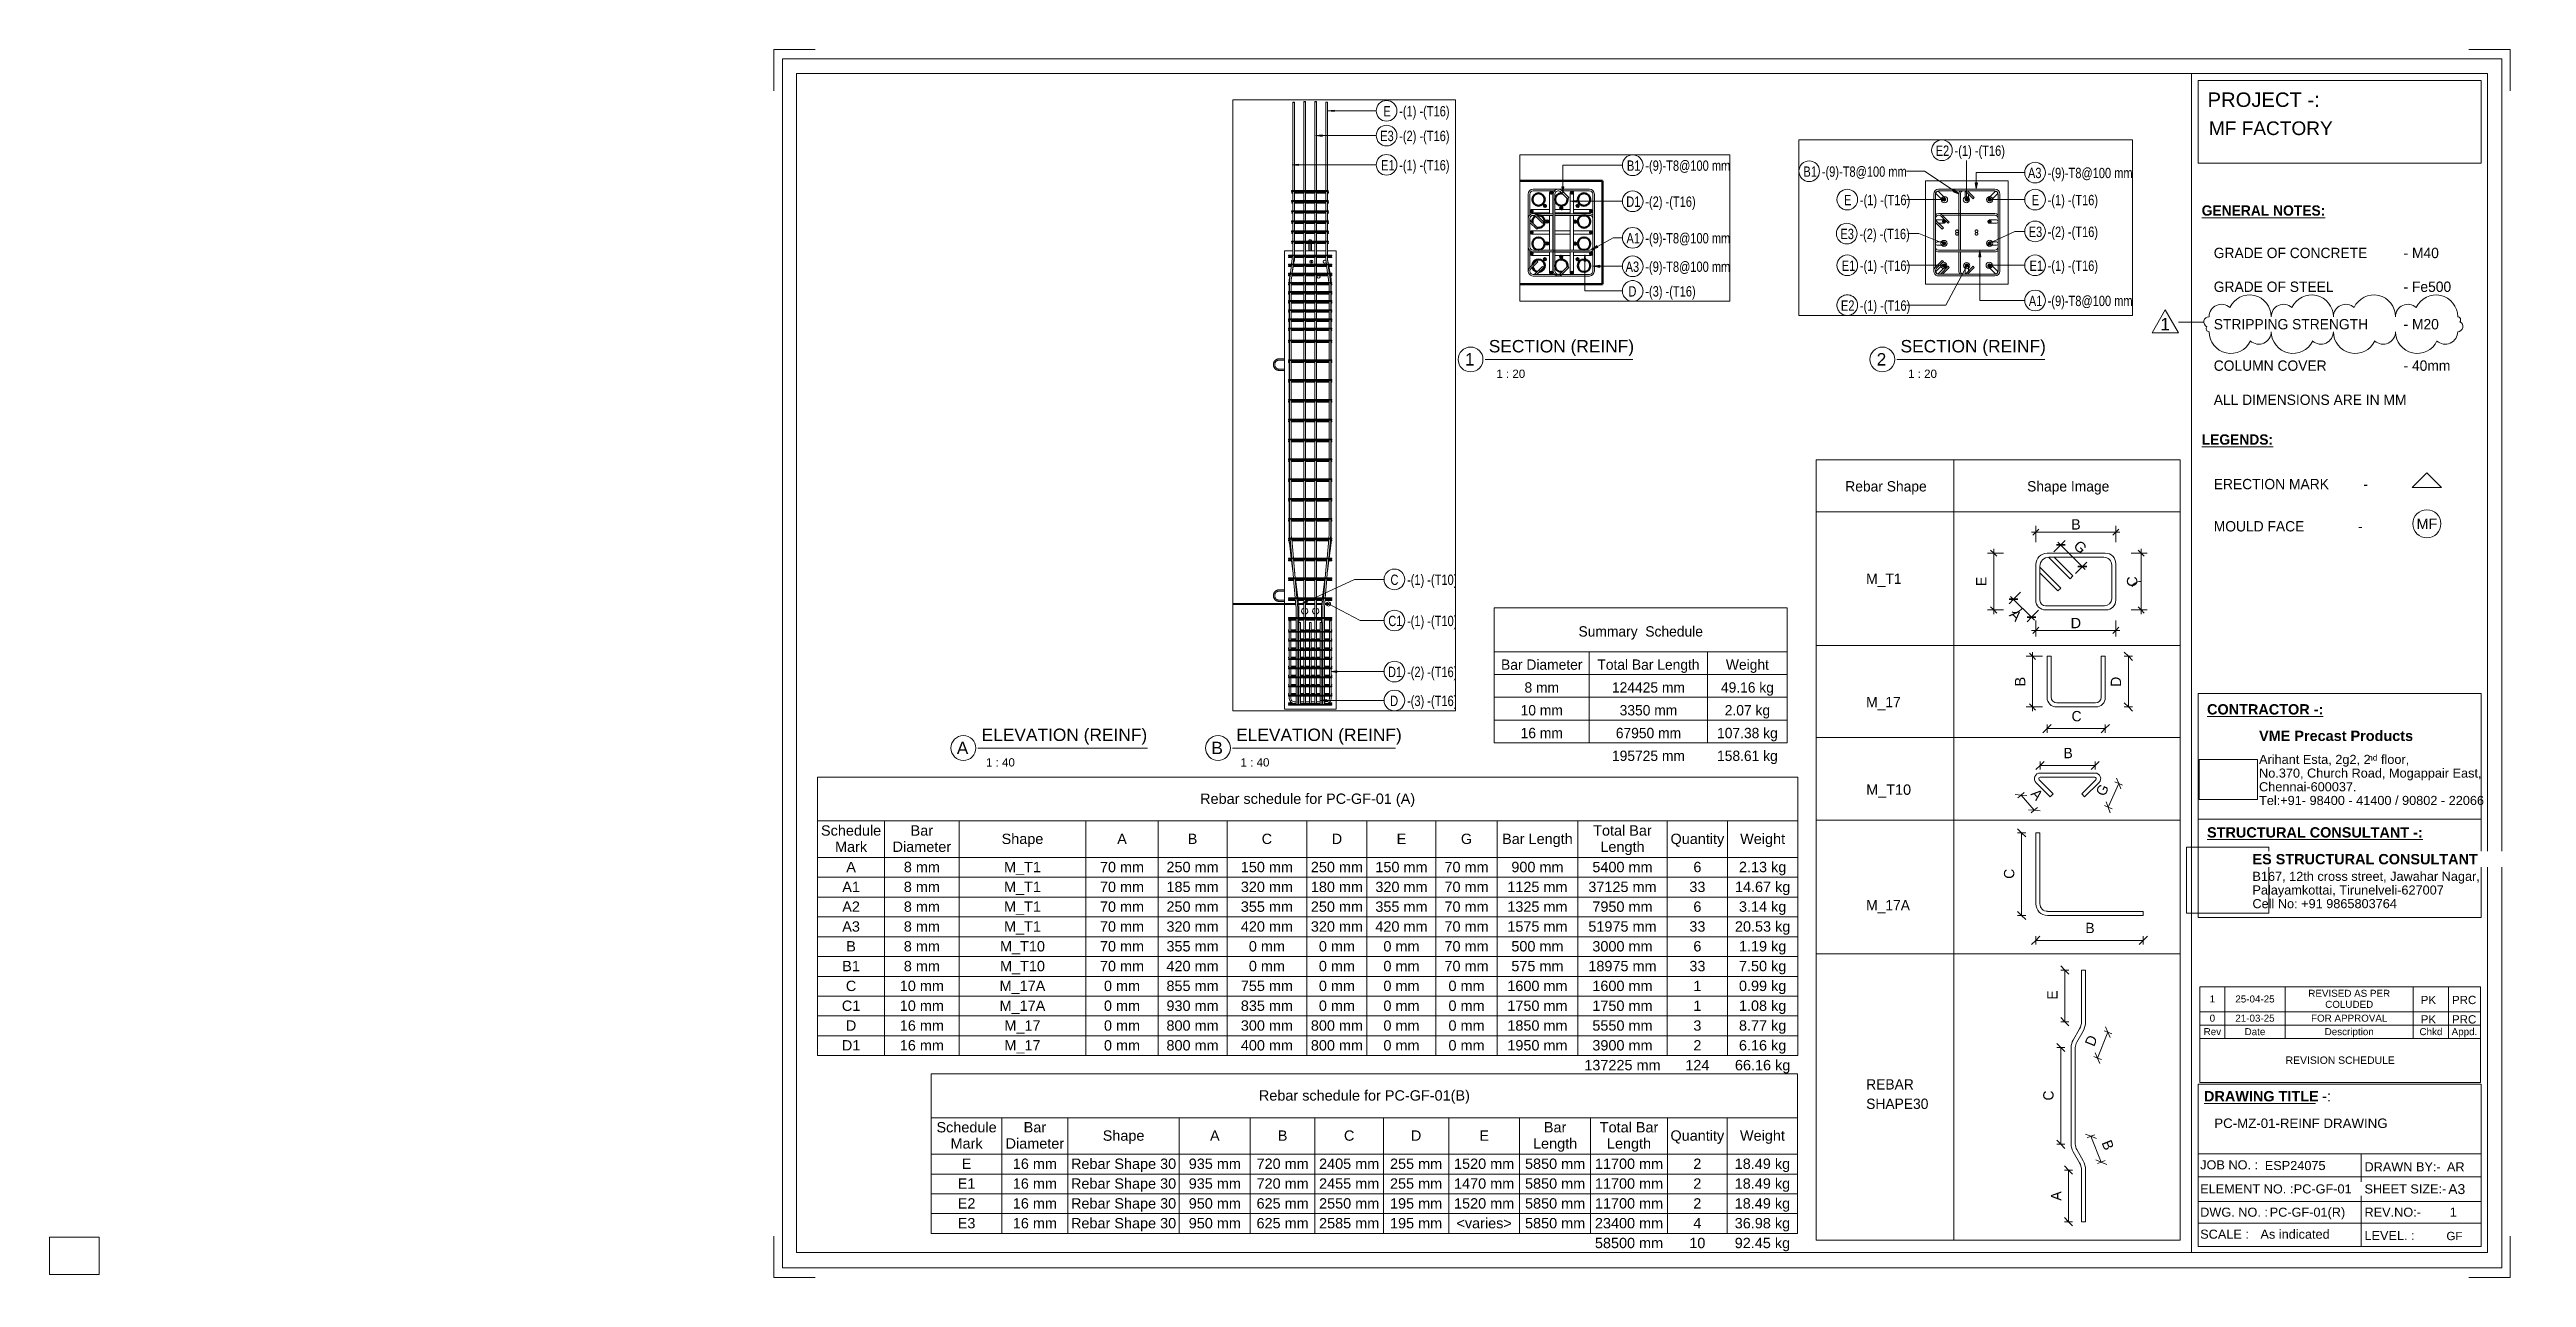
# Paper-space layout 'Layout1' of a CAD drawing. Header units: millimetres. Extents: x 0 to 599, y -1 to 296.
# The model-space entities are those that its viewports show. They can reach past a viewport. Long polylines and large blocks are cut down to what shows.
import ezdxf

# ---------------------------------------------------------------- set-up
doc = ezdxf.new("R2010")
doc.units = ezdxf.units.MM
for name, color, linetype, lineweight in [('A-ANNO-DIMS', 211, 'Continuous', 9), ('A-ANNO-DIMS-1', 211, 'Continuous', 9), ('A-DETL-MBND', 5, 'Continuous', 18), ('A-DETL-THIN', 151, 'Continuous', 18), ('A-GENM', 13, 'Continuous', 18), ('G-ANNO-REVC', 71, 'Continuous', 9), ('G-ANNO-REVC-IDEN', 71, 'Continuous', 9), ('G-ANNO-SCHD', 231, 'Continuous', 9), ('G-ANNO-TEXT', 231, 'Continuous', 9), ('G-ANNO-TTLB', 6, 'Continuous', 9), ('G-ANNO-TTLB-MEDM', 33, 'Continuous', 9), ('G-ANNO-TTLB-THIN', 151, 'Continuous', 9), ('S-COLS', 52, 'Continuous', 18), ('S-RBAR', 171, 'Continuous', 18), ('S-RBAR-IDEN', 171, 'Continuous', 9)]:
    doc.layers.add(name, color=color, linetype=linetype, lineweight=lineweight)
doc.layers.add('G-ANNO-NPLT', color=191, linetype='Continuous')
doc.styles.add('Arial_10', font='arial.ttf', dxfattribs={"height": 1.8})
doc.styles.add('Arial_11', font='arial.ttf', dxfattribs={"height": 1.7})
doc.styles.add('Arial_12', font='arial.ttf', dxfattribs={"height": 2})
doc.styles.add('Arial_13', font='arial.ttf', dxfattribs={"height": 3})
doc.styles.add('Arial_2', font='arial.ttf', dxfattribs={"height": 3.5})
doc.styles.add('Arial_3', font='arial.ttf', dxfattribs={"height": 2.2})
doc.styles.add('Arial_4', font='arial.ttf', dxfattribs={"height": 2.4})
doc.styles.add('Arial_5', font='arial.ttf', dxfattribs={"height": 2.5})
doc.styles.add('Arial_6', font='arial.ttf', dxfattribs={"height": 1.42976})
doc.styles.add('Arial_7', font='arial.ttf', dxfattribs={"height": 2.25})
doc.styles.add('Arial_8', font='arial.ttf', dxfattribs={"height": 3.3})
doc.styles.add('Arial_9', font='arial.ttf', dxfattribs={"height": 2.3})
doc.styles.add('Arial_B', font='arialbd.ttf', dxfattribs={"height": 2.5})
doc.styles.add('Nirmala UI', font='Nirmala.ttf', dxfattribs={"height": 2.5})
doc.styles.add('Nirmala UI Semilight', font='NirmalaS.ttf', dxfattribs={"width": 0.8, "height": 100})
doc.styles.add('Nirmala UI Semilight_2', font='NirmalaS.ttf', dxfattribs={"width": 0.8, "height": 50})
doc.styles.add('Nirmala UI Semilight_3', font='NirmalaS.ttf', dxfattribs={"height": 2.5})
doc.styles.add('Nirmala UI Semilight_B', font='', dxfattribs={"height": 2.5})
doc.styles.get('Nirmala UI Semilight_B').set_extended_font_data('Nirmala UI Semilight', bold=True)
doc.dimstyles.new('Arrow_Filled_-_2_5_NI_UI_4', dxfattribs={"dimscale": 304.8, "dimtxt": 2.61841, "dimasz": 0.006562, "dimexe": 0.003281, "dimexo": 0.0625, "dimgap": 0.003281, "dimtad": 1, "dimdec": 0, "dimzin": 0, "dimdsep": 46, "dimtxsty": 'Nirmala UI Semilight_3', "dimblk1": 'OBLIQUE', "dimblk2": 'OBLIQUE', "dimsah": 1, "dimcen": 0.09, "dimazin": 0, "dimtfac": 1, "dimtdec": 4, "dimtix": 1, "dimtmove": 0, "dimatfit": 3, "dimfxl": 0.003281, "dimfxlon": 1, "dimtvp": 1, "dimtolj": 1, "dimtzin": 0, "dimarcsym": 2})
doc.dimstyles.new('Diagonal_-_2_5mm_Arial', dxfattribs={"dimscale": 304.8, "dimtxt": 2.550648, "dimasz": 0.004921, "dimexe": 0.004921, "dimexo": 0.0625, "dimgap": 0.003281, "dimtad": 1, "dimdec": 0, "dimzin": 0, "dimdsep": 46, "dimtxsty": 'Arial_5', "dimblk1": 'OBLIQUE', "dimblk2": 'OBLIQUE', "dimsah": 1, "dimcen": 0.09, "dimdle": 0.003281, "dimazin": 0, "dimtfac": 1, "dimtdec": 4, "dimtix": 1, "dimtmove": 2, "dimatfit": 3, "dimfxl": 0.007874, "dimfxlon": 1, "dimtvp": 1, "dimtolj": 1, "dimtzin": 0, "dimarcsym": 2})
doc.dimstyles.new('Diagonal_-_2_5mm_Arial_1', dxfattribs={"dimscale": 304.8, "dimtxt": 2.550648, "dimasz": 0.004921, "dimexe": 0.004921, "dimexo": 0.0625, "dimgap": 0.003281, "dimtad": 1, "dimdec": 0, "dimzin": 0, "dimdsep": 46, "dimtxsty": 'Arial_5', "dimblk1": 'OBLIQUE', "dimblk2": 'OBLIQUE', "dimsah": 1, "dimcen": 0.09, "dimdle": 0.003281, "dimazin": 0, "dimtfac": 1, "dimtdec": 4, "dimtix": 1, "dimtmove": 0, "dimatfit": 3, "dimfxl": 0.007874, "dimfxlon": 1, "dimtvp": 1, "dimtolj": 1, "dimtzin": 0, "dimarcsym": 2})
doc.dimstyles.new('Diagonal_-_2_5mm_Arial_2', dxfattribs={"dimscale": 304.8, "dimtxt": 2.550648, "dimasz": 0.004921, "dimexe": 0.004921, "dimexo": 0.0625, "dimgap": 0.003281, "dimtad": 1, "dimdec": 0, "dimzin": 0, "dimdsep": 46, "dimtxsty": 'Arial_5', "dimblk1": 'OBLIQUE', "dimblk2": 'OBLIQUE', "dimsah": 1, "dimcen": 0.09, "dimdle": 0.003281, "dimazin": 0, "dimtfac": 1, "dimtdec": 4, "dimtix": 1, "dimtmove": 1, "dimatfit": 3, "dimfxl": 0.007874, "dimfxlon": 1, "dimtvp": 1, "dimtolj": 1, "dimtzin": 0, "dimarcsym": 2})
picture_1 = doc.add_image_def('image1.jpg', size_in_pixel=(996, 686))
picture_2 = doc.add_image_def('image2.jpg', size_in_pixel=(1600, 1280))

psp = doc.layouts.get("Layout1")

msp = doc.modelspace()

# ---------------------------------------------------------------- texts
at = {"layer": 'S-RBAR-IDEN', "attachment_point": 1}
for s, insert, char_height, width, style in [('E2', (2693.51, 6782.15), 50, 70.5485, 'Nirmala UI Semilight_2'), ('-(1) -(T16)', (2785.32, 6782.15), 50, 271.9324, 'Nirmala UI Semilight_2'), ('-(9)-T8@100 mm', (1460.92, 6710.13), 50, 495.1222, 'Nirmala UI Semilight_2'), ('B1', (1371.83, 6710.13), 50, 64.135, 'Nirmala UI Semilight_2'), ('B1', (2053.87, 6680.98), 50, 64.135, 'Nirmala UI Semilight_2'), ('-(9)-T8@100 mm', (2142.96, 6680.98), 50, 495.1222, 'Nirmala UI Semilight_2'), ('A3', (3140.13, 6674.34), 50, 79.5274, 'Nirmala UI Semilight_2'), ('-(9)-T8@100 mm', (3235.62, 6674.34), 50, 495.1222, 'Nirmala UI Semilight_2'), ('E', (2250.19, 6543.6), 50, 34.6329, 'Nirmala UI Semilight_2'), ('-(1) -(T16)', (2327.12, 6543.6), 50, 271.9324, 'Nirmala UI Semilight_2'), ('E', (3158.69, 6543.47), 50, 34.6329, 'Nirmala UI Semilight_2'), ('-(1) -(T16)', (3235.62, 6543.47), 50, 271.9324, 'Nirmala UI Semilight_2'), ('D1', (1368.63, 6535.8), 50, 71.8312, 'Nirmala UI Semilight_2'), ('-(2) -(T16)', (1460.92, 6535.8), 50, 282.194, 'Nirmala UI Semilight_2'), ('-(2) -(T16)', (3235.62, 6389.61), 50, 282.194, 'Nirmala UI Semilight_2'), ('E3', (3143.81, 6389.61), 50, 70.5485, 'Nirmala UI Semilight_2'), ('E3', (2232.89, 6379.34), 50, 70.5485, 'Nirmala UI Semilight_2'), ('-(2) -(T16)', (2324.7, 6379.34), 50, 282.194, 'Nirmala UI Semilight_2'), ('-(9)-T8@100 mm', (1460.92, 6358.92), 50, 495.1222, 'Nirmala UI Semilight_2'), ('A1', (1369.67, 6358.92), 50, 69.2658, 'Nirmala UI Semilight_2'), ('-(9)-T8@100 mm', (1460.92, 6221.22), 50, 495.1222, 'Nirmala UI Semilight_2'), ('E1', (2239.55, 6225.71), 50, 60.2869, 'Nirmala UI Semilight_2'), ('-(1) -(T16)', (2327.12, 6225.71), 50, 271.9324, 'Nirmala UI Semilight_2'), ('E1', (3148.05, 6225.71), 50, 60.2869, 'Nirmala UI Semilight_2'), ('-(1) -(T16)', (3235.62, 6225.71), 50, 271.9324, 'Nirmala UI Semilight_2'), ('A3', (1365.43, 6221.22), 50, 79.5274, 'Nirmala UI Semilight_2'), ('-(3) -(T16)', (1460.92, 6102), 50, 282.194, 'Nirmala UI Semilight_2'), ('D', (1379.19, 6102), 50, 46.1772, 'Nirmala UI Semilight_2'), ('-(9)-T8@100 mm', (3235.62, 6055.57), 50, 495.1222, 'Nirmala UI Semilight_2'), ('A1', (3144.37, 6055.57), 50, 69.2658, 'Nirmala UI Semilight_2'), ('E2', (2235.31, 6032.81), 50, 70.5485, 'Nirmala UI Semilight_2'), ('-(1) -(T16)', (2327.12, 6032.81), 50, 271.9324, 'Nirmala UI Semilight_2'), ('-(1) -(T16)', (209, 4441.31), 100, 543.8648, 'Nirmala UI Semilight'), ('E', (55.14, 4441.31), 100, 69.2658, 'Nirmala UI Semilight'), ('E3', (25.38, 4202.13), 100, 141.097, 'Nirmala UI Semilight'), ('-(2) -(T16)', (209, 4202.13), 100, 564.388, 'Nirmala UI Semilight'), ('-(1) -(T16)', (209, 3918.82), 100, 543.8648, 'Nirmala UI Semilight'), ('E1', (33.86, 3918.82), 100, 120.5738, 'Nirmala UI Semilight'), ('-(1) -(T10)', (285.04, -91.74), 100, 543.8648, 'Nirmala UI Semilight'), ('C', (124.78, -91.74), 100, 84.6582, 'Nirmala UI Semilight'), ('-(1) -(T10)', (285.04, -490.01), 100, 543.8648, 'Nirmala UI Semilight'), ('C1', (103.66, -490.01), 100, 135.9662, 'Nirmala UI Semilight'), ('-(2) -(T16)', (285.04, -983.57), 100, 564.388, 'Nirmala UI Semilight'), ('D1', (100.46, -983.57), 100, 143.6624, 'Nirmala UI Semilight'), ('-(3) -(T16)', (285.04, -1263.39), 100, 564.388, 'Nirmala UI Semilight'), ('D', (121.58, -1263.39), 100, 92.3544, 'Nirmala UI Semilight')]:
    msp.add_mtext(s, dxfattribs=dict(at, insert=insert, char_height=char_height, width=width, style=style))

# ---------------------------------------------------------------- blocks, each defined once
blk = doc.blocks.new('ES-Landscape-A3 - ES-Landscape-A3-502445-PC-MZ-01-REINF DRAWING')
at = {"layer": 'G-ANNO-TTLB'}
for p, q in [((175.24, 296.27), (185.24, 296.27)), ((175.24, 296.27), (175.24, 286.27)), ((595.24, 296.27), (585.24, 296.27)), ((595.24, 296.27), (595.24, 286.27)), ((519.77, 140.54), (588.2, 140.54)), ((519.77, 86.33), (519.77, 140.54)), ((588.2, 86.33), (588.2, 140.54)), ((519.77, 110.14), (588.2, 110.14)), ((519.77, 6.78), (519.77, 46.03)), ((588.2, 6.78), (588.2, 46.03)), ((559.23, 29.2), (559.23, 6.78)), ((175.24, -0.73), (175.24, 9.27)), ((595.24, -0.73), (595.24, 9.27)), ((175.24, -0.73), (185.24, -0.73)), ((595.24, -0.73), (585.24, -0.73))]:
    blk.add_line(p, q, dxfattribs=at)
at = {"layer": 'G-ANNO-TTLB-MEDM'}
for p, q in [((180.73, 290.44), (180.73, 5.31)), ((180.73, 290.44), (589.79, 290.44)), ((518.17, 290.44), (518.17, 5.31)), ((519.77, 268.77), (519.77, 288.77)), ((519.77, 288.77), (588.2, 288.77)), ((588.2, 288.77), (588.2, 268.77)), ((589.79, 290.44), (589.79, 5.31)), ((588.2, 268.77), (519.77, 268.77)), ((519.77, 86.33), (588.2, 86.33)), ((519.77, 6.78), (588.2, 6.78)), ((180.73, 5.31), (589.79, 5.31))]:
    blk.add_line(p, q, dxfattribs=at)
at = {"layer": 'G-ANNO-TTLB-THIN'}
for p, q in [((177.29, 294.03), (177.29, 1.56)), ((593.23, 294.03), (177.29, 294.03)), ((593.23, 1.56), (593.23, 294.03)), ((519.77, 46.03), (588.2, 46.03)), ((519.77, 29.2), (588.2, 29.2)), ((519.77, 23.64), (588.2, 23.64)), ((519.77, 17.68), (588.2, 17.68)), ((519.77, 12.43), (588.2, 12.43)), ((177.29, 1.56), (593.23, 1.56))]:
    blk.add_line(p, q, dxfattribs=at)
at = {"layer": 'G-ANNO-TTLB', "char_height": 2.2, "attachment_point": 1, "style": 'Arial_3'}
for s, insert, width in [('No.370, Church Road, Mogappair East,', (534.5, 122.37), 63.4135), ('Tel:+91- 98400 - 41400 / 90802 - 22066 ', (534.5, 115.75), 65.2574), ('Chennai-600037.', (534.5, 119.06), 27.6582), ('Cell No: +91 9865803764', (532.9, 90.79), 41.0464), ('Palayamkottai, Tirunelveli-627007', (532.9, 94.09), 54.4346), ('JOB NO. :', (520.26, 27.61), 16.5949), ('DRAWN BY:-', (560, 27.14), 21.7257), ('ELEMENT NO. :', (520.26, 21.79), 26.5359), ('SHEET SIZE:-', (560, 21.79), 23.2489), ('DWG. NO. :', (520.26, 16.16), 19.481), ('REV.NO:-', (560, 16.16), 16.0338), ('SCALE :', (520.26, 10.84), 13.8692), ('LEVEL. :', (560, 10.53), 14.3502)]:
    blk.add_mtext(s, dxfattribs=dict(at, insert=insert, width=width))
at = {"layer": 'G-ANNO-TTLB'}
image = blk.add_image(picture_1, insert=(520, 114.84), size_in_units=(14.11, 9.72), dxfattribs=at)
image.dxf.flags = 7
image = blk.add_image(picture_2, insert=(516.95, 87.39), size_in_units=(19.92, 15.93), dxfattribs=at)
image.dxf.flags = 7
at = {"layer": 'G-ANNO-TTLB', "attachment_point": 1, "bg_fill": 3, "box_fill_scale": 1.25, "bg_fill_color": 256, "bg_fill_true_color": 13158600, "bg_fill_transparency": 0}
for s, insert, char_height, width, style in [('PROJECT -:', (522.05, 285.89), 3.5, 33.3502, 'Arial_2'), ('\\LCONTRACTOR -:', (521.92, 137.94), 2.5, 33.9114, 'Arial_B'), ('\\LSTRUCTURAL CONSULTANT -:', (521.92, 108.18), 2.5, 62.8523, 'Arial_B'), ('\\LDRAWING TITLE', (521.19, 44.36), 2.5, 33.4304, 'Arial_B'), ('A3', (580.27, 21.84), 2.4, 4.9705, 'Arial_4')]:
    blk.add_mtext(s, dxfattribs=dict(at, insert=insert, char_height=char_height, width=width, style=style))
at = {"layer": 'G-ANNO-TTLB', "char_height": 2.5, "attachment_point": 1, "style": 'Arial_B', "bg_fill": 3, "box_fill_scale": 1.25, "bg_fill_color": 256, "bg_fill_true_color": 13158600, "bg_fill_transparency": 0}
for s, insert, width in [('VME Precast Products', (534.5, 131.53), 45.135), ('ES STRUCTURAL CONSULTANT', (532.9, 101.7), 65.6582), ('\\fArial|b1|i0|c0|p34|; ', (548.78, 44.36), 1.2025)]:
    blk.add_mtext(s, dxfattribs=dict(at, insert=insert, width=width))
at = {"layer": 'G-ANNO-TTLB', "attachment_point": 1}
for s, insert, char_height, width, style in [('Arihant Esta, 2g2, 2', (534.5, 125.68), 2.2, 31.9873, 'Arial_3'), ('nd', (560.89, 125.72), 1.43, 2.7257, 'Arial_6'), (' floor,', (563.14, 125.68), 2.2, 9.1392, 'Arial_3'), ('B167, 12th cross street, Jawahar Nagar,', (532.9, 97.4), 2.2, 65.1772, 'Arial_3')]:
    blk.add_mtext(s, dxfattribs=dict(at, insert=insert, char_height=char_height, width=width, style=style))
at = {"layer": 'G-ANNO-TTLB', "insert": (549.77, 44.36), "char_height": 2.5, "width": 2.6456, "attachment_point": 1, "style": 'Arial_5', "bg_fill": 3, "box_fill_scale": 1.25, "bg_fill_color": 256, "bg_fill_true_color": 13158600, "bg_fill_transparency": 0}
blk.add_mtext('-:', dxfattribs=at)
blk = doc.blocks.new('Viewport - M_View Title-1040-PC-MZ-01-REINF DRAWING')
at = {"layer": 'G-ANNO-TTLB'}
for start, end in [(360, 180), (180, 0)]:
    blk.add_arc((-3.5, 0), 3, start, end, dxfattribs=at)
blk = doc.blocks.new('DIMBLOCK44-PC-MZ-01-REINF DRAWING')
at = {"layer": 'A-ANNO-DIMS-1'}
for p, q in [((480.49, 179.54), (480.49, 181.04)), ((499.86, 179.54), (499.86, 181.04)), ((479.49, 179.54), (500.86, 179.54)), ((480.49, 179.54), (480.49, 177.14)), ((499.86, 179.54), (499.86, 177.14))]:
    blk.add_line(p, q, dxfattribs=at)
at = {"layer": 'A-ANNO-DIMS-1', "lineweight": 35}
for p, q in [((480.49, 179.54), (481.24, 180.29)), ((499.86, 179.54), (500.61, 180.29)), ((480.49, 179.54), (479.74, 178.79)), ((499.86, 179.54), (499.11, 178.79))]:
    blk.add_line(p, q, dxfattribs=at)
at = {"layer": 'A-ANNO-DIMS-1', "color": 0, "insert": (489.02, 182.66), "char_height": 2.5, "width": 2.7782, "attachment_point": 1, "line_spacing_factor": 0.941778, "style": 'Arial_5'}
blk.add_mtext('B', dxfattribs=at)
blk = doc.blocks.new('_Oblique')
at = {"color": 0, "linetype": 'ByBlock', "lineweight": -2}
blk.add_line((-0.5, -0.5), (0.5, 0.5), dxfattribs=at)
blk = doc.blocks.new('DIMBLOCK45-PC-MZ-01-REINF DRAWING')
at = {"layer": 'A-ANNO-DIMS-1'}
for p, q in [((470.3, 174.47), (468.8, 174.47)), ((470.3, 159.72), (470.3, 175.47)), ((470.3, 174.47), (472.7, 174.47)), ((470.3, 160.72), (468.8, 160.72)), ((470.3, 160.72), (472.7, 160.72))]:
    blk.add_line(p, q, dxfattribs=at)
at = {"layer": 'A-ANNO-DIMS-1', "lineweight": 35}
for p, q in [((470.3, 174.47), (469.55, 175.22)), ((470.3, 174.47), (471.05, 173.72)), ((470.3, 160.72), (469.55, 161.47)), ((470.3, 160.72), (471.05, 159.97))]:
    blk.add_line(p, q, dxfattribs=at)
at = {"layer": 'A-ANNO-DIMS-1', "color": 0, "insert": (466.05, 166.44), "char_height": 2.5, "width": 2.7782, "attachment_point": 1, "rotation": 90, "line_spacing_factor": 0.941778, "style": 'Arial_5'}
blk.add_mtext('E', dxfattribs=at)
blk = doc.blocks.new('DIMBLOCK46-PC-MZ-01-REINF DRAWING')
at = {"layer": 'A-ANNO-DIMS-1'}
for p, q in [((479.49, 155.79), (500.86, 155.79)), ((480.49, 155.79), (480.49, 158.19)), ((480.49, 155.79), (480.49, 154.29)), ((499.86, 155.79), (499.86, 158.19)), ((499.86, 155.79), (499.86, 154.29))]:
    blk.add_line(p, q, dxfattribs=at)
at = {"layer": 'A-ANNO-DIMS-1', "lineweight": 35}
for p, q in [((480.49, 155.79), (479.74, 155.04)), ((480.49, 155.79), (481.24, 156.54)), ((499.86, 155.79), (499.11, 155.04)), ((499.86, 155.79), (500.61, 156.54))]:
    blk.add_line(p, q, dxfattribs=at)
at = {"layer": 'A-ANNO-DIMS-1', "color": 0, "insert": (488.92, 158.81), "char_height": 2.5, "width": 3.0137, "attachment_point": 1, "line_spacing_factor": 0.941778, "style": 'Arial_5'}
blk.add_mtext('D', dxfattribs=at)
blk = doc.blocks.new('DIMBLOCK47-PC-MZ-01-REINF DRAWING')
at = {"layer": 'A-ANNO-DIMS-1'}
for p, q in [((505.97, 174.47), (503.57, 174.47)), ((505.97, 175.47), (505.97, 159.72)), ((505.97, 174.47), (507.47, 174.47)), ((505.97, 160.72), (503.57, 160.72)), ((505.97, 160.72), (507.47, 160.72))]:
    blk.add_line(p, q, dxfattribs=at)
at = {"layer": 'A-ANNO-DIMS-1', "lineweight": 35}
for p, q in [((505.97, 174.47), (505.22, 175.22)), ((505.97, 174.47), (506.72, 173.72)), ((505.97, 160.72), (505.22, 161.47)), ((505.97, 160.72), (506.72, 159.97))]:
    blk.add_line(p, q, dxfattribs=at)
at = {"layer": 'A-ANNO-DIMS-1'}
blk.add_ellipse((505.97, 166.34), major_axis=(2.15, 0), ratio=0.58469, start_param=1.570796, end_param=3.141593, dxfattribs=at)
at = {"layer": 'A-ANNO-DIMS-1', "color": 0, "insert": (502.54, 166.34), "char_height": 2.5, "width": 3.0137, "attachment_point": 1, "rotation": 90, "line_spacing_factor": 0.941778, "style": 'Arial_5'}
blk.add_mtext('C', dxfattribs=at)
blk = doc.blocks.new('DIMBLOCK48-PC-MZ-01-REINF DRAWING')
at = {"layer": 'A-ANNO-DIMS-1', "lineweight": 35}
for p, q in [((475.12, 163.3), (474.06, 163.3)), ((475.12, 163.3), (476.18, 163.3)), ((479.47, 158.95), (478.41, 158.95)), ((479.47, 158.95), (480.53, 158.95))]:
    blk.add_line(p, q, dxfattribs=at)
at = {"layer": 'A-ANNO-DIMS-1'}
for p, q in [((475.12, 163.3), (474.06, 162.24)), ((480.18, 158.24), (474.41, 164.01)), ((475.12, 163.3), (476.82, 165)), ((479.47, 158.95), (478.41, 157.89)), ((479.47, 158.95), (481.17, 160.65))]:
    blk.add_line(p, q, dxfattribs=at)
blk.add_ellipse((476.48, 161.94), major_axis=(1.68, 1.68), ratio=0.487907, start_param=3.141593, end_param=4.712389, dxfattribs=at)
at = {"layer": 'A-ANNO-DIMS-1', "color": 0, "insert": (475.71, 161.17), "char_height": 2.5, "width": 2.7782, "attachment_point": 1, "rotation": 315, "line_spacing_factor": 0.941778, "style": 'Arial_5'}
blk.add_mtext('A', dxfattribs=at)
blk = doc.blocks.new('DIMBLOCK49-PC-MZ-01-REINF DRAWING')
at = {"layer": 'A-ANNO-DIMS-1'}
for p, q in [((486.54, 176.45), (484.84, 174.75)), ((492.46, 170.53), (485.83, 177.16)), ((486.54, 176.45), (487.6, 177.51)), ((491.76, 171.23), (490.06, 169.54)), ((491.76, 171.23), (492.82, 172.3))]:
    blk.add_line(p, q, dxfattribs=at)
at = {"layer": 'A-ANNO-DIMS-1', "lineweight": 35}
for p, q in [((486.54, 176.45), (485.48, 176.45)), ((486.54, 176.45), (487.6, 176.45)), ((491.76, 171.23), (490.69, 171.23)), ((491.76, 171.23), (492.82, 171.23))]:
    blk.add_line(p, q, dxfattribs=at)
at = {"layer": 'A-ANNO-DIMS-1', "color": 0, "insert": (491.19, 177.8), "char_height": 2.5, "width": 3.2491, "attachment_point": 1, "rotation": 315, "line_spacing_factor": 0.941778, "style": 'Arial_5'}
blk.add_mtext('G', dxfattribs=at)
blk = doc.blocks.new('DIMBLOCK50-PC-MZ-01-REINF DRAWING')
at = {"layer": 'A-ANNO-DIMS-1', "lineweight": 35}
for p, q in [((479.7, 149.51), (478.95, 150.26)), ((479.7, 149.51), (480.45, 148.76)), ((479.7, 137.26), (478.95, 138.01)), ((479.7, 137.26), (480.45, 136.51))]:
    blk.add_line(p, q, dxfattribs=at)
at = {"layer": 'A-ANNO-DIMS-1'}
for p, q in [((479.7, 136.26), (479.7, 150.51)), ((479.7, 149.51), (478.2, 149.51)), ((479.7, 149.51), (482.1, 149.51)), ((479.7, 137.26), (478.2, 137.26)), ((479.7, 137.26), (482.1, 137.26))]:
    blk.add_line(p, q, dxfattribs=at)
at = {"layer": 'A-ANNO-DIMS-1', "color": 0, "insert": (475.45, 142.23), "char_height": 2.5, "width": 2.7782, "attachment_point": 1, "rotation": 90, "line_spacing_factor": 0.941778, "style": 'Arial_5'}
blk.add_mtext('B', dxfattribs=at)
blk = doc.blocks.new('DIMBLOCK51-PC-MZ-01-REINF DRAWING')
at = {"layer": 'A-ANNO-DIMS-1'}
for p, q in [((486.55, 54.9), (485.55, 55.9)), ((486.55, 54.9), (485.55, 54.9)), ((486.55, 31.49), (486.55, 54.9)), ((486.55, 54.9), (487.55, 53.9)), ((486.55, 54.9), (487.55, 54.9)), ((486.55, 31.49), (485.55, 32.49)), ((486.55, 31.49), (485.55, 31.49)), ((486.55, 31.49), (487.55, 30.49)), ((486.55, 31.49), (487.55, 31.49))]:
    blk.add_line(p, q, dxfattribs=at)
at = {"layer": 'A-ANNO-DIMS-1', "color": 0, "insert": (482.29, 42.07), "char_height": 2.5, "width": 2.6851, "attachment_point": 1, "rotation": 90, "line_spacing_factor": 1.142579, "style": 'Nirmala UI Semilight_3'}
blk.add_mtext('C', dxfattribs=at)
blk = doc.blocks.new('DIMBLOCK52-PC-MZ-01-REINF DRAWING')
at = {"layer": 'A-ANNO-DIMS-1'}
for p, q in [((488.4, 25.25), (487.4, 26.25)), ((488.4, 25.25), (487.4, 25.25)), ((488.4, 12.75), (488.4, 25.25)), ((488.4, 25.25), (489.4, 24.25)), ((488.4, 25.25), (489.4, 25.25)), ((488.4, 12.75), (487.4, 13.75)), ((488.4, 12.75), (487.4, 12.75)), ((488.4, 12.75), (489.4, 11.75)), ((488.4, 12.75), (489.4, 12.75))]:
    blk.add_line(p, q, dxfattribs=at)
at = {"layer": 'A-ANNO-DIMS-1', "color": 0, "insert": (484.14, 17.86), "char_height": 2.5, "width": 2.7422, "attachment_point": 1, "rotation": 90, "line_spacing_factor": 1.142579, "style": 'Nirmala UI Semilight_3'}
blk.add_mtext('A', dxfattribs=at)
blk = doc.blocks.new('DIMBLOCK53-PC-MZ-01-REINF DRAWING')
at = {"layer": 'A-ANNO-DIMS-1'}
for p, q in [((493.84, 33.41), (492.54, 33.97)), ((493.84, 33.41), (492.91, 33.04)), ((493.84, 33.41), (494.77, 33.78)), ((496.34, 27.17), (493.84, 33.41)), ((493.84, 33.41), (495.14, 32.85)), ((496.34, 27.17), (495.04, 27.72)), ((496.34, 27.17), (495.41, 26.8)), ((496.34, 27.17), (497.27, 27.54)), ((496.34, 27.17), (497.64, 26.61))]:
    blk.add_line(p, q, dxfattribs=at)
at = {"layer": 'A-ANNO-DIMS-1', "color": 0, "insert": (498.68, 32.8), "char_height": 2.5, "width": 2.3994, "attachment_point": 1, "rotation": 291.82704, "line_spacing_factor": 1.142579, "style": 'Nirmala UI Semilight_3'}
blk.add_mtext('B', dxfattribs=at)
blk = doc.blocks.new('DIMBLOCK54-PC-MZ-01-REINF DRAWING')
at = {"layer": 'A-ANNO-DIMS-1'}
for p, q in [((495.44, 52.34), (497.94, 58.58)), ((497.94, 58.58), (497.01, 58.95)), ((497.94, 58.58), (497.38, 59.88)), ((497.94, 58.58), (498.5, 57.28)), ((497.94, 58.58), (498.87, 58.21)), ((495.44, 52.34), (494.51, 52.71)), ((495.44, 52.34), (494.88, 53.64)), ((495.44, 52.34), (496, 51.04)), ((495.44, 52.34), (496.37, 51.96))]:
    blk.add_line(p, q, dxfattribs=at)
at = {"layer": 'A-ANNO-DIMS-1', "color": 0, "insert": (492.27, 55.89), "char_height": 2.5, "width": 2.9707, "attachment_point": 1, "rotation": 68.17296, "line_spacing_factor": 1.142579, "style": 'Nirmala UI Semilight_3'}
blk.add_mtext('D', dxfattribs=at)
blk = doc.blocks.new('DIMBLOCK55-PC-MZ-01-REINF DRAWING')
at = {"layer": 'A-ANNO-DIMS-1'}
for p, q in [((487.52, 73.63), (486.52, 74.63)), ((487.52, 73.63), (486.52, 73.63)), ((487.52, 73.63), (487.52, 61.14)), ((487.52, 73.63), (488.52, 72.63)), ((487.52, 73.63), (488.52, 73.63)), ((487.52, 61.14), (486.52, 62.14)), ((487.52, 61.14), (486.52, 61.14)), ((487.52, 61.14), (488.52, 60.14)), ((487.52, 61.14), (488.52, 61.14))]:
    blk.add_line(p, q, dxfattribs=at)
at = {"layer": 'A-ANNO-DIMS-1', "color": 0, "insert": (483.26, 66.48), "char_height": 2.5, "width": 2.1709, "attachment_point": 1, "rotation": 90, "line_spacing_factor": 1.142579, "style": 'Nirmala UI Semilight_3'}
blk.add_mtext('E', dxfattribs=at)
blk = doc.blocks.new('DIMBLOCK56-PC-MZ-01-REINF DRAWING')
at = {"layer": 'A-ANNO-DIMS-1'}
for p, q in [((481.54, 123.1), (480.54, 122.1)), ((481.54, 123.1), (482.54, 124.1)), ((481.54, 123.1), (481.54, 124.1)), ((481.54, 123.1), (494.86, 123.1)), ((481.54, 123.1), (481.54, 122.1)), ((494.86, 123.1), (493.86, 122.1)), ((494.86, 123.1), (495.86, 124.1)), ((494.86, 123.1), (494.86, 124.1)), ((494.86, 123.1), (494.86, 122.1))]:
    blk.add_line(p, q, dxfattribs=at)
at = {"layer": 'A-ANNO-DIMS-1', "color": 0, "insert": (487.2, 127.36), "char_height": 2.5, "width": 2.3994, "attachment_point": 1, "line_spacing_factor": 1.142579, "style": 'Nirmala UI Semilight_3'}
blk.add_mtext('B', dxfattribs=at)
blk = doc.blocks.new('DIMBLOCK57-PC-MZ-01-REINF DRAWING')
at = {"layer": 'A-ANNO-DIMS-1'}
for p, q in [((476.94, 115.96), (475.53, 116.06)), ((476.94, 115.96), (476.18, 115.31)), ((476.94, 115.96), (477.7, 116.61)), ((480.11, 112.28), (476.94, 115.96)), ((476.94, 115.96), (478.35, 115.85)), ((480.11, 112.28), (478.7, 112.38)), ((480.11, 112.28), (479.35, 111.62)), ((480.11, 112.28), (480.87, 112.93)), ((480.11, 112.28), (481.52, 112.17))]:
    blk.add_line(p, q, dxfattribs=at)
at = {"layer": 'A-ANNO-DIMS-1', "color": 0, "insert": (481.01, 117.76), "char_height": 2.5, "width": 2.7422, "attachment_point": 1, "rotation": 310.67704, "line_spacing_factor": 1.142579, "style": 'Nirmala UI Semilight_3'}
blk.add_mtext('A', dxfattribs=at)
blk = doc.blocks.new('DIMBLOCK58-PC-MZ-01-REINF DRAWING')
at = {"layer": 'A-ANNO-DIMS-1'}
for p, q in [((500.56, 118.75), (500.05, 120.07)), ((498.01, 113), (497.5, 114.32)), ((498.01, 113), (500.56, 118.75)), ((500.56, 118.75), (499.64, 119.16)), ((500.56, 118.75), (501.07, 117.44)), ((500.56, 118.75), (501.47, 118.35)), ((498.01, 113), (497.1, 113.4)), ((498.01, 113), (498.52, 111.68)), ((498.01, 113), (498.93, 112.59))]:
    blk.add_line(p, q, dxfattribs=at)
at = {"layer": 'A-ANNO-DIMS-1', "color": 0, "insert": (494.9, 116.49), "char_height": 2.5, "width": 2.9136, "attachment_point": 1, "rotation": 66.15853, "line_spacing_factor": 1.142579, "style": 'Nirmala UI Semilight_3'}
blk.add_mtext('G', dxfattribs=at)
blk = doc.blocks.new('DIMBLOCK59-PC-MZ-01-REINF DRAWING')
at = {"layer": 'A-ANNO-DIMS-1'}
for p, q in [((480.49, 80.79), (479.49, 79.79)), ((480.49, 80.79), (481.49, 81.79)), ((480.49, 80.79), (480.49, 81.79)), ((480.49, 80.79), (506.49, 80.79)), ((480.49, 80.79), (480.49, 79.79)), ((506.49, 80.79), (505.49, 79.79)), ((506.49, 80.79), (507.49, 81.79)), ((506.49, 80.79), (506.49, 81.79)), ((506.49, 80.79), (506.49, 79.79))]:
    blk.add_line(p, q, dxfattribs=at)
at = {"layer": 'A-ANNO-DIMS-1', "color": 0, "insert": (492.49, 85.05), "char_height": 2.5, "width": 2.3994, "attachment_point": 1, "line_spacing_factor": 1.142579, "style": 'Nirmala UI Semilight_3'}
blk.add_mtext('B', dxfattribs=at)
blk = doc.blocks.new('DIMBLOCK60-PC-MZ-01-REINF DRAWING')
at = {"layer": 'A-ANNO-DIMS-1'}
for p, q in [((477.05, 106.82), (476.05, 107.82)), ((477.05, 106.82), (476.05, 106.82)), ((477.05, 86.82), (477.05, 106.82)), ((477.05, 106.82), (478.05, 105.82)), ((477.05, 106.82), (478.05, 106.82)), ((477.05, 86.82), (476.05, 87.82)), ((477.05, 86.82), (476.05, 86.82)), ((477.05, 86.82), (478.05, 85.82)), ((477.05, 86.82), (478.05, 86.82))]:
    blk.add_line(p, q, dxfattribs=at)
at = {"layer": 'A-ANNO-DIMS-1', "color": 0, "insert": (472.79, 95.7), "char_height": 2.5, "width": 2.6851, "attachment_point": 1, "rotation": 90, "line_spacing_factor": 1.142579, "style": 'Nirmala UI Semilight_3'}
blk.add_mtext('C', dxfattribs=at)
blk = doc.blocks.new('DIMBLOCK61-PC-MZ-01-REINF DRAWING')
at = {"layer": 'A-ANNO-DIMS-1'}
for p, q in [((502.88, 149.51), (501.88, 150.51)), ((502.88, 149.51), (501.88, 149.51)), ((502.88, 149.51), (502.88, 137.26)), ((502.88, 149.51), (503.88, 148.51)), ((502.88, 149.51), (503.88, 149.51)), ((502.88, 137.26), (501.88, 138.26)), ((502.88, 137.26), (501.88, 137.26)), ((502.88, 137.26), (503.88, 136.26)), ((502.88, 137.26), (503.88, 137.26))]:
    blk.add_line(p, q, dxfattribs=at)
at = {"layer": 'A-ANNO-DIMS-1', "color": 0, "insert": (498.62, 142.15), "char_height": 2.5, "width": 2.9707, "attachment_point": 1, "rotation": 90, "line_spacing_factor": 1.142579, "style": 'Nirmala UI Semilight_3'}
blk.add_mtext('D', dxfattribs=at)
blk = doc.blocks.new('DIMBLOCK62-PC-MZ-01-REINF DRAWING')
at = {"layer": 'A-ANNO-DIMS-1'}
for p, q in [((483.22, 132.03), (482.22, 131.03)), ((483.22, 132.03), (484.22, 133.03)), ((483.22, 132.03), (483.22, 133.03)), ((483.22, 132.03), (497.31, 132.03)), ((483.22, 132.03), (483.22, 131.03)), ((497.31, 132.03), (496.31, 131.03)), ((497.31, 132.03), (498.31, 133.03)), ((497.31, 132.03), (497.31, 133.03)), ((497.31, 132.03), (497.31, 131.03))]:
    blk.add_line(p, q, dxfattribs=at)
at = {"layer": 'A-ANNO-DIMS-1', "color": 0, "insert": (489.15, 136.29), "char_height": 2.5, "width": 2.6851, "attachment_point": 1, "line_spacing_factor": 1.142579, "style": 'Nirmala UI Semilight_3'}
blk.add_mtext('C', dxfattribs=at)
blk = doc.blocks.new('Family - ___-2509350-PC-MZ-01-REINF DRAWING')
at = {"layer": 'G-ANNO-REVC'}
for centre, radius, start, end in [((525.42, 231.65), 3.01, 48.18969, 180), ((532.18, 231.65), 5.26, 0, 154.79123), ((540.45, 231.65), 3.01, 48.18969, 180), ((547.22, 231.65), 5.26, 0, 154.79123), ((555.49, 231.65), 3.01, 48.18969, 180), ((562.25, 231.65), 5.26, 0, 154.79123), ((570.52, 231.65), 3.01, 48.18969, 180), ((577.29, 231.65), 5.26, 0, 154.79123), ((522.41, 230.38), 1.27, 90, 244.79123), ((522.41, 228.75), 0.725, 138.18969, 270), ((527.67, 228.02), 5.26, 180, 334.79123), ((534.44, 228.02), 3.01, 228.18969, 0), ((542.71, 228.02), 5.26, 180, 334.79123), ((549.47, 228.02), 3.01, 228.18969, 0), ((557.74, 228.02), 5.26, 180, 334.79123), ((564.51, 228.02), 3.01, 228.18969, 0), ((572.78, 228.02), 5.26, 180, 334.79123), ((579.54, 228.02), 3.01, 228.18969, 0), ((582.55, 230.92), 0.725, 318.18969, 90), ((582.55, 229.29), 1.27, 270, 64.79123)]:
    blk.add_arc(centre, radius, start, end, dxfattribs=at)
blk = doc.blocks.new('M_Revision Tag - M_Revision Tag-33754-PC-MZ-01-REINF DRAWING')
at = {"layer": 'G-ANNO-REVC-IDEN'}
for p, q in [((0, 3.51), (-3.21, -2.04)), ((0, 3.51), (3.21, -2.04)), ((-3.21, -2.04), (3.21, -2.04))]:
    blk.add_line(p, q, dxfattribs=at)
blk = doc.blocks.new('12_7Ø_ Lifting Insert_COLUMN - 12_9Ø Lifting insert-1653057-Elevation Right 1')
at = {"layer": 'A-GENM'}
for p, q in [((6361.3, 3139.27), (6361.3, 3139.36)), ((6361.3, 3138.89), (6361.3, 3139)), ((6361.3, 3138.44), (6361.3, 3138.56)), ((6361.3, 3137.9), (6361.3, 3138.05)), ((6361.3, 3137.29), (6361.3, 3137.45)), ((6361.3, 3136.6), (6361.3, 3136.78)), ((6361.3, 3135.84), (6361.3, 3136.03)), ((6361.3, 3110.01), (6361.3, 3110.95)), ((6361.3, 3108.17), (6361.3, 3109.47)), ((6361.3, 3106.29), (6361.3, 3107.61)), ((6361.3, 3104.38), (6361.3, 3105.73)), ((6361.3, 3102.46), (6361.3, 3103.82)), ((6361.3, 3100.51), (6361.3, 3101.89)), ((6361.3, 3098.55), (6361.3, 3099.93)), ((6361.3, 3096.57), (6361.3, 3097.97)), ((6361.3, 3094.58), (6361.3, 3095.99)), ((6348.6, 3090), (6348.6, 3040)), ((6361.3, 3040), (6361.3, 3090)), ((6361.3, 2924.68), (6361.3, 2945.32))]:
    blk.add_line(p, q, dxfattribs=at)
at = {"layer": 'A-GENM', "flags": 128}
for points in [[(6348.6, 3140), (6348.6, 3140.25), (6348.62, 3140.51), (6348.64, 3140.76), (6348.68, 3141.01), (6348.72, 3141.26), (6348.78, 3141.51), (6348.84, 3141.75), (6348.92, 3142), (6349, 3142.24), (6349.1, 3142.47), (6349.2, 3142.7), (6349.31, 3142.93), (6349.44, 3143.16), (6349.57, 3143.37), (6349.71, 3143.59), (6349.85, 3143.79), (6350.01, 3143.99), (6350.17, 3144.19), (6350.34, 3144.37), (6350.52, 3144.56), (6350.71, 3144.73), (6350.9, 3144.89), (6351.1, 3145.05), (6351.3, 3145.2), (6351.52, 3145.34), (6351.73, 3145.48), (6351.95, 3145.6), (6352.18, 3145.72), (6352.41, 3145.82), (6352.65, 3145.92), (6352.88, 3146.01), (6353.13, 3146.08), (6353.37, 3146.15), (6353.62, 3146.21), (6353.87, 3146.26), (6354.12, 3146.3), (6354.37, 3146.32), (6354.62, 3146.34), (6354.88, 3146.35), (6355.13, 3146.35), (6355.39, 3146.33), (6355.64, 3146.31), (6355.89, 3146.28), (6356.14, 3146.24), (6356.39, 3146.18), (6356.64, 3146.12), (6356.88, 3146.05), (6357.12, 3145.97), (6357.36, 3145.88), (6357.59, 3145.77), (6357.82, 3145.66), (6358.04, 3145.54), (6358.26, 3145.42), (6358.47, 3145.28), (6358.68, 3145.13), (6358.89, 3144.98), (6359.08, 3144.82), (6359.27, 3144.65), (6359.45, 3144.47), (6359.63, 3144.29), (6359.8, 3144.1), (6359.96, 3143.9), (6360.11, 3143.7), (6360.25, 3143.49), (6360.39, 3143.27), (6360.51, 3143.05), (6360.63, 3142.83), (6360.74, 3142.6), (6360.84, 3142.36), (6360.93, 3142.13), (6361.01, 3141.89), (6361.08, 3141.64), (6361.14, 3141.4), (6361.19, 3141.15), (6361.23, 3140.9), (6361.26, 3140.64), (6361.28, 3140.39), (6361.29, 3140.14), (6361.3, 3140)], [(6348.6, 3135.23), (6348.6, 3135.84), (6348.6, 3136.6), (6348.6, 3137.29), (6348.6, 3137.9), (6348.6, 3138.44), (6348.6, 3138.89), (6348.6, 3139.27), (6348.6, 3139.57), (6348.6, 3139.79), (6348.6, 3139.94), (6348.6, 3140), (6348.6, 3140)], [(6348.6, 3140), (6348.6, 3139.96), (6348.6, 3139.84), (6348.6, 3139.64), (6348.6, 3139.36), (6348.6, 3139), (6348.6, 3138.57), (6348.6, 3138.05), (6348.6, 3137.46), (6348.6, 3136.79), (6348.6, 3136.05), (6348.6, 3135.24)], [(6361.3, 3139.57), (6361.3, 3139.79), (6361.3, 3139.94)], [(6348.6, 3090), (6348.6, 3092), (6348.6, 3094), (6348.6, 3095.99), (6348.6, 3097.97), (6348.6, 3099.93), (6348.6, 3101.89), (6348.6, 3103.82), (6348.6, 3105.73), (6348.6, 3107.61), (6348.6, 3109.47), (6348.6, 3110.95)], [(6348.6, 3110.95), (6348.6, 3109.97), (6348.6, 3108.12), (6348.6, 3106.24), (6348.6, 3104.34), (6348.6, 3102.41), (6348.6, 3100.46), (6348.6, 3098.5), (6348.6, 3096.52), (6348.6, 3094.53), (6348.6, 3092.54), (6348.6, 3090.54), (6348.6, 3090)], [(6361.3, 3090), (6361.3, 3092), (6361.3, 3094)]]:
    blk.add_lwpolyline(points, dxfattribs=at)
blk = doc.blocks.new('12_7Ø_ Lifting Insert_COLUMN - 12_9Ø Lifting insert-1653171-Elevation Right 1')
at = {"layer": 'A-GENM'}
for p, q in [((6361.3, 3140), (6361.3, 3139.96)), ((6361.3, 3139.57), (6361.3, 3139.36)), ((6361.3, 3139.27), (6361.3, 3139)), ((6361.3, 3138.89), (6361.3, 3138.57)), ((6361.3, 3138.43), (6361.3, 3138.05)), ((6361.3, 3137.9), (6361.3, 3137.46)), ((6361.3, 3137.28), (6361.3, 3136.79)), ((6361.3, 3136.59), (6361.3, 3136.05)), ((6361.3, 3135.82), (6361.3, 3135.24)), ((6361.3, 3109.97), (6361.3, 3109.52)), ((6361.3, 3108.12), (6361.3, 3107.66)), ((6361.3, 3106.24), (6361.3, 3105.78)), ((6361.3, 3104.34), (6361.3, 3103.87)), ((6361.3, 3102.41), (6361.3, 3101.93)), ((6361.3, 3100.46), (6361.3, 3099.98)), ((6361.3, 3098.5), (6361.3, 3098.02)), ((6361.3, 3090), (6361.3, 3040)), ((6374, 3040), (6374, 3090)), ((6374, 2920.75), (6374, 2949.25)), ((6361.3, 2945.32), (6361.3, 2924.68))]:
    blk.add_line(p, q, dxfattribs=at)
at = {"layer": 'A-GENM', "flags": 128}
for points in [[(6361.3, 3140), (6361.3, 3140.25), (6361.32, 3140.51), (6361.34, 3140.76), (6361.38, 3141.01), (6361.42, 3141.26), (6361.48, 3141.51), (6361.54, 3141.75), (6361.62, 3142), (6361.7, 3142.24), (6361.8, 3142.47), (6361.9, 3142.7), (6362.01, 3142.93), (6362.14, 3143.16), (6362.27, 3143.37), (6362.41, 3143.59), (6362.55, 3143.79), (6362.71, 3143.99), (6362.87, 3144.19), (6363.04, 3144.37), (6363.22, 3144.56), (6363.41, 3144.73), (6363.6, 3144.89), (6363.8, 3145.05), (6364, 3145.2), (6364.22, 3145.34), (6364.43, 3145.48), (6364.65, 3145.6), (6364.88, 3145.72), (6365.11, 3145.82), (6365.35, 3145.92), (6365.58, 3146.01), (6365.83, 3146.08), (6366.07, 3146.15), (6366.32, 3146.21), (6366.57, 3146.26), (6366.82, 3146.3), (6367.07, 3146.32), (6367.32, 3146.34), (6367.58, 3146.35), (6367.83, 3146.35), (6368.09, 3146.33), (6368.34, 3146.31), (6368.59, 3146.28), (6368.84, 3146.24), (6369.09, 3146.18), (6369.34, 3146.12), (6369.58, 3146.05), (6369.82, 3145.97), (6370.06, 3145.88), (6370.29, 3145.77), (6370.52, 3145.66), (6370.74, 3145.54), (6370.96, 3145.42), (6371.17, 3145.28), (6371.38, 3145.13), (6371.59, 3144.98), (6371.78, 3144.82), (6371.97, 3144.65), (6372.15, 3144.47), (6372.33, 3144.29), (6372.5, 3144.1), (6372.66, 3143.9), (6372.81, 3143.7), (6372.95, 3143.49), (6373.09, 3143.27), (6373.21, 3143.05), (6373.33, 3142.83), (6373.44, 3142.6), (6373.54, 3142.36), (6373.63, 3142.13), (6373.71, 3141.89), (6373.78, 3141.64), (6373.84, 3141.4), (6373.89, 3141.15), (6373.93, 3140.9), (6373.96, 3140.64), (6373.98, 3140.39), (6373.99, 3140.14), (6374, 3140)], [(6361.3, 3139.94), (6361.3, 3140), (6361.3, 3140)], [(6374, 3135.23), (6374, 3135.84), (6374, 3136.6), (6374, 3137.29), (6374, 3137.9), (6374, 3138.44), (6374, 3138.89), (6374, 3139.27), (6374, 3139.57), (6374, 3139.79), (6374, 3139.94), (6374, 3140), (6374, 3140)], [(6374, 3140), (6374, 3139.96), (6374, 3139.84), (6374, 3139.64), (6374, 3139.36), (6374, 3139), (6374, 3138.57), (6374, 3138.05), (6374, 3137.46), (6374, 3136.79), (6374, 3136.05), (6374, 3135.24)], [(6374, 3090), (6374, 3092), (6374, 3094), (6374, 3095.99), (6374, 3097.97), (6374, 3099.93), (6374, 3101.89), (6374, 3103.82), (6374, 3105.73), (6374, 3107.61), (6374, 3109.47), (6374, 3110.95)], [(6374, 3110.95), (6374, 3109.97), (6374, 3108.12), (6374, 3106.24), (6374, 3104.34), (6374, 3102.41), (6374, 3100.46), (6374, 3098.5), (6374, 3096.52), (6374, 3094.53), (6374, 3092.54), (6374, 3090.54), (6374, 3090)], [(6361.3, 3096.52), (6361.3, 3094.53), (6361.3, 3092.54), (6361.3, 3090.54), (6361.3, 3090)]]:
    blk.add_lwpolyline(points, dxfattribs=at)
blk = doc.blocks.new('12_7Ø_ Lifting Insert_COLUMN - 12_9Ø Lifting insert-V1-Elevation Right 1')
at = {"layer": 'A-GENM'}
for p, q in [((6111.2, 1996.35), (6061.2, 1996.35)), ((6061.2, 1983.65), (6111.2, 1983.65)), ((6111.2, 1896.35), (6061.2, 1896.35)), ((6061.2, 1883.65), (6111.2, 1883.65))]:
    blk.add_line(p, q, dxfattribs=at)
at = {"layer": 'A-GENM', "flags": 128}
for points in [[(6061.2, 1996.35), (6058.94, 1996.3), (6056.69, 1996.17), (6054.45, 1995.94), (6052.22, 1995.63), (6050, 1995.23), (6047.8, 1994.73), (6045.62, 1994.16), (6043.47, 1993.49), (6041.35, 1992.74), (6039.25, 1991.9), (6037.19, 1990.98), (6035.17, 1989.98), (6033.2, 1988.9), (6031.26, 1987.74), (6029.38, 1986.51), (6027.54, 1985.2), (6025.76, 1983.82), (6024.04, 1982.36), (6022.38, 1980.84), (6020.77, 1979.26), (6019.24, 1977.61), (6017.77, 1975.9), (6016.36, 1974.14), (6015.03, 1972.32), (6013.78, 1970.45), (6012.6, 1968.53), (6011.5, 1966.56), (6010.48, 1964.55), (6009.53, 1962.5), (6008.68, 1960.42), (6007.9, 1958.3), (6007.21, 1956.16), (6006.61, 1953.98), (6006.09, 1951.79), (6005.67, 1949.58), (6005.33, 1947.35), (6005.08, 1945.11), (6004.92, 1942.86), (6004.85, 1940.61), (6004.87, 1938.35), (6004.98, 1936.1), (6005.18, 1933.86), (6005.47, 1931.62), (6005.85, 1929.4), (6006.32, 1927.2), (6006.88, 1925.01), (6007.52, 1922.85), (6008.25, 1920.72), (6009.06, 1918.62), (6009.96, 1916.55), (6010.94, 1914.52), (6012, 1912.53), (6013.13, 1910.58), (6014.35, 1908.69), (6015.64, 1906.84), (6017, 1905.04), (6018.43, 1903.3), (6019.93, 1901.62), (6021.5, 1900), (6023.13, 1898.45), (6024.83, 1896.96), (6026.58, 1895.54), (6028.38, 1894.19), (6030.24, 1892.91), (6032.15, 1891.71), (6034.1, 1890.59), (6036.1, 1889.55), (6038.14, 1888.58), (6040.21, 1887.7), (6042.32, 1886.91), (6044.46, 1886.19), (6046.62, 1885.57), (6048.81, 1885.03), (6051.02, 1884.58), (6053.24, 1884.21), (6055.48, 1883.94), (6057.73, 1883.76), (6059.98, 1883.66), (6061.2, 1883.65)], [(6061.2, 1896.35), (6059.45, 1896.38), (6057.71, 1896.49), (6055.97, 1896.66), (6054.24, 1896.91), (6052.52, 1897.22), (6050.82, 1897.6), (6049.13, 1898.05), (6047.47, 1898.57), (6045.82, 1899.15), (6044.2, 1899.8), (6042.6, 1900.51), (6041.04, 1901.28), (6039.51, 1902.12), (6038.01, 1903.02), (6036.55, 1903.97), (6035.13, 1904.99), (6033.75, 1906.06), (6032.41, 1907.18), (6031.12, 1908.36), (6029.88, 1909.59), (6028.69, 1910.87), (6027.55, 1912.19), (6026.47, 1913.56), (6025.44, 1914.97), (6024.47, 1916.42), (6023.55, 1917.9), (6022.7, 1919.43), (6021.91, 1920.98), (6021.18, 1922.57), (6020.51, 1924.18), (6019.91, 1925.82), (6019.38, 1927.48), (6018.91, 1929.17), (6018.51, 1930.87), (6018.18, 1932.58), (6017.92, 1934.31), (6017.73, 1936.04), (6017.6, 1937.78), (6017.55, 1939.53), (6017.56, 1941.27), (6017.65, 1943.02), (6017.81, 1944.76), (6018.03, 1946.49), (6018.33, 1948.21), (6018.69, 1949.92), (6019.12, 1951.61), (6019.62, 1953.28), (6020.18, 1954.93), (6020.81, 1956.56), (6021.51, 1958.16), (6022.26, 1959.74), (6023.08, 1961.28), (6023.97, 1962.79), (6024.91, 1964.26), (6025.91, 1965.69), (6026.96, 1967.08), (6028.07, 1968.43), (6029.23, 1969.73), (6030.45, 1970.98), (6031.71, 1972.19), (6033.02, 1973.34), (6034.38, 1974.44), (6035.78, 1975.49), (6037.22, 1976.47), (6038.69, 1977.4), (6040.21, 1978.27), (6041.76, 1979.08), (6043.33, 1979.83), (6044.94, 1980.51), (6046.57, 1981.13), (6048.23, 1981.68), (6049.91, 1982.16), (6051.6, 1982.58), (6053.31, 1982.93), (6055.04, 1983.21), (6056.77, 1983.42), (6058.51, 1983.57), (6060.25, 1983.64), (6061.2, 1983.65)]]:
    blk.add_lwpolyline(points, dxfattribs=at)
blk = doc.blocks.new('12_7Ø_ Lifting Insert_COLUMN - 12_9Ø Lifting insert-V2-Elevation Right 1')
at = {"layer": 'A-GENM'}
for p, q in [((6111.2, -238.65), (6061.2, -238.65)), ((6061.2, -251.35), (6111.2, -251.35)), ((6111.2, -338.65), (6061.2, -338.65)), ((6061.2, -351.35), (6111.2, -351.35))]:
    blk.add_line(p, q, dxfattribs=at)
at = {"layer": 'A-GENM', "flags": 128}
for points in [[(6061.2, -238.65), (6058.94, -238.7), (6056.69, -238.83), (6054.45, -239.06), (6052.22, -239.37), (6050, -239.77), (6047.8, -240.27), (6045.62, -240.84), (6043.47, -241.51), (6041.35, -242.26), (6039.25, -243.1), (6037.19, -244.02), (6035.17, -245.02), (6033.2, -246.1), (6031.26, -247.26), (6029.38, -248.49), (6027.54, -249.8), (6025.76, -251.18), (6024.04, -252.64), (6022.38, -254.16), (6020.77, -255.74), (6019.24, -257.39), (6017.77, -259.1), (6016.36, -260.86), (6015.03, -262.68), (6013.78, -264.55), (6012.6, -266.47), (6011.5, -268.44), (6010.48, -270.45), (6009.53, -272.5), (6008.68, -274.58), (6007.9, -276.7), (6007.21, -278.84), (6006.61, -281.02), (6006.09, -283.21), (6005.67, -285.42), (6005.33, -287.65), (6005.08, -289.89), (6004.92, -292.14), (6004.85, -294.39), (6004.87, -296.65), (6004.98, -298.9), (6005.18, -301.14), (6005.47, -303.38), (6005.85, -305.6), (6006.32, -307.8), (6006.88, -309.99), (6007.52, -312.15), (6008.25, -314.28), (6009.06, -316.38), (6009.96, -318.45), (6010.94, -320.48), (6012, -322.47), (6013.13, -324.42), (6014.35, -326.31), (6015.64, -328.16), (6017, -329.96), (6018.43, -331.7), (6019.93, -333.38), (6021.5, -335), (6023.13, -336.55), (6024.83, -338.04), (6026.58, -339.46), (6028.38, -340.81), (6030.24, -342.09), (6032.15, -343.29), (6034.1, -344.41), (6036.1, -345.45), (6038.14, -346.42), (6040.21, -347.3), (6042.32, -348.09), (6044.46, -348.81), (6046.62, -349.43), (6048.81, -349.97)], [(6061.2, -338.65), (6059.45, -338.62), (6057.71, -338.51), (6055.97, -338.34), (6054.24, -338.09), (6052.52, -337.78), (6050.82, -337.4), (6049.13, -336.95), (6047.47, -336.43), (6045.82, -335.85), (6044.2, -335.2), (6042.6, -334.49), (6041.04, -333.72), (6039.51, -332.88), (6038.01, -331.98), (6036.55, -331.03), (6035.13, -330.01), (6033.75, -328.94), (6032.41, -327.82), (6031.12, -326.64), (6029.88, -325.41), (6028.69, -324.13), (6027.55, -322.81), (6026.47, -321.44), (6025.44, -320.03), (6024.47, -318.58), (6023.55, -317.1), (6022.7, -315.57), (6021.91, -314.02), (6021.18, -312.43), (6020.51, -310.82), (6019.91, -309.18), (6019.38, -307.52), (6018.91, -305.83), (6018.51, -304.13), (6018.18, -302.42), (6017.92, -300.69), (6017.73, -298.96), (6017.6, -297.22), (6017.55, -295.47), (6017.56, -293.73), (6017.65, -291.98), (6017.81, -290.24), (6018.03, -288.51), (6018.33, -286.79), (6018.69, -285.08), (6019.12, -283.39), (6019.62, -281.72), (6020.18, -280.07), (6020.81, -278.44), (6021.51, -276.84), (6022.26, -275.26), (6023.08, -273.72), (6023.97, -272.21), (6024.91, -270.74), (6025.91, -269.31), (6026.96, -267.92), (6028.07, -266.57), (6029.23, -265.27), (6030.45, -264.02), (6031.71, -262.81), (6033.02, -261.66), (6034.38, -260.56), (6035.78, -259.51), (6037.22, -258.53), (6038.69, -257.6), (6040.21, -256.73), (6041.76, -255.92), (6043.33, -255.17), (6044.94, -254.49), (6046.57, -253.87), (6048.23, -253.32), (6049.91, -252.84), (6051.6, -252.42), (6053.31, -252.07), (6055.04, -251.79), (6056.77, -251.58), (6058.51, -251.43), (6060.25, -251.36), (6061.2, -251.35)], [(6048.81, -349.97), (6051.02, -350.42), (6053.24, -350.79), (6055.48, -351.06), (6057.73, -351.24), (6059.98, -351.34), (6061.2, -351.35)]]:
    blk.add_lwpolyline(points, dxfattribs=at)
blk = doc.blocks.new('12_7Ø_ Lifting Insert_COLUMN - 12_9Ø Lifting insert-1653057-Elevation Top 2')
at = {"layer": 'A-GENM'}
for p, q in [((-3164.41, 6361.3), (-3164.49, 6361.3)), ((-3164.22, 6361.3), (-3164.33, 6361.3)), ((-3163.94, 6361.3), (-3164.09, 6361.3)), ((-3162.37, 6361.3), (-3162.62, 6361.3)), ((-3161.74, 6361.3), (-3162.02, 6361.3)), ((-3066.78, 6361.3), (-3067.11, 6361.3)), ((-3066.23, 6361.3), (-3066.52, 6361.3)), ((-3065.21, 6361.3), (-3065.35, 6361.3)), ((-3064.93, 6361.3), (-3065.04, 6361.3)), ((-3064.73, 6361.3), (-3064.8, 6361.3))]:
    blk.add_line(p, q, dxfattribs=at)
at = {"layer": 'A-GENM', "flags": 128}
for points in [[(-3162.91, 6361.3), (-3163.39, 6361.3), (-3163.78, 6361.3)], [(-3164.57, 6348.6), (-3164.53, 6348.6), (-3164.41, 6348.6), (-3164.21, 6348.6), (-3163.93, 6348.6), (-3163.57, 6348.6), (-3163.14, 6348.6), (-3162.62, 6348.6), (-3162.03, 6348.6), (-3161.74, 6348.6)], [(-3067.4, 6348.6), (-3066.77, 6348.6), (-3066.22, 6348.6), (-3065.75, 6348.6), (-3065.36, 6348.6), (-3065.04, 6348.6), (-3064.81, 6348.6), (-3064.65, 6348.6), (-3064.58, 6348.6), (-3064.57, 6348.6)]]:
    blk.add_lwpolyline(points, dxfattribs=at)
at = {"layer": 'A-GENM'}
for points, knots in [([(-3161.74, 6361.3), (-3162.52, 6361.29), (-3164, 6361.05), (-3165.72, 6360.15), (-3166.83, 6359.11), (-3167.52, 6358.21), (-3168.03, 6357.18), (-3168.38, 6355.99), (-3168.45, 6354.89), (-3168.36, 6353.95), (-3168.2, 6353.27), (-3167.96, 6352.58), (-3167.65, 6351.94), (-3167.27, 6351.35), (-3166.66, 6350.6), (-3165.79, 6349.82), (-3164.09, 6348.88), (-3162.72, 6348.6), (-3161.74, 6348.6)], [0, 0, 0, 0, 0.111111, 0.222222, 0.277778, 0.333333, 0.388889, 0.444444, 0.513889, 0.548611, 0.583333, 0.618056, 0.652778, 0.6875, 0.722222, 0.791667, 0.861111, 1, 1, 1, 1]), ([(-3161.74, 6348.6), (-3160.95, 6348.6), (-3159.46, 6348.84), (-3157.73, 6349.74), (-3156.6, 6350.77), (-3156, 6351.53), (-3155.63, 6352.18), (-3155.3, 6352.89), (-3155.06, 6353.67), (-3154.95, 6354.51), (-3154.94, 6355.24), (-3155.02, 6355.95), (-3155.18, 6356.64), (-3155.43, 6357.32), (-3155.76, 6357.97), (-3156.14, 6358.55), (-3156.61, 6359.11), (-3157.13, 6359.61), (-3157.87, 6360.19), (-3159.38, 6361.01), (-3160.75, 6361.29), (-3161.74, 6361.3)], [0, 0, 0, 0, 0.111111, 0.222222, 0.277778, 0.333333, 0.361111, 0.388889, 0.444444, 0.479167, 0.513889, 0.548611, 0.583333, 0.618056, 0.652778, 0.6875, 0.722222, 0.756944, 0.791667, 0.861111, 1, 1, 1, 1]), ([(-3067.4, 6361.3), (-3068.19, 6361.29), (-3069.68, 6361.05), (-3071.41, 6360.15), (-3072.54, 6359.12), (-3073.14, 6358.37), (-3073.51, 6357.71), (-3073.84, 6357.01), (-3074.08, 6356.23), (-3074.19, 6355.38), (-3074.19, 6354.65), (-3074.12, 6353.94), (-3073.96, 6353.26), (-3073.7, 6352.57), (-3073.38, 6351.92), (-3073, 6351.34), (-3072.53, 6350.78), (-3072.01, 6350.28), (-3071.27, 6349.7), (-3069.76, 6348.88), (-3068.39, 6348.6), (-3067.4, 6348.6)], [0, 0, 0, 0, 0.111111, 0.222222, 0.277778, 0.333333, 0.361111, 0.388889, 0.444444, 0.479167, 0.513889, 0.548611, 0.583333, 0.618056, 0.652778, 0.6875, 0.722222, 0.756944, 0.791667, 0.861111, 1, 1, 1, 1]), ([(-3067.4, 6348.6), (-3066.61, 6348.6), (-3065.14, 6348.84), (-3063.42, 6349.74), (-3062.31, 6350.78), (-3061.61, 6351.69), (-3061.11, 6352.71), (-3060.76, 6353.9), (-3060.69, 6355), (-3060.78, 6355.95), (-3060.94, 6356.63), (-3061.18, 6357.31), (-3061.49, 6357.96), (-3061.87, 6358.54), (-3062.48, 6359.29), (-3063.35, 6360.08), (-3065.05, 6361.01), (-3066.42, 6361.29), (-3067.4, 6361.3)], [0, 0, 0, 0, 0.111111, 0.222222, 0.277778, 0.333333, 0.388889, 0.444444, 0.513889, 0.548611, 0.583333, 0.618056, 0.652778, 0.6875, 0.722222, 0.791667, 0.861111, 1, 1, 1, 1])]:
    blk.add_open_spline(points, degree=3, knots=knots, dxfattribs=at)
blk = doc.blocks.new('12_7Ø_ Lifting Insert_COLUMN - 12_9Ø Lifting insert-1653171-Elevation Top 2')
at = {"layer": 'A-GENM'}
for p, q in [((-3164.41, 6361.3), (-3164.34, 6361.3)), ((-3164.21, 6361.3), (-3164.1, 6361.3)), ((-3163.93, 6361.3), (-3163.79, 6361.3)), ((-3162.91, 6361.3), (-3162.62, 6361.3)), ((-3162.36, 6361.3), (-3162.03, 6361.3)), ((-3067.4, 6361.3), (-3067.12, 6361.3)), ((-3066.77, 6361.3), (-3066.52, 6361.3)), ((-3065.2, 6361.3), (-3065.04, 6361.3)), ((-3064.92, 6361.3), (-3064.81, 6361.3)), ((-3064.72, 6361.3), (-3064.65, 6361.3))]:
    blk.add_line(p, q, dxfattribs=at)
at = {"layer": 'A-GENM', "flags": 128}
for points in [[(-3161.74, 6374), (-3162.37, 6374), (-3162.91, 6374), (-3163.39, 6374), (-3163.78, 6374), (-3164.09, 6374), (-3164.33, 6374), (-3164.49, 6374), (-3164.56, 6374), (-3164.57, 6374)], [(-3064.57, 6374), (-3064.61, 6374), (-3064.73, 6374), (-3064.93, 6374), (-3065.21, 6374), (-3065.57, 6374), (-3066, 6374), (-3066.52, 6374), (-3067.11, 6374), (-3067.4, 6374)], [(-3066.22, 6361.3), (-3065.75, 6361.3), (-3065.36, 6361.3)]]:
    blk.add_lwpolyline(points, dxfattribs=at)
at = {"layer": 'A-GENM'}
for points, knots in [([(-3161.74, 6374), (-3162.52, 6373.99), (-3164, 6373.75), (-3165.72, 6372.85), (-3166.83, 6371.81), (-3167.52, 6370.91), (-3168.03, 6369.88), (-3168.38, 6368.69), (-3168.45, 6367.59), (-3168.36, 6366.65), (-3168.2, 6365.97), (-3167.96, 6365.28), (-3167.65, 6364.64), (-3167.27, 6364.05), (-3166.66, 6363.3), (-3165.79, 6362.52), (-3164.09, 6361.58), (-3162.72, 6361.3), (-3161.74, 6361.3)], [0, 0, 0, 0, 0.111111, 0.222222, 0.277778, 0.333333, 0.388889, 0.444444, 0.513889, 0.548611, 0.583333, 0.618056, 0.652778, 0.6875, 0.722222, 0.791667, 0.861111, 1, 1, 1, 1]), ([(-3161.74, 6361.3), (-3160.95, 6361.3), (-3159.46, 6361.54), (-3157.73, 6362.44), (-3156.6, 6363.47), (-3156, 6364.23), (-3155.63, 6364.88), (-3155.3, 6365.59), (-3155.06, 6366.37), (-3154.95, 6367.21), (-3154.94, 6367.94), (-3155.02, 6368.65), (-3155.18, 6369.34), (-3155.43, 6370.02), (-3155.76, 6370.67), (-3156.14, 6371.25), (-3156.61, 6371.81), (-3157.13, 6372.31), (-3157.87, 6372.89), (-3159.38, 6373.71), (-3160.75, 6373.99), (-3161.74, 6374)], [0, 0, 0, 0, 0.111111, 0.222222, 0.277778, 0.333333, 0.361111, 0.388889, 0.444444, 0.479167, 0.513889, 0.548611, 0.583333, 0.618056, 0.652778, 0.6875, 0.722222, 0.756944, 0.791667, 0.861111, 1, 1, 1, 1]), ([(-3067.4, 6374), (-3068.19, 6373.99), (-3069.68, 6373.75), (-3071.41, 6372.85), (-3072.54, 6371.82), (-3073.14, 6371.07), (-3073.51, 6370.41), (-3073.84, 6369.71), (-3074.08, 6368.93), (-3074.19, 6368.08), (-3074.19, 6367.35), (-3074.12, 6366.64), (-3073.96, 6365.96), (-3073.7, 6365.27), (-3073.38, 6364.62), (-3073, 6364.04), (-3072.53, 6363.48), (-3072.01, 6362.98), (-3071.27, 6362.4), (-3069.76, 6361.58), (-3068.39, 6361.3), (-3067.4, 6361.3)], [0, 0, 0, 0, 0.111111, 0.222222, 0.277778, 0.333333, 0.361111, 0.388889, 0.444444, 0.479167, 0.513889, 0.548611, 0.583333, 0.618056, 0.652778, 0.6875, 0.722222, 0.756944, 0.791667, 0.861111, 1, 1, 1, 1]), ([(-3067.4, 6361.3), (-3066.61, 6361.3), (-3065.14, 6361.54), (-3063.42, 6362.44), (-3062.31, 6363.48), (-3061.61, 6364.39), (-3061.11, 6365.41), (-3060.76, 6366.6), (-3060.69, 6367.7), (-3060.78, 6368.65), (-3060.94, 6369.33), (-3061.18, 6370.01), (-3061.49, 6370.66), (-3061.87, 6371.24), (-3062.48, 6371.99), (-3063.35, 6372.78), (-3065.05, 6373.71), (-3066.42, 6373.99), (-3067.4, 6374)], [0, 0, 0, 0, 0.111111, 0.222222, 0.277778, 0.333333, 0.388889, 0.444444, 0.513889, 0.548611, 0.583333, 0.618056, 0.652778, 0.6875, 0.722222, 0.791667, 0.861111, 1, 1, 1, 1])]:
    blk.add_open_spline(points, degree=3, knots=knots, dxfattribs=at)
blk = doc.blocks.new('M_Rebar Tag_rfa MARK - ARROW-794226-Elevation Right 1')
at = {"layer": 'S-RBAR-IDEN'}
blk.add_circle((7099.93, 4156.04), 100, dxfattribs=at)
blk = doc.blocks.new('M_Rebar Tag_rfa MARK - DOT 1 MM-794228-Elevation Right 1')
at = {"layer": 'S-RBAR-IDEN'}
blk.add_circle((7175.97, -536.09), 100, dxfattribs=at)
blk = doc.blocks.new('M_Rebar Tag_rfa MARK - ARROW-794226-Elevation Top 1')
at = {"layer": 'S-RBAR-IDEN'}
blk.add_circle((-2769.24, 6512.76), 50, dxfattribs=at)
blk = doc.blocks.new('M_Rebar Tag_rfa Dimension - ARROW-793927-Elevation Top 1')
at = {"layer": 'S-RBAR-IDEN'}
blk.add_circle((-2769.24, 6198.18), 50, dxfattribs=at)
blk = doc.blocks.new('M_Rebar Tag_rfa MARK - DOT 1_5-794230-Elevation Top 2')
at = {"layer": 'S-RBAR-IDEN'}
blk.add_circle((-2784.28, 6202.67), 50, dxfattribs=at)
blk = doc.blocks.new('M_Rebar Tag_rfa Dimension - ARROW-793927-Elevation Top 2')
at = {"layer": 'S-RBAR-IDEN'}
blk.add_circle((-2784.28, 6651.3), 50, dxfattribs=at)

# ---------------------------------------------------------------- hatches: boundary and pattern name
at = {"layer": 'S-RBAR'}
h = msp.add_hatch(color=256, dxfattribs=at)
edge = h.paths.add_edge_path()
edge.add_arc((1005.61, 6555.2), 8, 0, 360)
for points in [[(1007.39, 6547.4), (1012.82, 6551.73), (1012.82, 6558.67), (1007.39, 6563), (1000.62, 6561.45), (997.61, 6555.2), (1000.62, 6548.94)], [(1107.39, 6547.4), (1112.82, 6551.73), (1112.82, 6558.67), (1107.39, 6563), (1100.62, 6561.45), (1097.61, 6555.2), (1100.62, 6548.94)], [(2735.12, 6513.25), (2741, 6516.94), (2741.77, 6523.84), (2736.86, 6528.75), (2729.97, 6527.97), (2726.27, 6522.09), (2728.57, 6515.54)], [(2846, 6513.4), (2851.43, 6517.73), (2851.43, 6524.67), (2846, 6529), (2839.23, 6527.45), (2836.22, 6521.2), (2839.23, 6514.94)], [(2956.86, 6513.65), (2961.77, 6518.55), (2961, 6525.45), (2955.12, 6529.15), (2948.57, 6526.85), (2946.27, 6520.3), (2949.97, 6514.42)], [(976.34, 6482.29), (982.22, 6485.98), (983, 6492.88), (978.09, 6497.79), (971.19, 6497.01), (967.5, 6491.13), (969.79, 6484.58)], [(1136.17, 6482.69), (1141.08, 6487.59), (1140.3, 6494.49), (1134.42, 6498.19), (1127.87, 6495.89), (1125.58, 6489.34), (1129.27, 6483.46)], [(1056.27, 6471.03), (1061.69, 6475.36), (1061.69, 6482.3), (1056.27, 6486.63), (1049.5, 6485.08), (1046.49, 6478.83), (1049.5, 6472.57), (1054.2, 6471.5)], [(910.49, 6456.6), (916.74, 6459.61), (918.29, 6466.38), (913.96, 6471.8), (907.02, 6471.8), (902.69, 6466.38), (904.23, 6459.61)], [(1198.49, 6456.6), (1204.74, 6459.61), (1206.29, 6466.38), (1201.96, 6471.8), (1195.02, 6471.8), (1190.69, 6466.38), (1192.23, 6459.61)], [(986.85, 6406.6), (993.11, 6409.61), (994.65, 6416.38), (990.32, 6421.8), (983.38, 6421.8), (979.05, 6416.38), (980.6, 6409.61), (981.39, 6409.23)], [(1125.59, 6407.39), (1129.92, 6412.82), (1128.38, 6419.58), (1122.12, 6422.6), (1115.87, 6419.58), (1114.32, 6412.82), (1118.65, 6407.39)], [(2734.22, 6406.6), (2740.48, 6409.61), (2742.02, 6416.38), (2737.68, 6421.8), (2730.75, 6421.8), (2726.42, 6416.38), (2727.97, 6409.61)], [(2957.69, 6407.39), (2962.02, 6412.82), (2960.48, 6419.58), (2954.22, 6422.6), (2947.97, 6419.58), (2946.42, 6412.82), (2950.75, 6407.39)], [(910.49, 6353.2), (916.74, 6356.21), (918.29, 6362.98), (913.96, 6368.4), (907.02, 6368.4), (902.69, 6362.98), (904.23, 6356.21)], [(1198.49, 6353.2), (1204.74, 6356.21), (1206.29, 6362.98), (1201.96, 6368.4), (1195.02, 6368.4), (1190.69, 6362.98), (1192.23, 6356.21)], [(986.85, 6299.8), (993.11, 6302.81), (994.65, 6309.58), (990.32, 6315), (983.38, 6315), (979.05, 6309.58), (980.6, 6302.81), (981.39, 6302.43)], [(1125.59, 6300.59), (1129.92, 6306.02), (1128.38, 6312.78), (1122.12, 6315.8), (1115.87, 6312.78), (1114.32, 6306.02), (1118.65, 6300.59)], [(2734.22, 6299.8), (2740.48, 6302.81), (2742.02, 6309.58), (2737.68, 6315), (2730.75, 6315), (2726.42, 6309.58), (2727.97, 6302.81)], [(2957.69, 6300.59), (2962.02, 6306.02), (2960.48, 6312.78), (2954.22, 6315.8), (2947.97, 6312.78), (2946.42, 6306.02), (2950.75, 6300.59)], [(910.49, 6249.8), (916.74, 6252.81), (918.29, 6259.58), (913.96, 6265), (907.02, 6265), (902.69, 6259.58), (904.23, 6252.81)], [(1198.49, 6249.8), (1204.74, 6252.81), (1206.29, 6259.58), (1201.96, 6265), (1195.02, 6265), (1190.69, 6259.58), (1192.23, 6252.81)], [(1052.71, 6235.77), (1059.47, 6237.31), (1062.49, 6243.57), (1059.47, 6249.82), (1052.71, 6251.37), (1047.28, 6247.04), (1047.28, 6240.1)], [(974.55, 6224.21), (981.1, 6226.5), (983.4, 6233.05), (979.7, 6238.93), (972.8, 6239.71), (967.9, 6234.8), (968.67, 6227.9)], [(1130.88, 6224.6), (1137.78, 6225.38), (1141.48, 6231.26), (1139.18, 6237.81), (1132.63, 6240.11), (1126.75, 6236.41), (1125.98, 6229.51)], [(2733.33, 6193.25), (2739.88, 6195.54), (2742.17, 6202.09), (2738.48, 6207.97), (2731.58, 6208.75), (2726.67, 6203.84), (2727.45, 6196.94)], [(2842.44, 6193.4), (2849.21, 6194.94), (2852.22, 6201.2), (2849.21, 6207.45), (2842.44, 6209), (2837.01, 6204.67), (2837.01, 6197.73), (2838.55, 6196.5)], [(2951.58, 6193.65), (2958.48, 6194.42), (2962.17, 6200.3), (2959.88, 6206.85), (2953.33, 6209.15), (2947.45, 6205.45), (2946.67, 6198.55)], [(1007.39, 6159.4), (1012.82, 6163.73), (1012.82, 6170.67), (1007.39, 6175), (1000.62, 6173.45), (997.61, 6167.2), (1000.62, 6160.94)], [(1107.39, 6159.4), (1112.82, 6163.73), (1112.82, 6170.67), (1107.39, 6175), (1100.62, 6173.45), (1097.61, 6167.2), (1100.62, 6160.94)], [(-547.58, -380), (-542.58, -375), (-547.58, -370), (-552.58, -375)], [(-473.35, -380), (-468.35, -375), (-473.35, -370), (-478.35, -375)]]:
    msp.add_hatch(color=256, dxfattribs=at).paths.add_polyline_path(points)
h = msp.add_hatch(color=256, dxfattribs=at)
edge = h.paths.add_edge_path()
edge.add_arc((1105.61, 6555.2), 8, 0, 360)
h = msp.add_hatch(color=256, dxfattribs=at)
edge = h.paths.add_edge_path()
edge.add_arc((2734.22, 6521.2), 8, 0, 360)
h = msp.add_hatch(color=256, dxfattribs=at)
edge = h.paths.add_edge_path()
edge.add_arc((2844.22, 6521.2), 8, 0, 360)
h = msp.add_hatch(color=256, dxfattribs=at)
edge = h.paths.add_edge_path()
edge.add_arc((2954.22, 6521.2), 8, 0, 360)
h = msp.add_hatch(color=256, dxfattribs=at)
edge = h.paths.add_edge_path()
edge.add_arc((975.45, 6490.24), 8, 0, 360)
h = msp.add_hatch(color=256, dxfattribs=at)
edge = h.paths.add_edge_path()
edge.add_arc((1133.53, 6490.24), 8, 0, 360)
h = msp.add_hatch(color=256, dxfattribs=at)
edge = h.paths.add_edge_path()
edge.add_arc((1054.49, 6478.83), 8, 0, 360)
h = msp.add_hatch(color=256, dxfattribs=at)
edge = h.paths.add_edge_path()
edge.add_arc((910.49, 6464.6), 8, 0, 360)
h = msp.add_hatch(color=256, dxfattribs=at)
edge = h.paths.add_edge_path()
edge.add_arc((1198.49, 6464.6), 8, 0, 360)
h = msp.add_hatch(color=256, dxfattribs=at)
edge = h.paths.add_edge_path()
edge.add_arc((986.85, 6414.6), 8, 0, 360)
h = msp.add_hatch(color=256, dxfattribs=at)
edge = h.paths.add_edge_path()
edge.add_arc((1122.12, 6414.6), 8, 0, 360)
h = msp.add_hatch(color=256, dxfattribs=at)
edge = h.paths.add_edge_path()
edge.add_arc((2734.22, 6414.6), 8, 0, 360)
h = msp.add_hatch(color=256, dxfattribs=at)
edge = h.paths.add_edge_path()
edge.add_arc((2954.22, 6414.6), 8, 0, 360)
h = msp.add_hatch(color=256, dxfattribs=at)
edge = h.paths.add_edge_path()
edge.add_arc((910.49, 6361.2), 8, 0, 360)
h = msp.add_hatch(color=256, dxfattribs=at)
edge = h.paths.add_edge_path()
edge.add_arc((1198.49, 6361.2), 8, 0, 360)
h = msp.add_hatch(color=256, dxfattribs=at)
edge = h.paths.add_edge_path()
edge.add_arc((986.85, 6307.8), 8, 0, 360)
h = msp.add_hatch(color=256, dxfattribs=at)
edge = h.paths.add_edge_path()
edge.add_arc((1122.12, 6307.8), 8, 0, 360)
h = msp.add_hatch(color=256, dxfattribs=at)
edge = h.paths.add_edge_path()
edge.add_arc((2734.22, 6307.8), 8, 0, 360)
h = msp.add_hatch(color=256, dxfattribs=at)
edge = h.paths.add_edge_path()
edge.add_arc((2954.22, 6307.8), 8, 0, 360)
h = msp.add_hatch(color=256, dxfattribs=at)
edge = h.paths.add_edge_path()
edge.add_arc((910.49, 6257.8), 8, 0, 360)
h = msp.add_hatch(color=256, dxfattribs=at)
edge = h.paths.add_edge_path()
edge.add_arc((1198.49, 6257.8), 8, 0, 360)
h = msp.add_hatch(color=256, dxfattribs=at)
edge = h.paths.add_edge_path()
edge.add_arc((1054.49, 6243.57), 8, 0, 360)
h = msp.add_hatch(color=256, dxfattribs=at)
edge = h.paths.add_edge_path()
edge.add_arc((975.45, 6232.16), 8, 0, 360)
h = msp.add_hatch(color=256, dxfattribs=at)
edge = h.paths.add_edge_path()
edge.add_arc((1133.53, 6232.16), 8, 0, 360)
h = msp.add_hatch(color=256, dxfattribs=at)
edge = h.paths.add_edge_path()
edge.add_arc((2734.22, 6201.2), 8, 0, 360)
h = msp.add_hatch(color=256, dxfattribs=at)
edge = h.paths.add_edge_path()
edge.add_arc((2844.22, 6201.2), 8, 0, 360)
h = msp.add_hatch(color=256, dxfattribs=at)
edge = h.paths.add_edge_path()
edge.add_arc((2954.22, 6201.2), 8, 0, 360)
h = msp.add_hatch(color=256, dxfattribs=at)
edge = h.paths.add_edge_path()
edge.add_arc((1005.61, 6167.2), 8, 0, 360)
h = msp.add_hatch(color=256, dxfattribs=at)
edge = h.paths.add_edge_path()
edge.add_arc((1105.61, 6167.2), 8, 0, 360)
h = msp.add_hatch(color=256, dxfattribs=at)
edge = h.paths.add_edge_path()
edge.add_arc((-547.58, -375), 5, 0, 360)
h = msp.add_hatch(color=256, dxfattribs=at)
edge = h.paths.add_edge_path()
edge.add_arc((-473.35, -375), 5, 0, 360)
at = {"layer": 'S-RBAR-IDEN'}
for points in [[(2890.02, 6572.3), (2895.31, 6602.3), (2884.73, 6602.3)], [(1062.17, 6553.21), (1067.46, 6583.21), (1056.89, 6583.21)], [(2806.63, 6546.74), (2784.59, 6567.76), (2778.72, 6558.96)], [(1098.66, 6512.76), (1128.66, 6508.81), (1128.66, 6516.71)], [(1203.05, 6278.93), (1231.83, 6288.91), (1226.68, 6298.16)], [(2907.69, 6274.4), (2902.4, 6244.4), (2912.98, 6244.4)], [(1169.06, 6253.62), (1165.11, 6223.62), (1173.01, 6223.62)], [(1210.69, 6198.18), (1240.69, 6192.89), (1240.69, 6203.47)], [(-480.19, 4395.23), (-420.19, 4387.33), (-420.19, 4403.13)], [(-596.43, 4156.04), (-536.43, 4148.14), (-536.43, 4163.94)], [(-825.95, 3872.74), (-765.95, 3864.84), (-765.95, 3880.64)], [(-734.52, -375.96), (-676.81, -357.72), (-683.5, -343.41)], [(-453.5, -1029.65), (-393.5, -1037.55), (-393.5, -1021.75)], [(-550.72, -1309.48), (-490.72, -1317.38), (-490.72, -1301.58)]]:
    msp.add_hatch(color=256, dxfattribs=at).paths.add_polyline_path(points)

# ---------------------------------------------------------------- linework, layer by layer
at = {"layer": 'S-COLS', "lineweight": 50}
for p, q in [((1254.49, 6611.2), (854.49, 6611.2)), ((854.49, 6611.2), (854.49, 6111.2)), ((1254.49, 6111.2), (1254.49, 6611.2)), ((854.49, 6111.2), (1254.49, 6111.2))]:
    msp.add_line(p, q, dxfattribs=at)
at = {"layer": 'S-COLS'}
for p, q in [((3044.22, 6611.2), (2644.22, 6611.2)), ((2644.22, 6611.2), (2644.22, 6111.2)), ((3044.22, 6111.2), (3044.22, 6611.2)), ((2644.22, 6111.2), (3044.22, 6111.2)), ((-901.94, 3040), (-819.94, 3040)), ((-901.94, -340), (-901.94, 3040)), ((-803.94, 3040), (-713.34, 3040)), ((-697.34, 3040), (-606.54, 3040)), ((-590.54, 3040), (-499.94, 3040)), ((-483.94, 3040), (-401.94, 3040)), ((-401.94, -340), (-401.94, 3040)), ((-901.94, -370), (-901.94, -340)), ((-401.94, -490), (-401.94, -340)), ((-901.94, -490), (-901.94, -380)), ((-901.94, -1395), (-901.94, -490)), ((-401.94, -1395), (-401.94, -490)), ((-401.94, -1395), (-901.94, -1395))]:
    msp.add_line(p, q, dxfattribs=at)
at = {"layer": 'S-COLS', "flags": 128}
for points in [[(-735.34, -445), (-735.32, -446.2), (-735.24, -447.4), (-735.12, -448.59), (-734.96, -449.78), (-734.74, -450.96), (-734.48, -452.13), (-734.17, -453.29), (-733.82, -454.44), (-733.42, -455.57), (-732.97, -456.68), (-732.48, -457.78), (-731.95, -458.85), (-731.37, -459.91), (-730.76, -460.94), (-730.1, -461.94), (-729.4, -462.92), (-728.67, -463.86), (-727.89, -464.78), (-727.08, -465.67), (-726.24, -466.52), (-725.36, -467.34), (-724.45, -468.12), (-723.51, -468.87), (-722.55, -469.58), (-721.55, -470.24), (-720.53, -470.87), (-719.48, -471.46), (-718.41, -472), (-717.32, -472.5), (-716.21, -472.96), (-715.08, -473.37), (-713.94, -473.74), (-713.34, -473.91)], [(-697.05, -473.83), (-695.9, -473.48), (-694.77, -473.08), (-693.66, -472.63), (-692.56, -472.14), (-691.49, -471.61), (-690.43, -471.03), (-689.4, -470.42), (-688.4, -469.76), (-687.42, -469.06), (-686.48, -468.33), (-685.56, -467.55), (-684.67, -466.75), (-683.82, -465.9), (-683, -465.02), (-682.22, -464.11), (-681.47, -463.17), (-680.76, -462.21), (-680.1, -461.21), (-679.47, -460.19), (-678.88, -459.14), (-678.34, -458.07), (-677.84, -456.98), (-677.38, -455.87), (-676.97, -454.74), (-676.6, -453.6), (-676.28, -452.45), (-676, -451.28), (-675.78, -450.1), (-675.6, -448.91), (-675.46, -447.72), (-675.38, -446.52), (-675.34, -445.32), (-675.34, -445)], [(-628.54, -445), (-628.52, -446.2), (-628.44, -447.4), (-628.32, -448.59), (-628.16, -449.78), (-627.94, -450.96), (-627.68, -452.13), (-627.37, -453.29), (-627.02, -454.44), (-626.62, -455.57), (-626.17, -456.68), (-625.68, -457.78), (-625.15, -458.85), (-624.57, -459.91), (-623.96, -460.94), (-623.3, -461.94), (-622.6, -462.92), (-621.87, -463.86), (-621.09, -464.78), (-620.28, -465.67), (-619.44, -466.52), (-618.56, -467.34), (-617.65, -468.12), (-616.71, -468.87), (-615.75, -469.58), (-614.75, -470.24), (-613.73, -470.87), (-612.68, -471.46), (-611.61, -472), (-610.52, -472.5), (-609.41, -472.96), (-608.28, -473.37), (-607.14, -473.74), (-606.54, -473.91)], [(-590.25, -473.83), (-589.1, -473.48), (-587.97, -473.08), (-586.86, -472.63), (-585.76, -472.14), (-584.69, -471.61), (-583.63, -471.03), (-582.6, -470.42), (-581.6, -469.76), (-580.62, -469.06), (-579.68, -468.33), (-578.76, -467.55), (-577.87, -466.75), (-577.02, -465.9), (-576.2, -465.02), (-575.42, -464.11), (-574.67, -463.17), (-573.96, -462.21), (-573.3, -461.21), (-572.67, -460.19), (-572.08, -459.14), (-571.54, -458.07), (-571.04, -456.98), (-570.58, -455.87), (-570.17, -454.74), (-569.8, -453.6), (-569.48, -452.45), (-569.2, -451.28), (-568.98, -450.1), (-568.8, -448.91), (-568.66, -447.72), (-568.58, -446.52), (-568.54, -445.32), (-568.54, -445)]]:
    msp.add_lwpolyline(points, dxfattribs=at)
at = {"layer": 'S-COLS', "lineweight": 50}
for centre, start, end in [((944.49, 6521.2), 90, 270), ((944.49, 6521.2), 270, 90), ((1054.49, 6521.2), 90, 270), ((1054.49, 6521.2), 80.95277, 90), ((1164.49, 6521.2), 90, 270), ((1164.49, 6521.2), 270, 90), ((1054.49, 6521.2), 270, 9.04723), ((944.49, 6414.6), 119.77433, 180), ((944.49, 6414.6), 90.13946, 102.85659), ((944.49, 6414.6), 0, 89.86054), ((1164.49, 6414.6), 90.13946, 180), ((1164.49, 6414.6), 0, 89.86054), ((944.49, 6414.6), 180, 190.70188), ((944.49, 6414.6), 259.29812, 0), ((1164.49, 6414.6), 180, 0), ((944.49, 6307.8), 360, 180), ((1164.49, 6307.8), 0, 180), ((944.49, 6307.8), 180, 0), ((1164.49, 6307.8), 180, 0), ((944.49, 6201.2), 90, 170.89073), ((944.49, 6201.2), 279.09233, 90), ((1054.49, 6201.2), 90, 270), ((1054.49, 6201.2), 350.95277, 90), ((1164.49, 6201.2), 90, 270), ((1164.49, 6201.2), 270, 90), ((944.49, 6201.2), 192.35765, 257.64235), ((1054.49, 6201.2), 270, 279.04723)]:
    msp.add_arc(centre, 30, start, end, dxfattribs=at)
at = {"layer": 'S-COLS'}
for centre, radius, start, end in [((-641.74, 2935), 15, 0, 180), ((-511.74, 2935), 15, 4.04566, 180), ((-641.74, 2935), 15, 180, 0), ((-511.74, 2935), 15, 180, 358.52378), ((-571.74, 2790), 15, 139.43465, 180), ((-571.74, 2790), 15, 0, 40.56535), ((-571.74, 2790), 15, 180, 0), ((-705.34, -445), 30, 106, 209.82676), ((-705.34, -445), 30, 330.19343, 74), ((-598.54, -445), 30, 106, 209.82676), ((-598.54, -445), 30, 330.19343, 74), ((-705.34, -445), 30, 210.19583, 239.66505), ((-705.34, -445), 30, 300.3553, 329.82421), ((-598.54, -445), 30, 210.19583, 239.66505), ((-598.54, -445), 30, 300.3553, 329.82421), ((-705.34, -445), 30, 240.36856, 254), ((-705.34, -445), 30, 286, 299.66114), ((-598.54, -445), 30, 240.36856, 254), ((-598.54, -445), 30, 286, 299.66114)]:
    msp.add_arc(centre, radius, start, end, dxfattribs=at)
at = {"layer": 'S-RBAR'}
for p, q in [((1190.49, 6571.2), (918.49, 6571.2)), ((2980.22, 6571.2), (2708.22, 6571.2)), ((1022.07, 6563.2), (918.49, 6563.2)), ((1000.62, 6561.45), (997.61, 6555.2)), ((1007.39, 6563), (1000.62, 6561.45)), ((1012.82, 6558.67), (1007.39, 6563)), ((1056.75, 6564.17), (1090.69, 6530.23)), ((1190.49, 6563.2), (1057.72, 6563.2)), ((1100.62, 6561.45), (1097.61, 6555.2)), ((1107.39, 6563), (1100.62, 6561.45)), ((1112.82, 6558.67), (1107.39, 6563)), ((2980.22, 6563.2), (2708.22, 6563.2)), ((2847.46, 6563.2), (2880.43, 6530.23)), ((997.61, 6555.2), (997.61, 6515.2)), ((997.61, 6555.2), (1000.62, 6548.94)), ((1007.39, 6547.4), (1012.82, 6551.73)), ((1012.82, 6551.73), (1012.82, 6558.67)), ((1013.61, 6555.2), (1013.61, 6515.2)), ((1051.09, 6558.51), (1085.04, 6524.57)), ((1097.61, 6555.2), (1097.61, 6515.2)), ((1097.61, 6555.2), (1100.62, 6548.94)), ((1107.39, 6547.4), (1112.82, 6551.73)), ((1112.82, 6551.73), (1112.82, 6558.67)), ((1113.61, 6555.2), (1113.61, 6515.2)), ((2708.92, 6557.82), (2708.49, 6558.25)), ((2708.92, 6557.82), (2739.45, 6527.28)), ((2836.22, 6554.59), (2836.22, 6555.2)), ((2836.22, 6554.59), (2836.22, 6521.8)), ((2840.83, 6558.51), (2874.77, 6524.57)), ((2979.53, 6557.82), (2949, 6527.28)), ((2979.53, 6557.82), (2979.96, 6558.25)), ((894.49, 6547.2), (894.49, 6428.98)), ((902.49, 6547.2), (902.49, 6446.7)), ((1000.62, 6548.94), (1007.39, 6547.4)), ((1015.78, 6175.2), (1015.78, 6547.2)), ((1023.78, 6175.2), (1023.78, 6547.2)), ((1100.62, 6548.94), (1107.39, 6547.4)), ((1206.49, 6175.2), (1206.49, 6547.2)), ((1214.49, 6175.2), (1214.49, 6547.2)), ((2684.22, 6547.2), (2684.22, 6175.2)), ((2692.22, 6547.2), (2692.22, 6193.14)), ((2697.6, 6546.5), (2697.17, 6546.93)), ((2697.6, 6546.5), (2728.14, 6515.97)), ((2805.52, 6275.8), (2805.52, 6547.2)), ((2813.52, 6275.8), (2813.52, 6547.2)), ((2852.22, 6547.12), (2852.22, 6521.8)), ((2990.84, 6546.5), (2960.31, 6515.97)), ((2990.84, 6546.5), (2991.27, 6546.93)), ((2996.22, 6175.2), (2996.22, 6547.2)), ((3004.22, 6175.2), (3004.22, 6547.2)), ((1085.04, 6524.57), (1090.69, 6530.23)), ((2729.97, 6527.97), (2726.27, 6522.09)), ((2736.86, 6528.75), (2729.97, 6527.97)), ((2741.77, 6523.84), (2736.86, 6528.75)), ((2739.45, 6527.28), (2739.88, 6526.85)), ((2839.23, 6527.45), (2836.22, 6521.2)), ((2846, 6529), (2839.23, 6527.45)), ((2851.43, 6524.67), (2846, 6529)), ((2874.77, 6524.57), (2880.43, 6530.23)), ((2955.12, 6529.15), (2948.57, 6526.85)), ((2949, 6527.28), (2948.57, 6526.85)), ((2961, 6525.45), (2955.12, 6529.15)), ((2726.27, 6522.09), (2728.57, 6515.54)), ((2741, 6516.94), (2741.77, 6523.84)), ((2836.22, 6521.8), (2836.22, 6521.2)), ((2836.22, 6521.2), (2839.23, 6514.94)), ((2851.43, 6517.73), (2851.43, 6524.67)), ((2852.22, 6521.8), (2852.22, 6521.2)), ((2948.57, 6526.85), (2946.27, 6520.3)), ((2946.27, 6520.3), (2949.97, 6514.42)), ((2961.77, 6518.55), (2961, 6525.45)), ((997.61, 6515.2), (997.61, 6452.58)), ((1013.61, 6515.2), (1013.61, 6452.58)), ((1097.61, 6515.2), (1097.61, 6452.58)), ((1113.61, 6515.2), (1113.61, 6452.58)), ((2728.14, 6515.97), (2728.57, 6515.54)), ((2728.57, 6515.54), (2735.12, 6513.25)), ((2735.12, 6513.25), (2741, 6516.94)), ((2839.23, 6514.94), (2846, 6513.4)), ((2846, 6513.4), (2851.43, 6517.73)), ((2949.97, 6514.42), (2956.86, 6513.65)), ((2956.86, 6513.65), (2961.77, 6518.55)), ((2960.31, 6515.97), (2959.88, 6515.54)), ((971.19, 6497.01), (967.5, 6491.13)), ((978.09, 6497.79), (971.19, 6497.01)), ((983, 6492.88), (978.09, 6497.79)), ((1127.87, 6495.89), (1125.58, 6489.34)), ((1134.42, 6498.19), (1127.87, 6495.89)), ((1140.3, 6494.49), (1134.42, 6498.19)), ((967.5, 6491.13), (969.79, 6484.58)), ((982.22, 6485.98), (983, 6492.88)), ((1125.58, 6489.34), (1129.27, 6483.46)), ((1136.17, 6482.69), (1141.08, 6487.59)), ((1141.08, 6487.59), (1140.3, 6494.49)), ((969.79, 6484.58), (976.34, 6482.29)), ((976.34, 6482.29), (982.22, 6485.98)), ((1049.5, 6485.08), (1046.49, 6478.83)), ((1056.27, 6486.63), (1049.5, 6485.08)), ((1061.69, 6482.3), (1056.27, 6486.63)), ((1061.69, 6475.36), (1061.69, 6482.3)), ((1129.27, 6483.46), (1136.17, 6482.69)), ((907.02, 6471.8), (902.69, 6466.38)), ((913.96, 6471.8), (907.02, 6471.8)), ((910.49, 6472.6), (950.49, 6472.6)), ((918.29, 6466.38), (913.96, 6471.8)), ((950.49, 6472.6), (997.61, 6472.6)), ((1013.61, 6472.6), (1015.78, 6472.6)), ((1023.78, 6472.6), (1097.61, 6472.6)), ((1046.49, 6478.83), (1049.5, 6472.57)), ((1049.5, 6472.57), (1054.2, 6471.5)), ((1054.2, 6471.5), (1056.27, 6471.03)), ((1056.27, 6471.03), (1061.69, 6475.36)), ((1113.61, 6472.6), (1158.49, 6472.6)), ((1158.49, 6472.6), (1198.49, 6472.6)), ((1195.02, 6471.8), (1190.69, 6466.38)), ((1201.96, 6471.8), (1195.02, 6471.8)), ((1206.29, 6466.38), (1201.96, 6471.8)), ((902.69, 6466.38), (904.23, 6459.61)), ((916.74, 6459.61), (918.29, 6466.38)), ((1190.69, 6466.38), (1192.23, 6459.61)), ((1204.74, 6459.61), (1206.29, 6466.38)), ((904.23, 6459.61), (910.49, 6456.6)), ((910.49, 6456.6), (916.74, 6459.61)), ((910.49, 6456.6), (950.49, 6456.6)), ((950.49, 6456.6), (997.61, 6456.6)), ((1013.61, 6456.6), (1015.78, 6456.6)), ((1023.78, 6456.6), (1097.61, 6456.6)), ((1113.61, 6456.6), (1158.49, 6456.6)), ((1158.49, 6456.6), (1198.49, 6456.6)), ((1192.23, 6459.61), (1198.49, 6456.6)), ((1198.49, 6456.6), (1204.74, 6459.61)), ((1015.78, 6452.58), (921.52, 6452.58)), ((1190.49, 6452.58), (1023.78, 6452.58)), ((2980.22, 6452.58), (2711.26, 6452.58)), ((921.52, 6444.58), (918.49, 6444.58)), ((963.74, 6406.36), (929.8, 6440.3)), ((969.4, 6412.01), (935.46, 6445.96)), ((1015.78, 6444.58), (936.83, 6444.58)), ((997.61, 6444.58), (997.61, 6275.8)), ((1013.61, 6444.58), (1013.61, 6275.8)), ((1190.49, 6444.58), (1023.78, 6444.58)), ((1097.61, 6444.58), (1097.61, 6275.8)), ((1113.61, 6444.58), (1113.61, 6275.8)), ((2711.26, 6444.58), (2708.22, 6444.58)), ((2738.6, 6421.23), (2719.54, 6440.3)), ((2759.13, 6412.01), (2725.19, 6445.96)), ((2980.22, 6444.58), (2726.56, 6444.58)), ((894.49, 6428.98), (894.49, 6291.8)), ((902.49, 6428.98), (902.49, 6291.8)), ((907.17, 6417.27), (941.11, 6383.33)), ((983.38, 6421.8), (979.05, 6416.38)), ((979.05, 6416.38), (980.6, 6409.61)), ((990.32, 6421.8), (983.38, 6421.8)), ((994.65, 6416.38), (990.32, 6421.8)), ((993.11, 6409.61), (994.65, 6416.38)), ((1115.87, 6419.58), (1114.32, 6412.82)), ((1122.12, 6422.6), (1115.87, 6419.58)), ((1128.38, 6419.58), (1122.12, 6422.6)), ((1129.92, 6412.82), (1128.38, 6419.58)), ((2696.91, 6417.27), (2730.85, 6383.33)), ((2700.83, 6422.6), (2700.22, 6422.6)), ((2700.83, 6422.6), (2733.61, 6422.6)), ((2730.75, 6421.8), (2726.42, 6416.38)), ((2726.42, 6416.38), (2727.97, 6409.61)), ((2737.68, 6421.8), (2730.75, 6421.8)), ((2733.61, 6422.6), (2734.22, 6422.6)), ((2742.02, 6416.38), (2737.68, 6421.8)), ((2740.48, 6409.61), (2742.02, 6416.38)), ((2753.48, 6406.36), (2740.86, 6418.97)), ((2947.97, 6419.58), (2946.42, 6412.82)), ((2954.22, 6422.6), (2947.97, 6419.58)), ((2954.83, 6422.6), (2954.22, 6422.6)), ((2960.48, 6419.58), (2954.22, 6422.6)), ((2987.61, 6422.6), (2954.83, 6422.6)), ((2962.02, 6412.82), (2960.48, 6419.58)), ((2987.61, 6422.6), (2988.22, 6422.6)), ((902.49, 6410.64), (935.46, 6377.67)), ((969.4, 6412.01), (963.74, 6406.36)), ((980.6, 6409.61), (981.39, 6409.23)), ((981.39, 6409.23), (986.85, 6406.6)), ((986.85, 6406.6), (993.11, 6409.61)), ((1114.32, 6412.82), (1118.65, 6407.39)), ((1118.65, 6407.39), (1125.59, 6407.39)), ((1125.59, 6407.39), (1129.92, 6412.82)), ((2692.22, 6410.64), (2725.19, 6377.67)), ((2727.97, 6409.61), (2734.22, 6406.6)), ((2734.22, 6406.6), (2740.48, 6409.61)), ((2759.13, 6412.01), (2753.48, 6406.36)), ((2946.42, 6412.82), (2950.75, 6407.39)), ((2950.75, 6407.39), (2957.69, 6407.39)), ((2957.69, 6407.39), (2962.02, 6412.82)), ((2707.58, 6406.6), (2733.61, 6406.6)), ((2733.61, 6406.6), (2734.22, 6406.6)), ((2954.83, 6406.6), (2954.22, 6406.6)), ((2987.61, 6406.6), (2954.83, 6406.6)), ((2987.61, 6406.6), (2988.22, 6406.6)), ((935.46, 6377.67), (941.11, 6383.33)), ((2725.19, 6377.67), (2730.85, 6383.33)), ((907.02, 6368.4), (902.69, 6362.98)), ((913.96, 6368.4), (907.02, 6368.4)), ((910.49, 6369.2), (950.49, 6369.2)), ((918.29, 6362.98), (913.96, 6368.4)), ((950.49, 6369.2), (997.61, 6369.2)), ((1013.61, 6369.2), (1015.78, 6369.2)), ((1023.78, 6369.2), (1097.61, 6369.2)), ((1113.61, 6369.2), (1158.49, 6369.2)), ((1158.49, 6369.2), (1198.49, 6369.2)), ((1195.02, 6368.4), (1190.69, 6362.98)), ((1201.96, 6368.4), (1195.02, 6368.4)), ((1206.29, 6362.98), (1201.96, 6368.4)), ((902.69, 6362.98), (904.23, 6356.21)), ((916.74, 6356.21), (918.29, 6362.98)), ((1190.69, 6362.98), (1192.23, 6356.21)), ((1204.74, 6356.21), (1206.29, 6362.98)), ((904.23, 6356.21), (910.49, 6353.2)), ((910.49, 6353.2), (916.74, 6356.21)), ((910.49, 6353.2), (950.49, 6353.2)), ((950.49, 6353.2), (997.61, 6353.2)), ((1013.61, 6353.2), (1015.78, 6353.2)), ((1023.78, 6353.2), (1097.61, 6353.2)), ((1113.61, 6353.2), (1158.49, 6353.2)), ((1158.49, 6353.2), (1198.49, 6353.2)), ((1192.23, 6356.21), (1198.49, 6353.2)), ((1198.49, 6353.2), (1204.74, 6356.21)), ((983.38, 6315), (979.05, 6309.58)), ((990.32, 6315), (983.38, 6315)), ((994.65, 6309.58), (990.32, 6315)), ((1115.87, 6312.78), (1114.32, 6306.02)), ((1122.12, 6315.8), (1115.87, 6312.78)), ((1128.38, 6312.78), (1122.12, 6315.8)), ((1129.92, 6306.02), (1128.38, 6312.78)), ((2700.83, 6315.8), (2700.22, 6315.8)), ((2700.83, 6315.8), (2733.61, 6315.8)), ((2730.75, 6315), (2726.42, 6309.58)), ((2737.68, 6315), (2730.75, 6315)), ((2733.61, 6315.8), (2734.22, 6315.8)), ((2742.02, 6309.58), (2737.68, 6315)), ((2947.97, 6312.78), (2946.42, 6306.02)), ((2954.22, 6315.8), (2947.97, 6312.78)), ((2954.83, 6315.8), (2954.22, 6315.8)), ((2960.48, 6312.78), (2954.22, 6315.8)), ((2987.61, 6315.8), (2954.83, 6315.8)), ((2962.02, 6306.02), (2960.48, 6312.78)), ((2987.61, 6315.8), (2988.22, 6315.8)), ((979.05, 6309.58), (980.6, 6302.81)), ((993.11, 6302.81), (994.65, 6309.58)), ((1114.32, 6306.02), (1118.65, 6300.59)), ((1125.59, 6300.59), (1129.92, 6306.02)), ((2726.42, 6309.58), (2727.97, 6302.81)), ((2740.48, 6302.81), (2742.02, 6309.58)), ((2946.42, 6306.02), (2950.75, 6300.59)), ((2957.69, 6300.59), (2962.02, 6306.02)), ((980.6, 6302.81), (981.39, 6302.43)), ((981.39, 6302.43), (986.85, 6299.8)), ((986.85, 6299.8), (993.11, 6302.81)), ((1118.65, 6300.59), (1125.59, 6300.59)), ((2700.83, 6299.8), (2700.22, 6299.8)), ((2700.83, 6299.8), (2733.61, 6299.8)), ((2727.97, 6302.81), (2734.22, 6299.8)), ((2733.61, 6299.8), (2734.22, 6299.8)), ((2734.22, 6299.8), (2740.48, 6302.81)), ((2950.75, 6300.59), (2957.69, 6300.59)), ((2954.83, 6299.8), (2954.22, 6299.8)), ((2987.61, 6299.8), (2954.83, 6299.8)), ((2987.61, 6299.8), (2988.22, 6299.8)), ((894.49, 6291.8), (894.49, 6175.2)), ((902.49, 6274.09), (902.49, 6193.14)), ((918.49, 6275.8), (1190.49, 6275.8)), ((2708.22, 6275.8), (2980.22, 6275.8)), ((907.02, 6265), (902.69, 6259.58)), ((913.96, 6265), (907.02, 6265)), ((910.49, 6265.8), (950.49, 6265.8)), ((918.29, 6259.58), (913.96, 6265)), ((918.49, 6267.8), (1190.49, 6267.8)), ((950.49, 6265.8), (997.61, 6265.8)), ((997.61, 6267.8), (997.61, 6207.2)), ((1013.61, 6267.8), (1013.61, 6207.2)), ((1013.61, 6265.8), (1015.78, 6265.8)), ((1023.78, 6265.8), (1097.61, 6265.8)), ((1097.61, 6267.8), (1097.61, 6207.2)), ((1113.61, 6267.8), (1113.61, 6207.2)), ((1113.61, 6265.8), (1158.49, 6265.8)), ((1158.49, 6265.8), (1198.49, 6265.8)), ((1195.02, 6265), (1190.69, 6259.58)), ((1201.96, 6265), (1195.02, 6265)), ((1206.29, 6259.58), (1201.96, 6265)), ((2708.22, 6267.8), (2980.22, 6267.8)), ((2805.52, 6175.2), (2805.52, 6267.8)), ((2813.52, 6175.2), (2813.52, 6267.8)), ((902.69, 6259.58), (904.23, 6252.81)), ((916.74, 6252.81), (918.29, 6259.58)), ((1190.69, 6259.58), (1192.23, 6252.81)), ((1204.74, 6252.81), (1206.29, 6259.58)), ((904.23, 6252.81), (910.49, 6249.8)), ((910.49, 6249.8), (916.74, 6252.81)), ((910.49, 6249.8), (950.49, 6249.8)), ((950.49, 6249.8), (997.61, 6249.8)), ((1013.61, 6249.8), (1015.78, 6249.8)), ((1023.78, 6249.8), (1097.61, 6249.8)), ((1052.71, 6251.37), (1047.28, 6247.04)), ((1059.47, 6249.82), (1052.71, 6251.37)), ((1062.49, 6243.57), (1059.47, 6249.82)), ((1113.61, 6249.8), (1158.49, 6249.8)), ((1158.49, 6249.8), (1198.49, 6249.8)), ((1192.23, 6252.81), (1198.49, 6249.8)), ((1198.49, 6249.8), (1204.74, 6252.81)), ((972.8, 6239.71), (967.9, 6234.8)), ((979.7, 6238.93), (972.8, 6239.71)), ((1047.28, 6247.04), (1047.28, 6240.1)), ((1047.28, 6240.1), (1052.71, 6235.77)), ((1059.47, 6237.31), (1062.49, 6243.57)), ((1132.63, 6240.11), (1126.75, 6236.41)), ((1139.18, 6237.81), (1132.63, 6240.11)), ((967.9, 6234.8), (968.67, 6227.9)), ((983.4, 6233.05), (979.7, 6238.93)), ((981.1, 6226.5), (983.4, 6233.05)), ((1052.71, 6235.77), (1059.47, 6237.31)), ((1126.75, 6236.41), (1125.98, 6229.51)), ((1141.48, 6231.26), (1139.18, 6237.81)), ((935.46, 6226.11), (901.52, 6192.17)), ((935.46, 6226.11), (941.11, 6220.45)), ((968.67, 6227.9), (974.55, 6224.21)), ((974.55, 6224.21), (981.1, 6226.5)), ((1125.98, 6229.51), (1130.88, 6224.6)), ((1130.88, 6224.6), (1137.78, 6225.38)), ((1137.78, 6225.38), (1141.48, 6231.26)), ((2725.19, 6226.11), (2691.25, 6192.17)), ((2725.19, 6226.11), (2730.85, 6220.45)), ((941.11, 6220.45), (907.17, 6186.51)), ((2730.85, 6220.45), (2696.91, 6186.51)), ((2731.58, 6208.75), (2726.67, 6203.84)), ((2738.48, 6207.97), (2731.58, 6208.75)), ((2742.17, 6202.09), (2738.48, 6207.97)), ((2842.44, 6209), (2837.01, 6204.67)), ((2849.21, 6207.45), (2842.44, 6209)), ((2953.33, 6209.15), (2947.45, 6205.45)), ((2959.88, 6206.85), (2953.33, 6209.15)), ((997.61, 6207.2), (997.61, 6167.2)), ((1013.61, 6207.2), (1013.61, 6167.2)), ((1097.61, 6207.2), (1097.61, 6167.2)), ((1113.61, 6207.2), (1113.61, 6167.2)), ((2697.6, 6175.89), (2728.14, 6206.42)), ((2726.67, 6203.84), (2727.45, 6196.94)), ((2728.14, 6206.42), (2728.57, 6206.85)), ((2739.88, 6195.54), (2742.17, 6202.09)), ((2836.22, 6200.59), (2836.22, 6201.2)), ((2836.22, 6167.8), (2836.22, 6200.59)), ((2837.01, 6204.67), (2837.01, 6197.73)), ((2852.22, 6201.2), (2849.21, 6207.45)), ((2849.21, 6194.94), (2852.22, 6201.2)), ((2852.22, 6200.59), (2852.22, 6201.2)), ((2852.22, 6175.27), (2852.22, 6200.59)), ((2947.45, 6205.45), (2946.67, 6198.55)), ((2958.48, 6194.42), (2962.17, 6200.3)), ((2960.31, 6206.42), (2959.88, 6206.85)), ((2962.17, 6200.3), (2959.88, 6206.85)), ((2990.84, 6175.89), (2960.31, 6206.42)), ((929.8, 6163.88), (963.74, 6197.82)), ((936.43, 6159.2), (969.4, 6192.17)), ((969.4, 6192.17), (963.74, 6197.82)), ((1085.04, 6197.82), (1051.09, 6163.88)), ((1090.69, 6192.17), (1056.75, 6158.23)), ((1085.04, 6197.82), (1090.69, 6192.17)), ((2708.92, 6164.58), (2739.45, 6195.11)), ((2719.54, 6163.88), (2753.48, 6197.82)), ((2726.16, 6159.2), (2759.13, 6192.17)), ((2727.45, 6196.94), (2733.33, 6193.25)), ((2733.33, 6193.25), (2739.88, 6195.54)), ((2739.45, 6195.11), (2739.88, 6195.54)), ((2759.13, 6192.17), (2753.48, 6197.82)), ((2837.01, 6197.73), (2838.55, 6196.5)), ((2838.55, 6196.5), (2842.44, 6193.4)), ((2874.77, 6197.82), (2840.83, 6163.88)), ((2842.44, 6193.4), (2849.21, 6194.94)), ((2880.43, 6192.17), (2847.46, 6159.2)), ((2874.77, 6197.82), (2880.43, 6192.17)), ((2946.67, 6198.55), (2951.58, 6193.65)), ((2949, 6195.11), (2948.57, 6195.54)), ((2979.53, 6164.58), (2949, 6195.11)), ((2951.58, 6193.65), (2958.48, 6194.42)), ((2697.6, 6175.89), (2697.17, 6175.46)), ((2990.84, 6175.89), (2991.27, 6175.46)), ((1000.62, 6173.45), (997.61, 6167.2)), ((1007.39, 6175), (1000.62, 6173.45)), ((1012.82, 6170.67), (1007.39, 6175)), ((1012.82, 6163.73), (1012.82, 6170.67)), ((1100.62, 6173.45), (1097.61, 6167.2)), ((1107.39, 6175), (1100.62, 6173.45)), ((1112.82, 6170.67), (1107.39, 6175)), ((1112.82, 6163.73), (1112.82, 6170.67)), ((2836.22, 6167.8), (2836.22, 6167.2)), ((997.61, 6167.2), (1000.62, 6160.94)), ((1000.62, 6160.94), (1007.39, 6159.4)), ((1007.39, 6159.4), (1012.82, 6163.73)), ((1097.61, 6167.2), (1100.62, 6160.94)), ((1100.62, 6160.94), (1107.39, 6159.4)), ((1107.39, 6159.4), (1112.82, 6163.73)), ((2708.92, 6164.58), (2708.49, 6164.15)), ((2979.53, 6164.58), (2979.96, 6164.15)), ((918.49, 6159.2), (1190.49, 6159.2)), ((2708.22, 6159.2), (2980.22, 6159.2)), ((918.49, 6151.2), (1190.49, 6151.2)), ((2708.22, 6151.2), (2980.22, 6151.2)), ((-697.34, 4486.41), (-713.34, 4486.41)), ((-713.34, 4483.57), (-713.34, 4486.41)), ((-697.34, 4483.57), (-713.34, 4483.57)), ((-713.34, 3624), (-713.34, 4483.57)), ((-697.34, 4483.57), (-697.34, 4486.41)), ((-697.34, 3624), (-697.34, 4483.57)), ((-590.54, 4486.41), (-606.54, 4486.41)), ((-606.54, 4483.57), (-606.54, 4486.41)), ((-590.54, 4483.57), (-606.54, 4483.57)), ((-606.54, 3624), (-606.54, 4483.57)), ((-590.54, 4483.57), (-590.54, 4486.41)), ((-590.54, 3624), (-590.54, 4483.57)), ((-803.94, 4480), (-819.94, 4480)), ((-819.94, 4477.26), (-819.94, 4480)), ((-803.94, 4477.26), (-819.94, 4477.26)), ((-819.94, 3624), (-819.94, 4477.26)), ((-803.94, 4477.26), (-803.94, 4480)), ((-803.94, 3624), (-803.94, 4477.26)), ((-483.94, 4480.16), (-499.94, 4480.16)), ((-499.94, 3624), (-499.94, 4480.16)), ((-483.94, 3624), (-483.94, 4480.16)), ((-809.19, 3624), (-829.19, 3624)), ((-809.19, 3624), (-499.94, 3624)), ((-479.94, 3624), (-499.94, 3624)), ((-809.19, 3616), (-829.19, 3616)), ((-819.94, 3526.25), (-819.94, 3616)), ((-809.19, 3616), (-499.94, 3616)), ((-803.94, 3526.25), (-803.94, 3616)), ((-703.83, 3615.63), (-723.83, 3615.63)), ((-703.83, 3615.63), (-600.88, 3615.63)), ((-580.88, 3615.63), (-600.88, 3615.63)), ((-479.94, 3616), (-499.94, 3616)), ((-499.94, 3526.25), (-499.94, 3616)), ((-483.94, 3526.25), (-483.94, 3616)), ((-826.09, 3607.63), (-820.23, 3607.63)), ((-786.29, 3607.63), (-803.94, 3607.63)), ((-786.29, 3607.63), (-786.29, 3599.63)), ((-786.29, 3607.63), (-723.83, 3607.63)), ((-703.83, 3607.63), (-723.83, 3607.63)), ((-713.34, 3526.25), (-713.34, 3607.63)), ((-703.83, 3607.63), (-600.88, 3607.63)), ((-697.34, 3526.25), (-697.34, 3607.63)), ((-606.54, 3526.25), (-606.54, 3607.63)), ((-580.88, 3607.63), (-600.88, 3607.63)), ((-590.54, 3526.25), (-590.54, 3607.63)), ((-580.88, 3607.63), (-518.07, 3607.63)), ((-499.94, 3607.63), (-518.07, 3607.63)), ((-518.07, 3607.63), (-518.07, 3599.63)), ((-483.77, 3607.63), (-478.27, 3607.63)), ((-826.09, 3599.63), (-820.23, 3599.63)), ((-786.29, 3599.63), (-803.94, 3599.63)), ((-786.29, 3599.63), (-713.34, 3599.63)), ((-697.34, 3599.63), (-606.54, 3599.63)), ((-590.54, 3599.63), (-518.07, 3599.63)), ((-499.94, 3599.63), (-518.07, 3599.63)), ((-483.89, 3599.63), (-478.27, 3599.63)), ((-809.19, 3526.25), (-829.19, 3526.25)), ((-809.19, 3526.25), (-499.94, 3526.25)), ((-479.94, 3526.25), (-499.94, 3526.25)), ((-809.19, 3518.25), (-829.19, 3518.25)), ((-819.94, 3428.49), (-819.94, 3518.25)), ((-809.19, 3518.25), (-499.94, 3518.25)), ((-803.94, 3428.49), (-803.94, 3518.25)), ((-703.83, 3517.89), (-723.83, 3517.89)), ((-703.83, 3517.89), (-600.88, 3517.89)), ((-580.88, 3517.89), (-600.88, 3517.89)), ((-479.94, 3518.25), (-499.94, 3518.25)), ((-499.94, 3428.49), (-499.94, 3518.25)), ((-483.94, 3428.49), (-483.94, 3518.25)), ((-826.09, 3509.89), (-820.23, 3509.89)), ((-786.29, 3509.89), (-803.94, 3509.89)), ((-786.29, 3509.89), (-786.29, 3501.89)), ((-786.29, 3509.89), (-723.83, 3509.89)), ((-703.83, 3509.89), (-723.83, 3509.89)), ((-713.34, 3428.49), (-713.34, 3509.89)), ((-703.83, 3509.89), (-600.88, 3509.89)), ((-697.34, 3428.49), (-697.34, 3509.89)), ((-606.54, 3428.49), (-606.54, 3509.89)), ((-580.88, 3509.89), (-600.88, 3509.89)), ((-590.54, 3428.49), (-590.54, 3509.89)), ((-580.88, 3509.89), (-518.07, 3509.89)), ((-499.94, 3509.89), (-518.07, 3509.89)), ((-518.07, 3509.89), (-518.07, 3501.89)), ((-483.77, 3509.89), (-478.27, 3509.89)), ((-826.09, 3501.89), (-820.23, 3501.89)), ((-786.29, 3501.89), (-803.94, 3501.89)), ((-786.29, 3501.89), (-713.34, 3501.89)), ((-697.34, 3501.89), (-606.54, 3501.89)), ((-590.54, 3501.89), (-518.07, 3501.89)), ((-499.94, 3501.89), (-518.07, 3501.89)), ((-483.89, 3501.89), (-478.27, 3501.89)), ((-809.19, 3428.49), (-829.19, 3428.49)), ((-809.19, 3428.49), (-499.94, 3428.49)), ((-479.94, 3428.49), (-499.94, 3428.49)), ((-809.19, 3420.49), (-829.19, 3420.49)), ((-819.94, 3330.74), (-819.94, 3420.3)), ((-809.19, 3420.49), (-499.94, 3420.49)), ((-803.94, 3330.74), (-803.94, 3420.3)), ((-703.83, 3420.15), (-723.83, 3420.15)), ((-703.83, 3420.15), (-600.88, 3420.15)), ((-580.88, 3420.15), (-600.88, 3420.15)), ((-479.94, 3420.49), (-499.94, 3420.49)), ((-499.94, 3330.74), (-499.94, 3420.3)), ((-483.94, 3330.74), (-483.94, 3420.3)), ((-826.09, 3412.15), (-820.23, 3412.15)), ((-786.29, 3412.15), (-803.94, 3412.15)), ((-786.29, 3412.15), (-786.29, 3404.15)), ((-786.29, 3412.15), (-723.83, 3412.15)), ((-703.83, 3412.15), (-723.83, 3412.15)), ((-713.34, 3330.74), (-713.34, 3412.15)), ((-703.83, 3412.15), (-600.88, 3412.15)), ((-697.34, 3330.74), (-697.34, 3412.15)), ((-606.54, 3330.74), (-606.54, 3412.15)), ((-580.88, 3412.15), (-600.88, 3412.15)), ((-590.54, 3330.74), (-590.54, 3412.15)), ((-580.88, 3412.15), (-518.07, 3412.15)), ((-499.94, 3412.15), (-518.07, 3412.15)), ((-518.07, 3412.15), (-518.07, 3404.15)), ((-483.77, 3412.15), (-478.27, 3412.15)), ((-826.09, 3404.15), (-820.23, 3404.15)), ((-786.29, 3404.15), (-803.94, 3404.15)), ((-786.29, 3404.15), (-713.34, 3404.15)), ((-697.34, 3404.15), (-606.54, 3404.15)), ((-590.54, 3404.15), (-518.07, 3404.15)), ((-499.94, 3404.15), (-518.07, 3404.15)), ((-483.89, 3404.15), (-478.27, 3404.15)), ((-809.19, 3330.74), (-829.19, 3330.74)), ((-809.19, 3330.74), (-499.94, 3330.74)), ((-479.94, 3330.74), (-499.94, 3330.74)), ((-809.19, 3322.74), (-829.19, 3322.74)), ((-819.94, 3232.99), (-819.94, 3322.74)), ((-809.19, 3322.74), (-499.94, 3322.74)), ((-803.94, 3232.99), (-803.94, 3322.74)), ((-703.83, 3322.42), (-723.83, 3322.42)), ((-703.83, 3322.42), (-600.88, 3322.42)), ((-580.88, 3322.42), (-600.88, 3322.42)), ((-479.94, 3322.74), (-499.94, 3322.74)), ((-499.94, 3232.99), (-499.94, 3322.74)), ((-483.94, 3232.99), (-483.94, 3322.74)), ((-826.09, 3314.42), (-820.23, 3314.42)), ((-786.29, 3314.42), (-803.94, 3314.42)), ((-786.29, 3314.42), (-786.29, 3306.42)), ((-786.29, 3314.42), (-723.83, 3314.42)), ((-703.83, 3314.42), (-723.83, 3314.42)), ((-713.34, 3232.99), (-713.34, 3314.42)), ((-703.83, 3314.42), (-600.88, 3314.42)), ((-697.34, 3232.99), (-697.34, 3314.42)), ((-606.54, 3232.99), (-606.54, 3314.42)), ((-580.88, 3314.42), (-600.88, 3314.42)), ((-590.54, 3232.99), (-590.54, 3314.42)), ((-580.88, 3314.42), (-518.07, 3314.42)), ((-499.94, 3314.42), (-518.07, 3314.42)), ((-518.07, 3314.42), (-518.07, 3306.42)), ((-483.77, 3314.42), (-478.27, 3314.42)), ((-826.09, 3306.42), (-820.23, 3306.42)), ((-786.29, 3306.42), (-803.94, 3306.42)), ((-786.29, 3306.42), (-713.34, 3306.42)), ((-697.34, 3306.42), (-606.54, 3306.42)), ((-590.54, 3306.42), (-518.07, 3306.42)), ((-499.94, 3306.42), (-518.07, 3306.42)), ((-483.89, 3306.42), (-478.27, 3306.42)), ((-809.19, 3232.99), (-829.19, 3232.99)), ((-809.19, 3232.99), (-499.94, 3232.99)), ((-479.94, 3232.99), (-499.94, 3232.99)), ((-809.19, 3224.99), (-829.19, 3224.99)), ((-819.94, 3135.23), (-819.94, 3224.99)), ((-809.19, 3224.99), (-499.94, 3224.99)), ((-803.94, 3135.23), (-803.94, 3224.99)), ((-703.83, 3224.68), (-723.83, 3224.68)), ((-703.83, 3224.68), (-600.88, 3224.68)), ((-580.88, 3224.68), (-600.88, 3224.68)), ((-479.94, 3224.99), (-499.94, 3224.99)), ((-499.94, 3135.23), (-499.94, 3224.99)), ((-483.94, 3135.23), (-483.94, 3224.99)), ((-826.09, 3216.68), (-820.23, 3216.68)), ((-786.29, 3216.68), (-803.94, 3216.68)), ((-786.29, 3216.68), (-786.29, 3208.68)), ((-786.29, 3216.68), (-723.83, 3216.68)), ((-703.83, 3216.68), (-723.83, 3216.68)), ((-713.34, 3135.23), (-713.34, 3216.68)), ((-703.83, 3216.68), (-600.88, 3216.68)), ((-697.34, 3135.23), (-697.34, 3216.68)), ((-606.54, 3135.23), (-606.54, 3216.68)), ((-580.88, 3216.68), (-600.88, 3216.68)), ((-590.54, 3135.23), (-590.54, 3216.68)), ((-580.88, 3216.68), (-518.07, 3216.68)), ((-499.94, 3216.68), (-518.07, 3216.68)), ((-518.07, 3216.68), (-518.07, 3208.68)), ((-483.77, 3216.68), (-478.27, 3216.68)), ((-826.09, 3208.68), (-820.23, 3208.68)), ((-786.29, 3208.68), (-803.94, 3208.68)), ((-786.29, 3208.68), (-713.34, 3208.68)), ((-697.34, 3208.68), (-606.54, 3208.68)), ((-590.54, 3208.68), (-518.07, 3208.68)), ((-499.94, 3208.68), (-518.07, 3208.68)), ((-483.89, 3208.68), (-478.27, 3208.68)), ((-809.19, 3135.23), (-829.19, 3135.23)), ((-809.19, 3135.23), (-499.94, 3135.23)), ((-479.94, 3135.23), (-499.94, 3135.23)), ((-809.19, 3127.23), (-829.19, 3127.23)), ((-819.94, 3011.46), (-819.94, 3127.23)), ((-809.19, 3127.23), (-499.94, 3127.23)), ((-803.94, 3011.46), (-803.94, 3127.23)), ((-703.83, 3126.95), (-723.83, 3126.95)), ((-703.83, 3126.95), (-600.88, 3126.95)), ((-580.88, 3126.95), (-600.88, 3126.95)), ((-479.94, 3127.23), (-499.94, 3127.23)), ((-499.94, 3000), (-499.94, 3127.23)), ((-483.94, 3000), (-483.94, 3127.23)), ((-826.09, 3118.95), (-820.23, 3118.95)), ((-786.29, 3118.95), (-803.94, 3118.95)), ((-786.29, 3118.95), (-786.29, 3110.95)), ((-786.29, 3118.95), (-723.83, 3118.95)), ((-703.83, 3118.95), (-723.83, 3118.95)), ((-713.34, 3000), (-713.34, 3118.95)), ((-703.83, 3118.95), (-600.88, 3118.95)), ((-697.34, 3000), (-697.34, 3118.95)), ((-606.54, 3000), (-606.54, 3118.95)), ((-580.88, 3118.95), (-600.88, 3118.95)), ((-590.54, 3000), (-590.54, 3118.95)), ((-580.88, 3118.95), (-518.07, 3118.95)), ((-499.94, 3118.95), (-518.07, 3118.95)), ((-518.07, 3118.95), (-518.07, 3110.95)), ((-483.77, 3118.95), (-478.27, 3118.95)), ((-826.09, 3110.95), (-820.23, 3110.95)), ((-786.29, 3110.95), (-803.94, 3110.95)), ((-786.29, 3110.95), (-713.34, 3110.95)), ((-697.34, 3110.95), (-606.54, 3110.95)), ((-590.54, 3110.95), (-518.07, 3110.95)), ((-499.94, 3110.95), (-518.07, 3110.95)), ((-483.89, 3110.95), (-478.27, 3110.95)), ((-820.99, 3000), (-820.31, 3005.5)), ((-820.31, 3005.5), (-819.94, 3011.08)), ((-819.94, 3011.08), (-819.94, 3011.46)), ((-804.43, 3003.52), (-804.19, 3007.49)), ((-804.19, 3007.49), (-803.94, 3011.46)), ((-803.94, 3000), (-803.94, 3011.46)), ((-837.94, 3000), (-857.94, 3000)), ((-837.94, 3000), (-465.94, 3000)), ((-804.87, 3000), (-804.43, 3003.52)), ((-445.94, 3000), (-465.94, 3000)), ((-837.94, 2992), (-857.94, 2992)), ((-837.94, 2992), (-465.94, 2992)), ((-832, 2911.75), (-821.99, 2992)), ((-815.87, 2911.75), (-805.87, 2992)), ((-803.94, 2963.5), (-803.94, 2992)), ((-721.33, 2991.93), (-741.33, 2991.93)), ((-721.33, 2991.93), (-584.55, 2991.93)), ((-564.55, 2991.93), (-584.55, 2991.93)), ((-499.94, 2963.5), (-499.94, 2992)), ((-483.94, 2963.5), (-483.94, 2992)), ((-445.94, 2992), (-465.94, 2992)), ((-857.94, 2983.93), (-852.08, 2983.93)), ((-823, 2983.93), (-852.08, 2983.93)), ((-803.94, 2983.93), (-741.33, 2983.93)), ((-721.33, 2983.93), (-741.33, 2983.93)), ((-721.33, 2983.93), (-584.55, 2983.93)), ((-713.34, 2911.75), (-713.34, 2983.93)), ((-697.34, 2911.75), (-697.34, 2983.93)), ((-606.54, 2911.75), (-606.54, 2983.93)), ((-590.54, 2911.75), (-590.54, 2983.93)), ((-564.55, 2983.93), (-584.55, 2983.93)), ((-564.55, 2983.93), (-499.94, 2983.93)), ((-451.8, 2983.93), (-483.94, 2983.93)), ((-451.8, 2983.93), (-445.94, 2983.93)), ((-857.94, 2975.93), (-852.08, 2975.93)), ((-823.99, 2975.93), (-852.08, 2975.93)), ((-803.94, 2975.93), (-713.34, 2975.93)), ((-697.34, 2975.93), (-606.54, 2975.93)), ((-590.54, 2975.93), (-499.94, 2975.93)), ((-451.8, 2975.93), (-483.94, 2975.93)), ((-451.8, 2975.93), (-445.94, 2975.93)), ((-499.69, 2959.53), (-499.94, 2963.5)), ((-499.45, 2955.56), (-499.69, 2959.53)), ((-483.94, 2963.12), (-483.94, 2963.5)), ((-483.57, 2957.54), (-483.94, 2963.12)), ((-477.86, 2911.75), (-483.57, 2957.54)), ((-475.31, 2911.75), (-483.45, 2957.95)), ((-812.33, 2911.75), (-804.67, 2955.17)), ((-493.99, 2911.75), (-499.45, 2955.56)), ((-837.94, 2911.75), (-857.94, 2911.75)), ((-837.94, 2911.75), (-465.94, 2911.75)), ((-445.94, 2911.75), (-465.94, 2911.75)), ((-837.94, 2903.75), (-857.94, 2903.75)), ((-843, 2823.5), (-832.99, 2903.75)), ((-837.94, 2903.75), (-465.94, 2903.75)), ((-826.88, 2823.5), (-816.87, 2903.75)), ((-824.44, 2843.05), (-813.74, 2903.75)), ((-721.33, 2903.68), (-741.33, 2903.68)), ((-721.33, 2903.68), (-584.55, 2903.68)), ((-564.55, 2903.68), (-584.55, 2903.68)), ((-482.98, 2823.5), (-492.99, 2903.75)), ((-466.86, 2823.5), (-476.86, 2903.75)), ((-472.47, 2895.68), (-473.9, 2903.75)), ((-445.94, 2903.75), (-465.94, 2903.75)), ((-857.94, 2895.68), (-852.08, 2895.68)), ((-834, 2895.68), (-852.08, 2895.68)), ((-818.14, 2893.56), (-818.14, 2887.68)), ((-815.16, 2895.68), (-741.33, 2895.68)), ((-721.33, 2895.68), (-741.33, 2895.68)), ((-721.33, 2895.68), (-584.55, 2895.68)), ((-713.34, 2823.5), (-713.34, 2895.68)), ((-697.34, 2823.5), (-697.34, 2895.68)), ((-606.54, 2823.5), (-606.54, 2895.68)), ((-590.54, 2823.5), (-590.54, 2895.68)), ((-564.55, 2895.68), (-584.55, 2895.68)), ((-564.55, 2895.68), (-491.98, 2895.68)), ((-451.8, 2895.68), (-475.86, 2895.68)), ((-451.8, 2895.68), (-445.94, 2895.68)), ((-857.94, 2887.68), (-852.08, 2887.68)), ((-835, 2887.68), (-852.08, 2887.68)), ((-818.14, 2887.68), (-818.87, 2887.68)), ((-816.57, 2887.68), (-713.34, 2887.68)), ((-697.34, 2887.68), (-606.54, 2887.68)), ((-590.54, 2887.68), (-490.99, 2887.68)), ((-451.8, 2887.68), (-474.86, 2887.68)), ((-459.75, 2823.5), (-471.06, 2887.68)), ((-451.8, 2887.68), (-445.94, 2887.68)), ((-844.13, 2823.5), (-840.27, 2845.43)), ((-837.94, 2823.5), (-857.94, 2823.5)), ((-837.94, 2823.5), (-465.94, 2823.5)), ((-445.94, 2823.5), (-465.94, 2823.5)), ((-837.94, 2815.5), (-857.94, 2815.5)), ((-850.84, 2760.61), (-844, 2815.5)), ((-846.97, 2807.43), (-845.54, 2815.5)), ((-837.94, 2815.5), (-465.94, 2815.5)), ((-834.96, 2758.63), (-827.87, 2815.5)), ((-721.33, 2815.43), (-741.33, 2815.43)), ((-721.33, 2815.43), (-584.55, 2815.43)), ((-564.55, 2815.43), (-584.55, 2815.43)), ((-471.98, 2735.25), (-481.99, 2815.5)), ((-445.94, 2815.5), (-465.94, 2815.5)), ((-455.86, 2735.25), (-465.86, 2815.5)), ((-456.91, 2807.43), (-458.34, 2815.5)), ((-857.94, 2807.43), (-852.08, 2807.43)), ((-845, 2807.43), (-852.08, 2807.43)), ((-818.14, 2807.43), (-828.88, 2807.43)), ((-818.14, 2807.43), (-818.14, 2799.43)), ((-818.14, 2807.43), (-741.33, 2807.43)), ((-721.33, 2807.43), (-741.33, 2807.43)), ((-721.33, 2807.43), (-584.55, 2807.43)), ((-713.34, 2804.95), (-713.34, 2807.43)), ((-713.34, 2804.95), (-713.34, 2798.01)), ((-697.34, 2804.95), (-697.34, 2807.43)), ((-697.34, 2804.95), (-697.34, 2798.01)), ((-606.54, 2804.95), (-606.54, 2807.43)), ((-606.54, 2804.95), (-606.54, 2798.01)), ((-590.54, 2804.95), (-590.54, 2807.43)), ((-590.54, 2804.95), (-590.54, 2798.01)), ((-564.55, 2807.43), (-584.55, 2807.43)), ((-564.55, 2807.43), (-485.74, 2807.43)), ((-480.98, 2807.43), (-485.74, 2807.43)), ((-485.74, 2807.43), (-485.74, 2799.43)), ((-451.8, 2807.43), (-464.86, 2807.43)), ((-451.8, 2807.43), (-445.94, 2807.43)), ((-857.94, 2799.43), (-852.08, 2799.43)), ((-853.21, 2772.02), (-848.38, 2799.43)), ((-846, 2799.43), (-852.08, 2799.43)), ((-818.14, 2799.43), (-829.88, 2799.43)), ((-818.14, 2799.43), (-713.34, 2799.43)), ((-713.34, 2735.25), (-713.34, 2798.01)), ((-697.34, 2799.43), (-606.54, 2799.43)), ((-697.34, 2735.25), (-697.34, 2798.01)), ((-606.54, 2735.25), (-606.54, 2798.01)), ((-590.54, 2799.43), (-485.74, 2799.43)), ((-590.54, 2735.25), (-590.54, 2798.01)), ((-479.98, 2799.43), (-485.74, 2799.43)), ((-451.8, 2799.43), (-463.86, 2799.43)), ((-450.67, 2772.02), (-455.5, 2799.43)), ((-451.8, 2799.43), (-445.94, 2799.43)), ((-853.94, 2735.25), (-853.94, 2763.68)), ((-851.33, 2752.68), (-851.09, 2756.64)), ((-851.09, 2756.64), (-850.84, 2760.61)), ((-835.33, 2752.68), (-835.01, 2758.26)), ((-835.01, 2758.26), (-834.96, 2758.63)), ((-449.94, 2735.25), (-449.94, 2763.68)), ((-851.33, 2735.25), (-851.33, 2752.68)), ((-835.33, 2735.25), (-835.33, 2752.68)), ((-837.94, 2735.25), (-857.94, 2735.25)), ((-837.94, 2735.25), (-465.94, 2735.25)), ((-445.94, 2735.25), (-465.94, 2735.25)), ((-837.94, 2727.25), (-857.94, 2727.25)), ((-853.94, 2647), (-853.94, 2727.25)), ((-851.33, 2647), (-851.33, 2727.25)), ((-837.94, 2727.25), (-465.94, 2727.25)), ((-835.33, 2647), (-835.33, 2727.25)), ((-721.33, 2727.18), (-741.33, 2727.18)), ((-721.33, 2727.18), (-584.55, 2727.18)), ((-564.55, 2727.18), (-584.55, 2727.18)), ((-468.92, 2710.67), (-470.98, 2727.25)), ((-445.94, 2727.25), (-465.94, 2727.25)), ((-453.04, 2712.65), (-454.86, 2727.25)), ((-449.94, 2647), (-449.94, 2727.25)), ((-857.94, 2719.18), (-855.13, 2719.18)), ((-818.14, 2719.18), (-835.33, 2719.18)), ((-818.14, 2719.18), (-818.14, 2711.18)), ((-818.14, 2719.18), (-741.33, 2719.18)), ((-721.33, 2719.18), (-741.33, 2719.18)), ((-721.33, 2719.18), (-584.55, 2719.18)), ((-713.34, 2647), (-713.34, 2719.18)), ((-697.34, 2647), (-697.34, 2719.18)), ((-606.54, 2647), (-606.54, 2719.18)), ((-590.54, 2647), (-590.54, 2719.18)), ((-564.55, 2719.18), (-584.55, 2719.18)), ((-564.55, 2719.18), (-485.74, 2719.18)), ((-469.98, 2719.18), (-485.74, 2719.18)), ((-485.74, 2719.18), (-485.74, 2711.18)), ((-452.36, 2719.18), (-453.85, 2719.18)), ((-448.75, 2719.18), (-445.94, 2719.18)), ((-857.94, 2711.18), (-854.25, 2711.18)), ((-818.14, 2711.18), (-835.33, 2711.18)), ((-818.14, 2711.18), (-713.34, 2711.18)), ((-697.34, 2711.18), (-606.54, 2711.18)), ((-590.54, 2711.18), (-485.74, 2711.18)), ((-468.98, 2711.18), (-485.74, 2711.18)), ((-468.87, 2710.31), (-468.92, 2710.67)), ((-468.55, 2704.72), (-468.87, 2710.31)), ((-452.79, 2708.69), (-453.04, 2712.65)), ((-452.36, 2711.18), (-452.95, 2711.18)), ((-452.55, 2704.72), (-452.79, 2708.69)), ((-449.63, 2711.18), (-445.94, 2711.18)), ((-468.55, 2647), (-468.55, 2704.72)), ((-452.55, 2647), (-452.55, 2704.72)), ((-837.94, 2647), (-857.94, 2647)), ((-837.94, 2647), (-465.94, 2647)), ((-445.94, 2647), (-465.94, 2647)), ((-837.94, 2639), (-857.94, 2639)), ((-853.94, 2558.75), (-853.94, 2639)), ((-851.33, 2558.75), (-851.33, 2639)), ((-837.94, 2639), (-465.94, 2639)), ((-835.33, 2558.75), (-835.33, 2639)), ((-721.33, 2638.93), (-741.33, 2638.93)), ((-721.33, 2638.93), (-584.55, 2638.93)), ((-564.55, 2638.93), (-584.55, 2638.93)), ((-468.55, 2558.75), (-468.55, 2639)), ((-445.94, 2639), (-465.94, 2639)), ((-452.55, 2558.75), (-452.55, 2639)), ((-449.94, 2558.75), (-449.94, 2639)), ((-857.94, 2630.93), (-855.13, 2630.93)), ((-818.14, 2630.93), (-835.33, 2630.93)), ((-818.14, 2630.93), (-818.14, 2622.93)), ((-818.14, 2630.93), (-741.33, 2630.93)), ((-721.33, 2630.93), (-741.33, 2630.93)), ((-721.33, 2630.93), (-584.55, 2630.93)), ((-713.34, 2558.75), (-713.34, 2630.93)), ((-697.34, 2558.75), (-697.34, 2630.93)), ((-606.54, 2558.75), (-606.54, 2630.93)), ((-590.54, 2558.75), (-590.54, 2630.93)), ((-564.55, 2630.93), (-584.55, 2630.93)), ((-564.55, 2630.93), (-485.74, 2630.93)), ((-468.55, 2630.93), (-485.74, 2630.93)), ((-485.74, 2630.93), (-485.74, 2622.93)), ((-448.75, 2630.93), (-445.94, 2630.93)), ((-857.94, 2622.93), (-854.25, 2622.93)), ((-818.14, 2622.93), (-835.33, 2622.93)), ((-818.14, 2622.93), (-713.34, 2622.93)), ((-697.34, 2622.93), (-606.54, 2622.93)), ((-590.54, 2622.93), (-485.74, 2622.93)), ((-468.55, 2622.93), (-485.74, 2622.93)), ((-449.63, 2622.93), (-445.94, 2622.93)), ((-837.94, 2558.75), (-857.94, 2558.75)), ((-837.94, 2558.75), (-465.94, 2558.75)), ((-445.94, 2558.75), (-465.94, 2558.75)), ((-837.94, 2550.75), (-857.94, 2550.75)), ((-853.94, 2470.5), (-853.94, 2550.75)), ((-851.33, 2470.5), (-851.33, 2550.75)), ((-837.94, 2550.75), (-465.94, 2550.75)), ((-835.33, 2470.5), (-835.33, 2550.75)), ((-721.33, 2550.68), (-741.33, 2550.68)), ((-721.33, 2550.68), (-584.55, 2550.68)), ((-564.55, 2550.68), (-584.55, 2550.68)), ((-468.55, 2470.5), (-468.55, 2550.75)), ((-445.94, 2550.75), (-465.94, 2550.75)), ((-452.55, 2470.5), (-452.55, 2550.75)), ((-449.94, 2470.5), (-449.94, 2550.75)), ((-857.94, 2542.68), (-855.13, 2542.68)), ((-818.14, 2542.68), (-835.33, 2542.68)), ((-818.14, 2542.68), (-818.14, 2534.68)), ((-818.14, 2542.68), (-741.33, 2542.68)), ((-721.33, 2542.68), (-741.33, 2542.68)), ((-721.33, 2542.68), (-584.55, 2542.68)), ((-713.34, 2470.5), (-713.34, 2542.68)), ((-697.34, 2470.5), (-697.34, 2542.68)), ((-606.54, 2470.5), (-606.54, 2542.68)), ((-590.54, 2470.5), (-590.54, 2542.68)), ((-564.55, 2542.68), (-584.55, 2542.68)), ((-564.55, 2542.68), (-485.74, 2542.68)), ((-468.55, 2542.68), (-485.74, 2542.68)), ((-485.74, 2542.68), (-485.74, 2534.68)), ((-448.75, 2542.68), (-445.94, 2542.68)), ((-857.94, 2534.68), (-854.25, 2534.68)), ((-818.14, 2534.68), (-835.33, 2534.68)), ((-818.14, 2534.68), (-713.34, 2534.68)), ((-697.34, 2534.68), (-606.54, 2534.68)), ((-590.54, 2534.68), (-485.74, 2534.68)), ((-468.55, 2534.68), (-485.74, 2534.68)), ((-449.63, 2534.68), (-445.94, 2534.68)), ((-837.94, 2470.5), (-857.94, 2470.5)), ((-837.94, 2470.5), (-465.94, 2470.5)), ((-445.94, 2470.5), (-465.94, 2470.5)), ((-837.94, 2462.5), (-857.94, 2462.5)), ((-853.94, 2382.25), (-853.94, 2462.5)), ((-851.33, 2382.25), (-851.33, 2462.5)), ((-837.94, 2462.5), (-465.94, 2462.5)), ((-835.33, 2382.25), (-835.33, 2462.5)), ((-721.33, 2462.43), (-741.33, 2462.43)), ((-721.33, 2462.43), (-584.55, 2462.43)), ((-564.55, 2462.43), (-584.55, 2462.43)), ((-468.55, 2382.25), (-468.55, 2462.5)), ((-445.94, 2462.5), (-465.94, 2462.5)), ((-452.55, 2382.25), (-452.55, 2462.5)), ((-449.94, 2382.25), (-449.94, 2462.5)), ((-857.94, 2454.43), (-855.13, 2454.43)), ((-818.14, 2454.43), (-835.33, 2454.43)), ((-818.14, 2454.43), (-818.14, 2446.43)), ((-818.14, 2454.43), (-741.33, 2454.43)), ((-721.33, 2454.43), (-741.33, 2454.43)), ((-721.33, 2454.43), (-584.55, 2454.43)), ((-713.34, 2382.25), (-713.34, 2454.43)), ((-697.34, 2382.25), (-697.34, 2454.43)), ((-606.54, 2382.25), (-606.54, 2454.43)), ((-590.54, 2382.25), (-590.54, 2454.43)), ((-564.55, 2454.43), (-584.55, 2454.43)), ((-564.55, 2454.43), (-485.74, 2454.43)), ((-468.55, 2454.43), (-485.74, 2454.43)), ((-485.74, 2454.43), (-485.74, 2446.43)), ((-448.75, 2454.43), (-445.94, 2454.43)), ((-857.94, 2446.43), (-854.25, 2446.43)), ((-818.14, 2446.43), (-835.33, 2446.43)), ((-818.14, 2446.43), (-713.34, 2446.43)), ((-697.34, 2446.43), (-606.54, 2446.43)), ((-590.54, 2446.43), (-485.74, 2446.43)), ((-468.55, 2446.43), (-485.74, 2446.43)), ((-449.63, 2446.43), (-445.94, 2446.43)), ((-837.94, 2382.25), (-857.94, 2382.25)), ((-837.94, 2382.25), (-465.94, 2382.25)), ((-445.94, 2382.25), (-465.94, 2382.25)), ((-837.94, 2374.25), (-857.94, 2374.25)), ((-853.94, 2294), (-853.94, 2374.25)), ((-851.33, 2294), (-851.33, 2374.25)), ((-837.94, 2374.25), (-465.94, 2374.25)), ((-835.33, 2294), (-835.33, 2374.25)), ((-721.33, 2374.18), (-741.33, 2374.18)), ((-721.33, 2374.18), (-584.55, 2374.18)), ((-564.55, 2374.18), (-584.55, 2374.18)), ((-468.55, 2294), (-468.55, 2374.25)), ((-445.94, 2374.25), (-465.94, 2374.25)), ((-452.55, 2294), (-452.55, 2374.25)), ((-449.94, 2294), (-449.94, 2374.25)), ((-857.94, 2366.18), (-855.13, 2366.18)), ((-818.14, 2366.18), (-835.33, 2366.18)), ((-818.14, 2366.18), (-818.14, 2358.18)), ((-818.14, 2366.18), (-741.33, 2366.18)), ((-721.33, 2366.18), (-741.33, 2366.18)), ((-721.33, 2366.18), (-584.55, 2366.18)), ((-713.34, 2294), (-713.34, 2366.18)), ((-697.34, 2294), (-697.34, 2366.18)), ((-606.54, 2294), (-606.54, 2366.18)), ((-590.54, 2294), (-590.54, 2366.18)), ((-564.55, 2366.18), (-584.55, 2366.18)), ((-564.55, 2366.18), (-485.74, 2366.18)), ((-468.55, 2366.18), (-485.74, 2366.18)), ((-485.74, 2366.18), (-485.74, 2358.18)), ((-448.75, 2366.18), (-445.94, 2366.18)), ((-857.94, 2358.18), (-854.25, 2358.18)), ((-818.14, 2358.18), (-835.33, 2358.18)), ((-818.14, 2358.18), (-713.34, 2358.18)), ((-697.34, 2358.18), (-606.54, 2358.18)), ((-590.54, 2358.18), (-485.74, 2358.18)), ((-468.55, 2358.18), (-485.74, 2358.18)), ((-449.63, 2358.18), (-445.94, 2358.18)), ((-837.94, 2294), (-857.94, 2294)), ((-837.94, 2294), (-465.94, 2294)), ((-445.94, 2294), (-465.94, 2294)), ((-837.94, 2286), (-857.94, 2286)), ((-853.94, 2177.93), (-853.94, 2286)), ((-851.33, 2177.93), (-851.33, 2286)), ((-837.94, 2286), (-465.94, 2286)), ((-835.33, 2177.93), (-835.33, 2286)), ((-721.33, 2285.93), (-741.33, 2285.93)), ((-721.33, 2285.93), (-584.55, 2285.93)), ((-564.55, 2285.93), (-584.55, 2285.93)), ((-468.55, 2177.93), (-468.55, 2286)), ((-445.94, 2286), (-465.94, 2286)), ((-452.55, 2177.93), (-452.55, 2286)), ((-449.94, 2177.93), (-449.94, 2286)), ((-857.94, 2277.93), (-855.13, 2277.93)), ((-818.14, 2277.93), (-835.33, 2277.93)), ((-818.14, 2277.93), (-818.14, 2269.93)), ((-818.14, 2277.93), (-741.33, 2277.93)), ((-721.33, 2277.93), (-741.33, 2277.93)), ((-721.33, 2277.93), (-584.55, 2277.93)), ((-713.34, 2177.93), (-713.34, 2277.93)), ((-697.34, 2177.93), (-697.34, 2277.93)), ((-606.54, 2177.93), (-606.54, 2277.93)), ((-590.54, 2177.93), (-590.54, 2277.93)), ((-564.55, 2277.93), (-584.55, 2277.93)), ((-564.55, 2277.93), (-485.74, 2277.93)), ((-468.55, 2277.93), (-485.74, 2277.93)), ((-485.74, 2277.93), (-485.74, 2269.93)), ((-448.75, 2277.93), (-445.94, 2277.93)), ((-857.94, 2269.93), (-854.25, 2269.93)), ((-818.14, 2269.93), (-835.33, 2269.93)), ((-818.14, 2269.93), (-713.34, 2269.93)), ((-697.34, 2269.93), (-606.54, 2269.93)), ((-590.54, 2269.93), (-485.74, 2269.93)), ((-468.55, 2269.93), (-485.74, 2269.93)), ((-449.63, 2269.93), (-445.94, 2269.93)), ((-837.94, 2177.93), (-857.94, 2177.93)), ((-837.94, 2177.93), (-465.94, 2177.93)), ((-445.94, 2177.93), (-465.94, 2177.93)), ((-837.94, 2169.93), (-857.94, 2169.93)), ((-853.94, 1986.1), (-853.94, 2169.93)), ((-851.33, 1986.1), (-851.33, 2169.93)), ((-837.94, 2169.93), (-465.94, 2169.93)), ((-835.33, 1986.1), (-835.33, 2169.93)), ((-721.33, 2169.87), (-741.33, 2169.87)), ((-721.33, 2169.87), (-584.55, 2169.87)), ((-564.55, 2169.87), (-584.55, 2169.87)), ((-468.55, 1986.1), (-468.55, 2169.93)), ((-445.94, 2169.93), (-465.94, 2169.93)), ((-452.55, 1986.1), (-452.55, 2169.93)), ((-449.94, 1986.1), (-449.94, 2169.93)), ((-857.94, 2161.87), (-855.13, 2161.87)), ((-818.14, 2161.87), (-835.33, 2161.87)), ((-818.14, 2161.87), (-818.14, 2153.87)), ((-818.14, 2161.87), (-741.33, 2161.87)), ((-721.33, 2161.87), (-741.33, 2161.87)), ((-721.33, 2161.87), (-584.55, 2161.87)), ((-713.34, 1986.1), (-713.34, 2161.87)), ((-697.34, 1986.1), (-697.34, 2161.87)), ((-606.54, 1986.1), (-606.54, 2161.87)), ((-590.54, 1986.1), (-590.54, 2161.87)), ((-564.55, 2161.87), (-584.55, 2161.87)), ((-564.55, 2161.87), (-485.74, 2161.87)), ((-468.55, 2161.87), (-485.74, 2161.87)), ((-485.74, 2161.87), (-485.74, 2153.87)), ((-448.75, 2161.87), (-445.94, 2161.87)), ((-857.94, 2153.87), (-854.25, 2153.87)), ((-818.14, 2153.87), (-835.33, 2153.87)), ((-818.14, 2153.87), (-713.34, 2153.87)), ((-697.34, 2153.87), (-606.54, 2153.87)), ((-590.54, 2153.87), (-485.74, 2153.87)), ((-468.55, 2153.87), (-485.74, 2153.87)), ((-449.63, 2153.87), (-445.94, 2153.87)), ((-837.94, 1986.1), (-857.94, 1986.1)), ((-837.94, 1986.1), (-465.94, 1986.1)), ((-445.94, 1986.1), (-465.94, 1986.1)), ((-837.94, 1978.1), (-857.94, 1978.1)), ((-853.94, 1794.27), (-853.94, 1978.1)), ((-851.33, 1794.27), (-851.33, 1978.1)), ((-837.94, 1978.1), (-465.94, 1978.1)), ((-835.33, 1794.27), (-835.33, 1978.1)), ((-721.33, 1978.01), (-741.33, 1978.01)), ((-721.33, 1978.01), (-584.55, 1978.01)), ((-564.55, 1978.01), (-584.55, 1978.01)), ((-468.55, 1794.27), (-468.55, 1978.1)), ((-445.94, 1978.1), (-465.94, 1978.1)), ((-452.55, 1794.27), (-452.55, 1978.1)), ((-449.94, 1794.27), (-449.94, 1978.1)), ((-857.94, 1969.95), (-855.13, 1969.95)), ((-818.14, 1969.95), (-835.33, 1969.95)), ((-818.14, 1969.95), (-818.14, 1961.95)), ((-818.14, 1969.95), (-713.34, 1969.95)), ((-721.33, 1970.01), (-741.33, 1970.01)), ((-721.33, 1970.01), (-584.55, 1970.01)), ((-713.34, 1794.27), (-713.34, 1970.01)), ((-697.34, 1794.27), (-697.34, 1970.01)), ((-697.34, 1969.95), (-606.54, 1969.95)), ((-606.54, 1794.27), (-606.54, 1970.01)), ((-590.54, 1794.27), (-590.54, 1970.01)), ((-590.54, 1969.95), (-485.74, 1969.95)), ((-564.55, 1970.01), (-584.55, 1970.01)), ((-468.55, 1969.95), (-485.74, 1969.95)), ((-485.74, 1969.95), (-485.74, 1961.95)), ((-448.75, 1969.95), (-445.94, 1969.95)), ((-857.94, 1961.95), (-854.25, 1961.95)), ((-818.14, 1961.95), (-835.33, 1961.95)), ((-818.14, 1961.95), (-713.34, 1961.95)), ((-697.34, 1961.95), (-606.54, 1961.95)), ((-590.54, 1961.95), (-485.74, 1961.95)), ((-468.55, 1961.95), (-485.74, 1961.95)), ((-449.63, 1961.95), (-445.94, 1961.95)), ((-837.94, 1794.27), (-857.94, 1794.27)), ((-837.94, 1794.27), (-465.94, 1794.27)), ((-445.94, 1794.27), (-465.94, 1794.27)), ((-837.94, 1786.27), (-857.94, 1786.27)), ((-853.94, 1602.44), (-853.94, 1786.27)), ((-851.33, 1602.44), (-851.33, 1786.27)), ((-837.94, 1786.27), (-465.94, 1786.27)), ((-835.33, 1602.44), (-835.33, 1786.27)), ((-721.33, 1786.15), (-741.33, 1786.15)), ((-721.33, 1786.15), (-584.55, 1786.15)), ((-564.55, 1786.15), (-584.55, 1786.15)), ((-468.55, 1602.44), (-468.55, 1786.27)), ((-445.94, 1786.27), (-465.94, 1786.27)), ((-452.55, 1602.44), (-452.55, 1786.27)), ((-449.94, 1602.44), (-449.94, 1786.27)), ((-857.94, 1778.04), (-855.13, 1778.04)), ((-818.14, 1778.04), (-835.33, 1778.04)), ((-818.14, 1778.04), (-818.14, 1770.04)), ((-818.14, 1778.04), (-713.34, 1778.04)), ((-721.33, 1778.15), (-741.33, 1778.15)), ((-721.33, 1778.15), (-584.55, 1778.15)), ((-713.34, 1602.44), (-713.34, 1778.15)), ((-697.34, 1602.44), (-697.34, 1778.15)), ((-697.34, 1778.04), (-606.54, 1778.04)), ((-606.54, 1602.44), (-606.54, 1778.15)), ((-590.54, 1602.44), (-590.54, 1778.15)), ((-590.54, 1778.04), (-485.74, 1778.04)), ((-564.55, 1778.15), (-584.55, 1778.15)), ((-468.55, 1778.04), (-485.74, 1778.04)), ((-485.74, 1778.04), (-485.74, 1770.04)), ((-448.75, 1778.04), (-445.94, 1778.04)), ((-857.94, 1770.04), (-854.25, 1770.04)), ((-818.14, 1770.04), (-835.33, 1770.04)), ((-818.14, 1770.04), (-713.34, 1770.04)), ((-697.34, 1770.04), (-606.54, 1770.04)), ((-590.54, 1770.04), (-485.74, 1770.04)), ((-468.55, 1770.04), (-485.74, 1770.04)), ((-449.63, 1770.04), (-445.94, 1770.04)), ((-837.94, 1602.44), (-857.94, 1602.44)), ((-837.94, 1602.44), (-465.94, 1602.44)), ((-445.94, 1602.44), (-465.94, 1602.44)), ((-837.94, 1594.44), (-857.94, 1594.44)), ((-853.94, 1410.6), (-853.94, 1594.44)), ((-851.33, 1410.6), (-851.33, 1594.44)), ((-837.94, 1594.44), (-465.94, 1594.44)), ((-835.33, 1410.6), (-835.33, 1594.44)), ((-721.33, 1594.29), (-741.33, 1594.29)), ((-721.33, 1594.29), (-584.55, 1594.29)), ((-564.55, 1594.29), (-584.55, 1594.29)), ((-468.55, 1410.6), (-468.55, 1594.44)), ((-445.94, 1594.44), (-465.94, 1594.44)), ((-452.55, 1410.6), (-452.55, 1594.44)), ((-449.94, 1410.6), (-449.94, 1594.44)), ((-857.94, 1586.12), (-855.13, 1586.12)), ((-818.14, 1586.12), (-835.33, 1586.12)), ((-818.14, 1586.12), (-818.14, 1578.12)), ((-818.14, 1586.12), (-713.34, 1586.12)), ((-721.33, 1586.29), (-741.33, 1586.29)), ((-721.33, 1586.29), (-584.55, 1586.29)), ((-713.34, 1410.6), (-713.34, 1586.29)), ((-697.34, 1410.6), (-697.34, 1586.29)), ((-697.34, 1586.12), (-606.54, 1586.12)), ((-606.54, 1410.6), (-606.54, 1586.29)), ((-590.54, 1410.6), (-590.54, 1586.29)), ((-590.54, 1586.12), (-485.74, 1586.12)), ((-564.55, 1586.29), (-584.55, 1586.29)), ((-468.55, 1586.12), (-485.74, 1586.12)), ((-485.74, 1586.12), (-485.74, 1578.12)), ((-448.75, 1586.12), (-445.94, 1586.12)), ((-857.94, 1578.12), (-854.25, 1578.12)), ((-818.14, 1578.12), (-835.33, 1578.12)), ((-818.14, 1578.12), (-713.34, 1578.12)), ((-697.34, 1578.12), (-606.54, 1578.12)), ((-590.54, 1578.12), (-485.74, 1578.12)), ((-468.55, 1578.12), (-485.74, 1578.12)), ((-449.63, 1578.12), (-445.94, 1578.12)), ((-837.94, 1410.6), (-857.94, 1410.6)), ((-837.94, 1410.6), (-465.94, 1410.6)), ((-445.94, 1410.6), (-465.94, 1410.6)), ((-837.94, 1402.6), (-857.94, 1402.6)), ((-853.94, 1218.77), (-853.94, 1402.6)), ((-851.33, 1218.77), (-851.33, 1402.6)), ((-837.94, 1402.6), (-465.94, 1402.6)), ((-835.33, 1218.77), (-835.33, 1402.6)), ((-721.33, 1402.43), (-741.33, 1402.43)), ((-721.33, 1402.43), (-584.55, 1402.43)), ((-564.55, 1402.43), (-584.55, 1402.43)), ((-468.55, 1218.77), (-468.55, 1402.6)), ((-445.94, 1402.6), (-465.94, 1402.6)), ((-452.55, 1218.77), (-452.55, 1402.6)), ((-449.94, 1218.77), (-449.94, 1402.6)), ((-857.94, 1394.21), (-855.13, 1394.21)), ((-818.14, 1394.21), (-835.33, 1394.21)), ((-818.14, 1394.21), (-818.14, 1386.21)), ((-818.14, 1394.21), (-713.34, 1394.21)), ((-721.33, 1394.43), (-741.33, 1394.43)), ((-721.33, 1394.43), (-584.55, 1394.43)), ((-713.34, 1218.77), (-713.34, 1394.43)), ((-697.34, 1218.77), (-697.34, 1394.43)), ((-697.34, 1394.21), (-606.54, 1394.21)), ((-606.54, 1218.77), (-606.54, 1394.43)), ((-590.54, 1218.77), (-590.54, 1394.43)), ((-590.54, 1394.21), (-485.74, 1394.21)), ((-564.55, 1394.43), (-584.55, 1394.43)), ((-468.55, 1394.21), (-485.74, 1394.21)), ((-485.74, 1394.21), (-485.74, 1386.21)), ((-448.75, 1394.21), (-445.94, 1394.21)), ((-857.94, 1386.21), (-854.25, 1386.21)), ((-818.14, 1386.21), (-835.33, 1386.21)), ((-818.14, 1386.21), (-713.34, 1386.21)), ((-697.34, 1386.21), (-606.54, 1386.21)), ((-590.54, 1386.21), (-485.74, 1386.21)), ((-468.55, 1386.21), (-485.74, 1386.21)), ((-449.63, 1386.21), (-445.94, 1386.21)), ((-837.94, 1218.77), (-857.94, 1218.77)), ((-837.94, 1218.77), (-465.94, 1218.77)), ((-445.94, 1218.77), (-465.94, 1218.77)), ((-837.94, 1210.77), (-857.94, 1210.77)), ((-853.94, 1026.94), (-853.94, 1210.77)), ((-851.33, 1026.94), (-851.33, 1210.77)), ((-837.94, 1210.77), (-465.94, 1210.77)), ((-835.33, 1026.94), (-835.33, 1210.77)), ((-721.33, 1210.58), (-741.33, 1210.58)), ((-721.33, 1210.58), (-584.55, 1210.58)), ((-564.55, 1210.58), (-584.55, 1210.58)), ((-468.55, 1026.94), (-468.55, 1210.77)), ((-445.94, 1210.77), (-465.94, 1210.77)), ((-452.55, 1026.94), (-452.55, 1210.77)), ((-449.94, 1026.94), (-449.94, 1210.77)), ((-857.94, 1202.3), (-855.13, 1202.3)), ((-818.14, 1202.3), (-835.33, 1202.3)), ((-818.14, 1202.3), (-818.14, 1194.3)), ((-818.14, 1202.3), (-713.34, 1202.3)), ((-721.33, 1202.58), (-741.33, 1202.58)), ((-721.33, 1202.58), (-584.55, 1202.58)), ((-713.34, 1026.94), (-713.34, 1202.58)), ((-697.34, 1026.94), (-697.34, 1202.58)), ((-697.34, 1202.3), (-606.54, 1202.3)), ((-606.54, 1026.94), (-606.54, 1202.58)), ((-590.54, 1026.94), (-590.54, 1202.58)), ((-590.54, 1202.3), (-485.74, 1202.3)), ((-564.55, 1202.58), (-584.55, 1202.58)), ((-468.55, 1202.3), (-485.74, 1202.3)), ((-485.74, 1202.3), (-485.74, 1194.3)), ((-448.75, 1202.3), (-445.94, 1202.3)), ((-857.94, 1194.3), (-854.25, 1194.3)), ((-818.14, 1194.3), (-835.33, 1194.3)), ((-818.14, 1194.3), (-713.34, 1194.3)), ((-697.34, 1194.3), (-606.54, 1194.3)), ((-590.54, 1194.3), (-485.74, 1194.3)), ((-468.55, 1194.3), (-485.74, 1194.3)), ((-449.63, 1194.3), (-445.94, 1194.3)), ((-837.94, 1026.94), (-857.94, 1026.94)), ((-837.94, 1026.94), (-465.94, 1026.94)), ((-445.94, 1026.94), (-465.94, 1026.94)), ((-837.94, 1018.94), (-857.94, 1018.94)), ((-853.94, 835.11), (-853.94, 1018.94)), ((-851.33, 835.11), (-851.33, 1018.94)), ((-837.94, 1018.94), (-465.94, 1018.94)), ((-835.33, 835.11), (-835.33, 1018.94)), ((-721.33, 1018.72), (-741.33, 1018.72)), ((-721.33, 1018.72), (-584.55, 1018.72)), ((-564.55, 1018.72), (-584.55, 1018.72)), ((-468.55, 835.11), (-468.55, 1018.94)), ((-445.94, 1018.94), (-465.94, 1018.94)), ((-452.55, 835.11), (-452.55, 1018.94)), ((-449.94, 835.11), (-449.94, 1018.94)), ((-857.94, 1010.38), (-855.13, 1010.38)), ((-818.14, 1010.38), (-835.33, 1010.38)), ((-818.14, 1010.38), (-818.14, 1002.38)), ((-818.14, 1010.38), (-713.34, 1010.38)), ((-721.33, 1010.72), (-741.33, 1010.72)), ((-721.33, 1010.72), (-584.55, 1010.72)), ((-713.34, 835.11), (-713.34, 1010.72)), ((-697.34, 835.11), (-697.34, 1010.72)), ((-697.34, 1010.38), (-606.54, 1010.38)), ((-606.54, 835.11), (-606.54, 1010.72)), ((-590.54, 835.11), (-590.54, 1010.72)), ((-590.54, 1010.38), (-485.74, 1010.38)), ((-564.55, 1010.72), (-584.55, 1010.72)), ((-468.55, 1010.38), (-485.74, 1010.38)), ((-485.74, 1010.38), (-485.74, 1002.38)), ((-448.75, 1010.38), (-445.94, 1010.38)), ((-857.94, 1002.38), (-854.25, 1002.38)), ((-818.14, 1002.38), (-835.33, 1002.38)), ((-818.14, 1002.38), (-713.34, 1002.38)), ((-697.34, 1002.38), (-606.54, 1002.38)), ((-590.54, 1002.38), (-485.74, 1002.38)), ((-468.55, 1002.38), (-485.74, 1002.38)), ((-449.63, 1002.38), (-445.94, 1002.38)), ((-837.94, 835.11), (-857.94, 835.11)), ((-837.94, 835.11), (-465.94, 835.11)), ((-445.94, 835.11), (-465.94, 835.11)), ((-837.94, 827.11), (-857.94, 827.11)), ((-853.94, 643.27), (-853.94, 827.11)), ((-851.33, 643.27), (-851.33, 827.11)), ((-837.94, 827.11), (-465.94, 827.11)), ((-835.33, 643.27), (-835.33, 827.11)), ((-721.33, 826.86), (-741.33, 826.86)), ((-721.33, 826.86), (-584.55, 826.86)), ((-564.55, 826.86), (-584.55, 826.86)), ((-468.55, 643.27), (-468.55, 827.11)), ((-445.94, 827.11), (-465.94, 827.11)), ((-452.55, 643.27), (-452.55, 827.11)), ((-449.94, 643.27), (-449.94, 827.11)), ((-857.94, 818.47), (-855.13, 818.47)), ((-818.14, 818.47), (-835.33, 818.47)), ((-818.14, 818.47), (-818.14, 810.47)), ((-818.14, 818.47), (-713.34, 818.47)), ((-721.33, 818.86), (-741.33, 818.86)), ((-721.33, 818.86), (-584.55, 818.86)), ((-713.34, 643.27), (-713.34, 818.86)), ((-697.34, 643.27), (-697.34, 818.86)), ((-697.34, 818.47), (-606.54, 818.47)), ((-606.54, 643.27), (-606.54, 818.86)), ((-590.54, 643.27), (-590.54, 818.86)), ((-590.54, 818.47), (-485.74, 818.47)), ((-564.55, 818.86), (-584.55, 818.86)), ((-468.55, 818.47), (-485.74, 818.47)), ((-485.74, 818.47), (-485.74, 810.47)), ((-448.75, 818.47), (-445.94, 818.47)), ((-857.94, 810.47), (-854.25, 810.47)), ((-818.14, 810.47), (-835.33, 810.47)), ((-818.14, 810.47), (-713.34, 810.47)), ((-697.34, 810.47), (-606.54, 810.47)), ((-590.54, 810.47), (-485.74, 810.47)), ((-468.55, 810.47), (-485.74, 810.47)), ((-449.63, 810.47), (-445.94, 810.47)), ((-837.94, 643.27), (-857.94, 643.27)), ((-837.94, 643.27), (-465.94, 643.27)), ((-445.94, 643.27), (-465.94, 643.27)), ((-837.94, 635.27), (-857.94, 635.27)), ((-853.94, 451.44), (-853.94, 635.27)), ((-851.33, 451.44), (-851.33, 635.27)), ((-837.94, 635.27), (-465.94, 635.27)), ((-835.33, 451.44), (-835.33, 635.27)), ((-721.33, 635), (-741.33, 635)), ((-721.33, 635), (-584.55, 635)), ((-564.55, 635), (-584.55, 635)), ((-468.55, 451.44), (-468.55, 635.27)), ((-445.94, 635.27), (-465.94, 635.27)), ((-452.55, 451.44), (-452.55, 635.27)), ((-449.94, 451.44), (-449.94, 635.27)), ((-857.94, 626.55), (-855.13, 626.55)), ((-818.14, 626.55), (-835.33, 626.55)), ((-818.14, 626.55), (-818.14, 618.55)), ((-818.14, 626.55), (-713.34, 626.55)), ((-721.33, 627), (-741.33, 627)), ((-721.33, 627), (-584.55, 627)), ((-713.34, 451.44), (-713.34, 627)), ((-697.34, 451.44), (-697.34, 627)), ((-697.34, 626.55), (-606.54, 626.55)), ((-606.54, 451.44), (-606.54, 627)), ((-590.54, 451.44), (-590.54, 627)), ((-590.54, 626.55), (-485.74, 626.55)), ((-564.55, 627), (-584.55, 627)), ((-468.55, 626.55), (-485.74, 626.55)), ((-485.74, 626.55), (-485.74, 618.55)), ((-448.75, 626.55), (-445.94, 626.55)), ((-857.94, 618.55), (-854.25, 618.55)), ((-818.14, 618.55), (-835.33, 618.55)), ((-818.14, 618.55), (-713.34, 618.55)), ((-697.34, 618.55), (-606.54, 618.55)), ((-590.54, 618.55), (-485.74, 618.55)), ((-468.55, 618.55), (-485.74, 618.55)), ((-449.63, 618.55), (-445.94, 618.55)), ((-837.94, 451.44), (-857.94, 451.44)), ((-837.94, 451.44), (-465.94, 451.44)), ((-445.94, 451.44), (-465.94, 451.44)), ((-837.94, 443.44), (-857.94, 443.44)), ((-853.94, 259.61), (-853.94, 443.44)), ((-851.33, 304.81), (-851.33, 443.44)), ((-837.94, 443.44), (-465.94, 443.44)), ((-835.33, 304.81), (-835.33, 443.44)), ((-721.33, 443.14), (-741.33, 443.14)), ((-721.33, 443.14), (-584.55, 443.14)), ((-564.55, 443.14), (-584.55, 443.14)), ((-468.55, 304.81), (-468.55, 443.44)), ((-445.94, 443.44), (-465.94, 443.44)), ((-452.55, 304.81), (-452.55, 443.44)), ((-449.94, 259.61), (-449.94, 443.44)), ((-857.94, 434.64), (-855.13, 434.64)), ((-818.14, 434.64), (-835.33, 434.64)), ((-818.14, 434.64), (-818.14, 426.64)), ((-818.14, 434.64), (-713.34, 434.64)), ((-721.33, 435.14), (-741.33, 435.14)), ((-721.33, 435.14), (-584.55, 435.14)), ((-713.34, 259.61), (-713.34, 435.14)), ((-697.34, 259.61), (-697.34, 435.14)), ((-697.34, 434.64), (-606.54, 434.64)), ((-606.54, 259.61), (-606.54, 435.14)), ((-590.54, 259.61), (-590.54, 435.14)), ((-590.54, 434.64), (-485.74, 434.64)), ((-564.55, 435.14), (-584.55, 435.14)), ((-468.55, 434.64), (-485.74, 434.64)), ((-485.74, 434.64), (-485.74, 426.64)), ((-448.75, 434.64), (-445.94, 434.64)), ((-857.94, 426.64), (-854.25, 426.64)), ((-818.14, 426.64), (-835.33, 426.64)), ((-818.14, 426.64), (-713.34, 426.64)), ((-697.34, 426.64), (-606.54, 426.64)), ((-590.54, 426.64), (-485.74, 426.64)), ((-468.55, 426.64), (-485.74, 426.64)), ((-449.63, 426.64), (-445.94, 426.64)), ((-851.09, 299.24), (-851.33, 304.81)), ((-835.15, 300.63), (-835.33, 304.81)), ((-468.73, 300.63), (-468.55, 304.81)), ((-452.79, 299.24), (-452.55, 304.81)), ((-847.65, 259.61), (-851.09, 299.24)), ((-831.59, 259.61), (-835.15, 300.63)), ((-472.29, 259.61), (-468.73, 300.63)), ((-456.23, 259.61), (-452.79, 299.24)), ((-837.94, 259.61), (-857.94, 259.61)), ((-837.94, 259.61), (-465.94, 259.61)), ((-445.94, 259.61), (-465.94, 259.61)), ((-837.94, 251.61), (-857.94, 251.61)), ((-853.94, 220.14), (-853.94, 251.61)), ((-831, 67.78), (-846.96, 251.61)), ((-837.94, 251.61), (-465.94, 251.61)), ((-814.94, 67.78), (-830.9, 251.61)), ((-721.33, 251.29), (-741.33, 251.29)), ((-721.33, 251.29), (-584.55, 251.29)), ((-564.55, 251.29), (-584.55, 251.29)), ((-488.94, 67.78), (-472.98, 251.61)), ((-472.88, 67.78), (-456.92, 251.61)), ((-445.94, 251.61), (-465.94, 251.61)), ((-449.94, 220.14), (-449.94, 251.61)), ((-857.94, 242.72), (-855.13, 242.72)), ((-846.18, 242.72), (-851.52, 242.72)), ((-818.14, 242.72), (-830.12, 242.72)), ((-818.14, 242.72), (-818.14, 234.72)), ((-818.14, 242.72), (-713.34, 242.72)), ((-721.33, 243.29), (-741.33, 243.29)), ((-721.33, 243.29), (-584.55, 243.29)), ((-713.34, 220.14), (-713.34, 243.29)), ((-697.34, 220.14), (-697.34, 243.29)), ((-697.34, 242.72), (-606.54, 242.72)), ((-606.54, 220.14), (-606.54, 243.29)), ((-590.54, 220.14), (-590.54, 243.29)), ((-590.54, 242.72), (-485.74, 242.72)), ((-564.55, 243.29), (-584.55, 243.29)), ((-473.76, 242.72), (-485.74, 242.72)), ((-485.74, 242.72), (-485.74, 234.72)), ((-452.36, 242.72), (-457.7, 242.72)), ((-448.75, 242.72), (-445.94, 242.72)), ((-857.94, 234.72), (-854.25, 234.72)), ((-845.49, 234.72), (-851.52, 234.72)), ((-818.14, 234.72), (-829.43, 234.72)), ((-818.14, 234.72), (-713.34, 234.72)), ((-697.34, 234.72), (-606.54, 234.72)), ((-590.54, 234.72), (-485.74, 234.72)), ((-474.45, 234.72), (-485.74, 234.72)), ((-452.36, 234.72), (-458.39, 234.72)), ((-449.63, 234.72), (-445.94, 234.72)), ((-713.34, 220.14), (-713.34, 215.27)), ((-697.34, 220.14), (-697.34, 215.27)), ((-606.54, 220.14), (-606.54, 215.27)), ((-590.54, 220.14), (-590.54, 215.27)), ((-835.59, 67.78), (-853.58, 214.29)), ((-713.34, 67.78), (-713.34, 215.27)), ((-697.34, 67.78), (-697.34, 215.27)), ((-606.54, 67.78), (-606.54, 215.27)), ((-590.54, 67.78), (-590.54, 215.27)), ((-468.29, 67.78), (-450.3, 214.29)), ((-837.94, 67.78), (-857.94, 67.78)), ((-837.94, 67.78), (-465.94, 67.78)), ((-445.94, 67.78), (-465.94, 67.78)), ((-837.94, 59.78), (-857.94, 59.78)), ((-837.94, 59.78), (-465.94, 59.78)), ((-833.51, 50.81), (-834.61, 59.78)), ((-814.34, -124.06), (-830.3, 59.78)), ((-798.28, -124.06), (-814.24, 59.78)), ((-721.33, 59.43), (-741.33, 59.43)), ((-721.33, 59.43), (-584.55, 59.43)), ((-564.55, 59.43), (-584.55, 59.43)), ((-505.6, -124.06), (-489.64, 59.78)), ((-489.54, -124.06), (-473.58, 59.78)), ((-470.37, 50.81), (-469.27, 59.78)), ((-445.94, 59.78), (-465.94, 59.78)), ((-857.94, 50.81), (-852.08, 50.81)), ((-829.63, 50.81), (-852.08, 50.81)), ((-813.46, 50.81), (-713.34, 50.81)), ((-721.33, 51.43), (-741.33, 51.43)), ((-721.33, 51.43), (-584.55, 51.43)), ((-713.34, -124.06), (-713.34, 51.43)), ((-697.34, -124.06), (-697.34, 51.43)), ((-697.34, 50.81), (-606.54, 50.81)), ((-606.54, -124.06), (-606.54, 51.43)), ((-590.54, -124.06), (-590.54, 51.43)), ((-590.54, 50.81), (-490.42, 50.81)), ((-564.55, 51.43), (-584.55, 51.43)), ((-451.8, 50.81), (-474.36, 50.81)), ((-451.8, 50.81), (-445.94, 50.81)), ((-857.94, 42.81), (-852.08, 42.81)), ((-828.83, 42.81), (-852.08, 42.81)), ((-819.9, -60.05), (-832.53, 42.81)), ((-812.77, 42.81), (-713.34, 42.81)), ((-697.34, 42.81), (-606.54, 42.81)), ((-590.54, 42.81), (-491.11, 42.81)), ((-483.98, -60.05), (-471.35, 42.81)), ((-451.8, 42.81), (-475.05, 42.81)), ((-451.8, 42.81), (-445.94, 42.81)), ((-795.95, -123.77), (-803.98, -58.38)), ((-507.96, -124.06), (-499.9, -58.38)), ((-837.94, -124.06), (-857.94, -124.06)), ((-837.94, -124.06), (-465.94, -124.06)), ((-445.94, -124.06), (-465.94, -124.06)), ((-837.94, -132.06), (-857.94, -132.06)), ((-837.94, -132.06), (-465.94, -132.06)), ((-797.69, -315.89), (-813.65, -132.06)), ((-781.62, -315.89), (-797.59, -132.06)), ((-772.36, -315.89), (-794.94, -132.06)), ((-721.33, -132.43), (-741.33, -132.43)), ((-721.33, -132.43), (-584.55, -132.43)), ((-564.55, -132.43), (-584.55, -132.43)), ((-531.52, -315.89), (-508.94, -132.06)), ((-522.25, -315.89), (-506.29, -132.06)), ((-506.19, -315.89), (-490.23, -132.06)), ((-445.94, -132.06), (-465.94, -132.06)), ((-857.94, -141.1), (-852.08, -141.1)), ((-818.14, -141.1), (-852.08, -141.1)), ((-818.14, -141.1), (-818.14, -149.1)), ((-818.14, -141.1), (-812.86, -141.1)), ((-793.82, -141.1), (-713.34, -141.1)), ((-721.33, -140.43), (-741.33, -140.43)), ((-721.33, -140.43), (-584.55, -140.43)), ((-713.34, -315.89), (-713.34, -140.43)), ((-697.34, -315.89), (-697.34, -140.43)), ((-697.34, -141.1), (-606.54, -141.1)), ((-606.54, -315.89), (-606.54, -140.43)), ((-590.54, -315.89), (-590.54, -140.43)), ((-590.54, -141.1), (-510.05, -141.1)), ((-564.55, -140.43), (-584.55, -140.43)), ((-491.02, -141.1), (-485.74, -141.1)), ((-451.8, -141.1), (-485.74, -141.1)), ((-485.74, -141.1), (-485.74, -149.1)), ((-451.8, -141.1), (-445.94, -141.1)), ((-857.94, -149.1), (-852.08, -149.1)), ((-818.14, -149.1), (-852.08, -149.1)), ((-818.14, -149.1), (-812.17, -149.1)), ((-792.84, -149.1), (-713.34, -149.1)), ((-697.34, -149.1), (-606.54, -149.1)), ((-590.54, -149.1), (-511.04, -149.1)), ((-491.71, -149.1), (-485.74, -149.1)), ((-451.8, -149.1), (-485.74, -149.1)), ((-451.8, -149.1), (-445.94, -149.1)), ((-837.94, -315.89), (-857.94, -315.89)), ((-837.94, -315.89), (-465.94, -315.89)), ((-445.94, -315.89), (-465.94, -315.89)), ((-837.94, -323.89), (-857.94, -323.89)), ((-837.94, -323.89), (-465.94, -323.89)), ((-789.16, -414.07), (-796.99, -323.89)), ((-773.22, -412.68), (-780.93, -323.89)), ((-761.93, -400.89), (-771.38, -323.89)), ((-721.33, -324.29), (-741.33, -324.29)), ((-721.33, -324.29), (-584.55, -324.29)), ((-564.55, -324.29), (-584.55, -324.29)), ((-541.95, -400.89), (-532.5, -323.89)), ((-530.66, -412.68), (-522.95, -323.89)), ((-514.72, -414.07), (-506.89, -323.89)), ((-445.94, -323.89), (-465.94, -323.89)), ((-857.94, -333.02), (-852.08, -333.02)), ((-818.14, -333.02), (-852.08, -333.02)), ((-818.14, -333.02), (-818.14, -341.02)), ((-818.14, -333.02), (-796.2, -333.02)), ((-770.26, -333.02), (-713.34, -333.02)), ((-721.33, -332.29), (-741.33, -332.29)), ((-721.33, -332.29), (-584.55, -332.29)), ((-713.34, -401.82), (-713.34, -332.29)), ((-697.34, -401.82), (-697.34, -332.29)), ((-697.34, -333.02), (-606.54, -333.02)), ((-606.54, -401.82), (-606.54, -332.29)), ((-590.54, -401.82), (-590.54, -332.29)), ((-590.54, -333.02), (-533.62, -333.02)), ((-564.55, -332.29), (-584.55, -332.29)), ((-507.68, -333.02), (-485.74, -333.02)), ((-451.8, -333.02), (-485.74, -333.02)), ((-485.74, -333.02), (-485.74, -341.02)), ((-451.8, -333.02), (-445.94, -333.02)), ((-857.94, -341.02), (-852.08, -341.02)), ((-818.14, -341.02), (-852.08, -341.02)), ((-818.14, -341.02), (-795.95, -341.02)), ((-769.28, -341.02), (-713.34, -341.02)), ((-697.34, -341.02), (-606.54, -341.02)), ((-590.54, -341.02), (-534.6, -341.02)), ((-508.38, -341.02), (-485.74, -341.02)), ((-451.8, -341.02), (-485.74, -341.02)), ((-451.8, -341.02), (-445.94, -341.02)), ((-1401.94, -370), (-792.99, -370)), ((-1401.94, -380), (-1401.94, -370)), ((-765.72, -370), (-713.34, -370)), ((-697.34, -370), (-606.54, -370)), ((-590.54, -370), (-582.58, -370)), ((-582.58, -370), (-547.58, -370)), ((-547.58, -370), (-552.58, -375)), ((-552.58, -375), (-547.58, -380)), ((-547.58, -370), (-538.16, -370)), ((-542.58, -375), (-547.58, -370)), ((-547.58, -380), (-542.58, -375)), ((-510.89, -370), (-508.35, -370)), ((-508.35, -370), (-473.35, -370)), ((-473.35, -370), (-478.35, -375)), ((-478.35, -375), (-473.35, -380)), ((-468.35, -375), (-473.35, -370)), ((-473.35, -380), (-468.35, -375)), ((-1401.94, -380), (-792.12, -380)), ((-764.49, -380), (-713.34, -380)), ((-697.34, -380), (-606.54, -380)), ((-590.54, -380), (-582.58, -380)), ((-582.58, -380), (-547.58, -380)), ((-547.58, -380), (-539.39, -380)), ((-511.76, -380), (-508.35, -380)), ((-508.35, -380), (-473.35, -380)), ((-761.57, -507.72), (-761.57, -406.73)), ((-713.34, -406.7), (-713.34, -401.82)), ((-713.34, -507.72), (-713.34, -406.7)), ((-697.34, -406.7), (-697.34, -401.82)), ((-697.34, -507.72), (-697.34, -406.7)), ((-606.54, -406.7), (-606.54, -401.82)), ((-606.54, -507.72), (-606.54, -406.7)), ((-590.54, -406.7), (-590.54, -401.82)), ((-590.54, -507.72), (-590.54, -406.7)), ((-542.31, -507.72), (-542.31, -406.73)), ((-788.98, -418.25), (-789.16, -414.07)), ((-772.98, -418.25), (-773.22, -412.68)), ((-530.9, -418.25), (-530.66, -412.68)), ((-514.9, -418.25), (-514.72, -414.07)), ((-788.98, -507.72), (-788.98, -418.25)), ((-772.98, -507.72), (-772.98, -418.25)), ((-530.9, -507.72), (-530.9, -418.25)), ((-514.9, -507.72), (-514.9, -418.25)), ((-837.94, -507.72), (-857.94, -507.72)), ((-837.94, -507.72), (-465.94, -507.72)), ((-445.94, -507.72), (-465.94, -507.72)), ((-837.94, -515.72), (-857.94, -515.72)), ((-837.94, -515.72), (-465.94, -515.72)), ((-788.98, -641), (-788.98, -515.72)), ((-772.98, -641), (-772.98, -515.72)), ((-761.57, -555), (-761.57, -515.72)), ((-721.33, -516.15), (-741.33, -516.15)), ((-721.33, -516.15), (-584.55, -516.15)), ((-564.55, -516.15), (-584.55, -516.15)), ((-542.31, -555), (-542.31, -515.72)), ((-530.9, -641), (-530.9, -515.72)), ((-514.9, -641), (-514.9, -515.72)), ((-445.94, -515.72), (-465.94, -515.72)), ((-857.94, -524.93), (-852.08, -524.93)), ((-818.14, -524.93), (-852.08, -524.93)), ((-818.14, -524.93), (-818.14, -532.93)), ((-818.14, -524.93), (-788.98, -524.93)), ((-761.57, -524.93), (-713.34, -524.93)), ((-721.33, -524.15), (-741.33, -524.15)), ((-721.33, -524.15), (-584.55, -524.15)), ((-713.34, -632.93), (-713.34, -524.15)), ((-697.34, -632.93), (-697.34, -524.15)), ((-697.34, -524.93), (-606.54, -524.93)), ((-606.54, -632.93), (-606.54, -524.15)), ((-590.54, -632.93), (-590.54, -524.15)), ((-590.54, -524.93), (-542.31, -524.93)), ((-564.55, -524.15), (-584.55, -524.15)), ((-514.9, -524.93), (-485.74, -524.93)), ((-451.8, -524.93), (-485.74, -524.93)), ((-485.74, -524.93), (-485.74, -532.93)), ((-451.8, -524.93), (-445.94, -524.93)), ((-857.94, -532.93), (-852.08, -532.93)), ((-818.14, -532.93), (-852.08, -532.93)), ((-818.14, -532.93), (-788.98, -532.93)), ((-761.57, -532.93), (-713.34, -532.93)), ((-697.34, -532.93), (-606.54, -532.93)), ((-590.54, -532.93), (-542.31, -532.93)), ((-514.9, -532.93), (-485.74, -532.93)), ((-451.8, -532.93), (-485.74, -532.93)), ((-451.8, -532.93), (-445.94, -532.93)), ((-837.94, -538.93), (-853.94, -538.93)), ((-853.94, -641), (-853.94, -538.93)), ((-837.94, -641), (-837.94, -538.93)), ((-465.94, -538.93), (-465.94, -641)), ((-465.94, -538.93), (-449.94, -538.93)), ((-449.94, -538.93), (-449.94, -641)), ((-747.34, -555), (-763.34, -555)), ((-763.34, -641), (-763.34, -555)), ((-747.34, -641), (-747.34, -555)), ((-643.94, -555), (-659.94, -555)), ((-659.94, -632.93), (-659.94, -555)), ((-643.94, -632.93), (-643.94, -555)), ((-540.54, -555), (-556.54, -555)), ((-556.54, -641), (-556.54, -555)), ((-540.54, -641), (-540.54, -555)), ((-857.94, -624.93), (-855.13, -624.93)), ((-818.14, -624.93), (-837.94, -624.93)), ((-818.14, -624.93), (-818.14, -632.93)), ((-818.14, -624.93), (-788.98, -624.93)), ((-747.34, -624.93), (-713.34, -624.93)), ((-697.34, -624.93), (-659.94, -624.93)), ((-643.94, -624.93), (-606.54, -624.93)), ((-590.54, -624.93), (-556.54, -624.93)), ((-514.9, -624.93), (-485.74, -624.93)), ((-465.94, -624.93), (-485.74, -624.93)), ((-485.74, -624.93), (-485.74, -632.93)), ((-448.75, -624.93), (-445.94, -624.93)), ((-857.94, -632.93), (-854.25, -632.93)), ((-818.14, -632.93), (-837.94, -632.93)), ((-818.14, -632.93), (-788.98, -632.93)), ((-747.34, -632.93), (-741.33, -632.93)), ((-721.33, -632.93), (-741.33, -632.93)), ((-721.33, -632.93), (-584.55, -632.93)), ((-564.55, -632.93), (-584.55, -632.93)), ((-564.55, -632.93), (-556.54, -632.93)), ((-514.9, -632.93), (-485.74, -632.93)), ((-465.94, -632.93), (-485.74, -632.93)), ((-449.63, -632.93), (-445.94, -632.93)), ((-837.94, -641), (-857.94, -641)), ((-837.94, -641), (-465.94, -641)), ((-721.33, -640.93), (-741.33, -640.93)), ((-721.33, -640.93), (-584.55, -640.93)), ((-564.55, -640.93), (-584.55, -640.93)), ((-445.94, -641), (-465.94, -641)), ((-837.94, -649), (-857.94, -649)), ((-853.94, -729.25), (-853.94, -649)), ((-837.94, -649), (-465.94, -649)), ((-837.94, -729.25), (-837.94, -649)), ((-788.98, -729.25), (-788.98, -649)), ((-772.98, -729.25), (-772.98, -649)), ((-763.34, -729.25), (-763.34, -649)), ((-747.34, -729.25), (-747.34, -649)), ((-713.34, -721.18), (-713.34, -649)), ((-697.34, -721.18), (-697.34, -649)), ((-659.94, -721.18), (-659.94, -649)), ((-643.94, -721.18), (-643.94, -649)), ((-606.54, -721.18), (-606.54, -649)), ((-590.54, -721.18), (-590.54, -649)), ((-556.54, -729.25), (-556.54, -649)), ((-540.54, -729.25), (-540.54, -649)), ((-530.9, -729.25), (-530.9, -649)), ((-514.9, -729.25), (-514.9, -649)), ((-445.94, -649), (-465.94, -649)), ((-465.94, -649), (-465.94, -729.25)), ((-449.94, -649), (-449.94, -729.25)), ((-857.94, -713.18), (-855.13, -713.18)), ((-818.14, -713.18), (-837.94, -713.18)), ((-818.14, -713.18), (-818.14, -721.18)), ((-818.14, -713.18), (-788.98, -713.18)), ((-747.34, -713.18), (-713.34, -713.18)), ((-697.34, -713.18), (-659.94, -713.18)), ((-643.94, -713.18), (-606.54, -713.18)), ((-590.54, -713.18), (-556.54, -713.18)), ((-514.9, -713.18), (-485.74, -713.18)), ((-465.94, -713.18), (-485.74, -713.18)), ((-485.74, -713.18), (-485.74, -721.18)), ((-448.75, -713.18), (-445.94, -713.18)), ((-857.94, -721.18), (-854.25, -721.18)), ((-818.14, -721.18), (-837.94, -721.18)), ((-818.14, -721.18), (-788.98, -721.18)), ((-747.34, -721.18), (-741.33, -721.18)), ((-721.33, -721.18), (-741.33, -721.18)), ((-721.33, -721.18), (-584.55, -721.18)), ((-564.55, -721.18), (-584.55, -721.18)), ((-564.55, -721.18), (-556.54, -721.18)), ((-514.9, -721.18), (-485.74, -721.18)), ((-465.94, -721.18), (-485.74, -721.18)), ((-449.63, -721.18), (-445.94, -721.18)), ((-837.94, -729.25), (-857.94, -729.25)), ((-837.94, -729.25), (-465.94, -729.25)), ((-721.33, -729.18), (-741.33, -729.18)), ((-721.33, -729.18), (-584.55, -729.18)), ((-564.55, -729.18), (-584.55, -729.18)), ((-445.94, -729.25), (-465.94, -729.25)), ((-837.94, -737.25), (-857.94, -737.25)), ((-853.94, -817.5), (-853.94, -737.25)), ((-837.94, -737.25), (-465.94, -737.25)), ((-837.94, -817.5), (-837.94, -737.25)), ((-788.98, -817.5), (-788.98, -737.25)), ((-772.98, -817.5), (-772.98, -737.25)), ((-763.34, -817.5), (-763.34, -737.25)), ((-747.34, -817.5), (-747.34, -737.25)), ((-713.34, -809.43), (-713.34, -737.25)), ((-697.34, -809.43), (-697.34, -737.25)), ((-659.94, -809.43), (-659.94, -737.25)), ((-643.94, -809.43), (-643.94, -737.25)), ((-606.54, -809.43), (-606.54, -737.25)), ((-590.54, -809.43), (-590.54, -737.25)), ((-556.54, -817.5), (-556.54, -737.25)), ((-540.54, -817.5), (-540.54, -737.25)), ((-530.9, -817.5), (-530.9, -737.25)), ((-514.9, -817.5), (-514.9, -737.25)), ((-445.94, -737.25), (-465.94, -737.25)), ((-465.94, -737.25), (-465.94, -817.5)), ((-449.94, -737.25), (-449.94, -817.5)), ((-857.94, -801.43), (-855.13, -801.43)), ((-818.14, -801.43), (-837.94, -801.43)), ((-818.14, -801.43), (-818.14, -809.43)), ((-818.14, -801.43), (-788.98, -801.43)), ((-747.34, -801.43), (-713.34, -801.43)), ((-697.34, -801.43), (-659.94, -801.43)), ((-643.94, -801.43), (-606.54, -801.43)), ((-590.54, -801.43), (-556.54, -801.43)), ((-514.9, -801.43), (-485.74, -801.43)), ((-465.94, -801.43), (-485.74, -801.43)), ((-485.74, -801.43), (-485.74, -809.43)), ((-448.75, -801.43), (-445.94, -801.43)), ((-857.94, -809.43), (-854.25, -809.43)), ((-818.14, -809.43), (-837.94, -809.43)), ((-818.14, -809.43), (-788.98, -809.43)), ((-747.34, -809.43), (-741.33, -809.43)), ((-721.33, -809.43), (-741.33, -809.43)), ((-721.33, -809.43), (-584.55, -809.43)), ((-564.55, -809.43), (-584.55, -809.43)), ((-564.55, -809.43), (-556.54, -809.43)), ((-514.9, -809.43), (-485.74, -809.43)), ((-465.94, -809.43), (-485.74, -809.43)), ((-449.63, -809.43), (-445.94, -809.43)), ((-837.94, -817.5), (-857.94, -817.5)), ((-837.94, -817.5), (-465.94, -817.5)), ((-721.33, -817.43), (-741.33, -817.43)), ((-721.33, -817.43), (-584.55, -817.43)), ((-564.55, -817.43), (-584.55, -817.43)), ((-445.94, -817.5), (-465.94, -817.5)), ((-837.94, -825.5), (-857.94, -825.5)), ((-853.94, -905.5), (-853.94, -825.5)), ((-837.94, -825.5), (-465.94, -825.5)), ((-837.94, -905.5), (-837.94, -825.5)), ((-788.98, -905.5), (-788.98, -825.5)), ((-772.98, -905.5), (-772.98, -825.5)), ((-763.34, -905.5), (-763.34, -825.5)), ((-747.34, -905.5), (-747.34, -825.5)), ((-713.34, -897.68), (-713.34, -825.5)), ((-697.34, -897.68), (-697.34, -825.5)), ((-659.94, -897.68), (-659.94, -825.5)), ((-643.94, -897.68), (-643.94, -825.5)), ((-606.54, -897.68), (-606.54, -825.5)), ((-590.54, -897.68), (-590.54, -825.5)), ((-556.54, -905.5), (-556.54, -825.5)), ((-540.54, -905.5), (-540.54, -825.5)), ((-530.9, -905.5), (-530.9, -825.5)), ((-514.9, -905.5), (-514.9, -825.5)), ((-445.94, -825.5), (-465.94, -825.5)), ((-465.94, -825.5), (-465.94, -905.5)), ((-449.94, -825.5), (-449.94, -905.5)), ((-857.94, -889.68), (-855.13, -889.68)), ((-818.14, -889.68), (-837.94, -889.68)), ((-818.14, -889.68), (-818.14, -897.68)), ((-818.14, -889.68), (-788.98, -889.68)), ((-747.34, -889.68), (-713.34, -889.68)), ((-697.34, -889.68), (-659.94, -889.68)), ((-643.94, -889.68), (-606.54, -889.68)), ((-590.54, -889.68), (-556.54, -889.68)), ((-514.9, -889.68), (-485.74, -889.68)), ((-465.94, -889.68), (-485.74, -889.68)), ((-485.74, -889.68), (-485.74, -897.68)), ((-448.75, -889.68), (-445.94, -889.68)), ((-857.94, -897.68), (-854.25, -897.68)), ((-818.14, -897.68), (-837.94, -897.68)), ((-818.14, -897.68), (-788.98, -897.68)), ((-747.34, -897.68), (-741.33, -897.68)), ((-721.33, -897.68), (-741.33, -897.68)), ((-721.33, -897.68), (-584.55, -897.68)), ((-564.55, -897.68), (-584.55, -897.68)), ((-564.55, -897.68), (-556.54, -897.68)), ((-514.9, -897.68), (-485.74, -897.68)), ((-465.94, -897.68), (-485.74, -897.68)), ((-449.63, -897.68), (-445.94, -897.68)), ((-837.94, -905.75), (-857.94, -905.75)), ((-837.94, -905.75), (-465.94, -905.75)), ((-721.33, -905.68), (-741.33, -905.68)), ((-721.33, -905.68), (-584.55, -905.68)), ((-564.55, -905.68), (-584.55, -905.68)), ((-445.94, -905.75), (-465.94, -905.75)), ((-837.94, -913.75), (-857.94, -913.75)), ((-853.94, -994), (-853.94, -913.75)), ((-837.94, -913.75), (-465.94, -913.75)), ((-837.94, -994), (-837.94, -913.75)), ((-788.98, -994), (-788.98, -913.75)), ((-772.98, -994), (-772.98, -913.75)), ((-763.34, -994), (-763.34, -913.75)), ((-747.34, -994), (-747.34, -913.75)), ((-713.34, -985.93), (-713.34, -913.75)), ((-697.34, -985.93), (-697.34, -913.75)), ((-659.94, -985.93), (-659.94, -913.75)), ((-643.94, -985.93), (-643.94, -913.75)), ((-606.54, -985.93), (-606.54, -913.75)), ((-590.54, -985.93), (-590.54, -913.75)), ((-556.54, -994), (-556.54, -913.75)), ((-540.54, -994), (-540.54, -913.75)), ((-530.9, -994), (-530.9, -913.75)), ((-514.9, -994), (-514.9, -913.75)), ((-445.94, -913.75), (-465.94, -913.75)), ((-465.94, -913.75), (-465.94, -994)), ((-449.94, -913.75), (-449.94, -994)), ((-857.94, -977.93), (-855.13, -977.93)), ((-818.14, -977.93), (-837.94, -977.93)), ((-818.14, -977.93), (-818.14, -985.93)), ((-818.14, -977.93), (-788.98, -977.93)), ((-747.34, -977.93), (-713.34, -977.93)), ((-697.34, -977.93), (-659.94, -977.93)), ((-643.94, -977.93), (-606.54, -977.93)), ((-590.54, -977.93), (-556.54, -977.93)), ((-514.9, -977.93), (-485.74, -977.93)), ((-465.94, -977.93), (-485.74, -977.93)), ((-485.74, -977.93), (-485.74, -985.93)), ((-448.75, -977.93), (-445.94, -977.93)), ((-857.94, -985.93), (-854.25, -985.93)), ((-818.14, -985.93), (-837.94, -985.93)), ((-818.14, -985.93), (-788.98, -985.93)), ((-747.34, -985.93), (-741.33, -985.93)), ((-721.33, -985.93), (-741.33, -985.93)), ((-721.33, -985.93), (-584.55, -985.93)), ((-564.55, -985.93), (-584.55, -985.93)), ((-564.55, -985.93), (-556.54, -985.93)), ((-514.9, -985.93), (-485.74, -985.93)), ((-465.94, -985.93), (-485.74, -985.93)), ((-449.63, -985.93), (-445.94, -985.93)), ((-837.94, -994), (-857.94, -994)), ((-837.94, -994), (-465.94, -994)), ((-721.33, -993.93), (-741.33, -993.93)), ((-721.33, -993.93), (-584.55, -993.93)), ((-564.55, -993.93), (-584.55, -993.93)), ((-445.94, -994), (-465.94, -994)), ((-837.94, -1002), (-857.94, -1002)), ((-853.94, -1082.25), (-853.94, -1002)), ((-837.94, -1002), (-465.94, -1002)), ((-837.94, -1082.25), (-837.94, -1002)), ((-788.98, -1082.25), (-788.98, -1002)), ((-772.98, -1082.25), (-772.98, -1002)), ((-763.34, -1082.25), (-763.34, -1002)), ((-747.34, -1082.25), (-747.34, -1002)), ((-713.34, -1074.18), (-713.34, -1002)), ((-697.34, -1074.18), (-697.34, -1002)), ((-659.94, -1074.18), (-659.94, -1002)), ((-643.94, -1074.18), (-643.94, -1002)), ((-606.54, -1074.18), (-606.54, -1002)), ((-590.54, -1074.18), (-590.54, -1002)), ((-556.54, -1082.25), (-556.54, -1002)), ((-540.54, -1082.25), (-540.54, -1002)), ((-530.9, -1082.25), (-530.9, -1002)), ((-514.9, -1082.25), (-514.9, -1002)), ((-445.94, -1002), (-465.94, -1002)), ((-465.94, -1002), (-465.94, -1082.25)), ((-449.94, -1002), (-449.94, -1082.25)), ((-857.94, -1066.18), (-855.13, -1066.18)), ((-818.14, -1066.18), (-837.94, -1066.18)), ((-818.14, -1066.18), (-818.14, -1074.18)), ((-818.14, -1066.18), (-788.98, -1066.18)), ((-747.34, -1066.18), (-713.34, -1066.18)), ((-697.34, -1066.18), (-659.94, -1066.18)), ((-643.94, -1066.18), (-606.54, -1066.18)), ((-590.54, -1066.18), (-556.54, -1066.18)), ((-514.9, -1066.18), (-485.74, -1066.18)), ((-465.94, -1066.18), (-485.74, -1066.18)), ((-485.74, -1066.18), (-485.74, -1074.18)), ((-448.75, -1066.18), (-445.94, -1066.18)), ((-857.94, -1074.18), (-854.25, -1074.18)), ((-818.14, -1074.18), (-837.94, -1074.18)), ((-818.14, -1074.18), (-788.98, -1074.18)), ((-747.34, -1074.18), (-741.33, -1074.18)), ((-721.33, -1074.18), (-741.33, -1074.18)), ((-721.33, -1074.18), (-584.55, -1074.18)), ((-564.55, -1074.18), (-584.55, -1074.18)), ((-564.55, -1074.18), (-556.54, -1074.18)), ((-514.9, -1074.18), (-485.74, -1074.18)), ((-465.94, -1074.18), (-485.74, -1074.18)), ((-449.63, -1074.18), (-445.94, -1074.18)), ((-837.94, -1082.25), (-857.94, -1082.25)), ((-837.94, -1082.25), (-465.94, -1082.25)), ((-721.33, -1082.18), (-741.33, -1082.18)), ((-721.33, -1082.18), (-584.55, -1082.18)), ((-564.55, -1082.18), (-584.55, -1082.18)), ((-445.94, -1082.25), (-465.94, -1082.25)), ((-837.94, -1090.25), (-857.94, -1090.25)), ((-853.94, -1170.5), (-853.94, -1090.25)), ((-837.94, -1090.25), (-465.94, -1090.25)), ((-837.94, -1170.5), (-837.94, -1090.25)), ((-788.98, -1170.5), (-788.98, -1090.25)), ((-772.98, -1170.5), (-772.98, -1090.25)), ((-763.34, -1170.5), (-763.34, -1090.25)), ((-747.34, -1170.5), (-747.34, -1090.25)), ((-713.34, -1162.43), (-713.34, -1090.25)), ((-697.34, -1162.43), (-697.34, -1090.25)), ((-659.94, -1162.43), (-659.94, -1090.25)), ((-643.94, -1162.43), (-643.94, -1090.25)), ((-606.54, -1162.43), (-606.54, -1090.25)), ((-590.54, -1162.43), (-590.54, -1090.25)), ((-556.54, -1170.5), (-556.54, -1090.25)), ((-540.54, -1170.5), (-540.54, -1090.25)), ((-530.9, -1170.5), (-530.9, -1090.25)), ((-514.9, -1170.5), (-514.9, -1090.25)), ((-445.94, -1090.25), (-465.94, -1090.25)), ((-465.94, -1090.25), (-465.94, -1170.5)), ((-449.94, -1090.25), (-449.94, -1170.5)), ((-857.94, -1154.43), (-855.13, -1154.43)), ((-818.14, -1154.43), (-837.94, -1154.43)), ((-818.14, -1154.43), (-818.14, -1162.43)), ((-818.14, -1154.43), (-788.98, -1154.43)), ((-747.34, -1154.43), (-713.34, -1154.43)), ((-697.34, -1154.43), (-659.94, -1154.43)), ((-643.94, -1154.43), (-606.54, -1154.43)), ((-590.54, -1154.43), (-556.54, -1154.43)), ((-514.9, -1154.43), (-485.74, -1154.43)), ((-465.94, -1154.43), (-485.74, -1154.43)), ((-485.74, -1154.43), (-485.74, -1162.43)), ((-448.75, -1154.43), (-445.94, -1154.43)), ((-857.94, -1162.43), (-854.25, -1162.43)), ((-818.14, -1162.43), (-837.94, -1162.43)), ((-818.14, -1162.43), (-788.98, -1162.43)), ((-747.34, -1162.43), (-741.33, -1162.43)), ((-721.33, -1162.43), (-741.33, -1162.43)), ((-721.33, -1162.43), (-584.55, -1162.43)), ((-564.55, -1162.43), (-584.55, -1162.43)), ((-564.55, -1162.43), (-556.54, -1162.43)), ((-514.9, -1162.43), (-485.74, -1162.43)), ((-465.94, -1162.43), (-485.74, -1162.43)), ((-449.63, -1162.43), (-445.94, -1162.43)), ((-837.94, -1170.5), (-857.94, -1170.5)), ((-837.94, -1170.5), (-465.94, -1170.5)), ((-721.33, -1170.43), (-741.33, -1170.43)), ((-721.33, -1170.43), (-584.55, -1170.43)), ((-564.55, -1170.43), (-584.55, -1170.43)), ((-445.94, -1170.5), (-465.94, -1170.5)), ((-837.94, -1178.5), (-857.94, -1178.5)), ((-853.94, -1258.75), (-853.94, -1178.5)), ((-837.94, -1178.5), (-465.94, -1178.5)), ((-837.94, -1258.75), (-837.94, -1178.5)), ((-788.98, -1258.75), (-788.98, -1178.5)), ((-772.98, -1258.75), (-772.98, -1178.5)), ((-763.34, -1258.75), (-763.34, -1178.5)), ((-747.34, -1258.75), (-747.34, -1178.5)), ((-713.34, -1250.68), (-713.34, -1178.5)), ((-697.34, -1250.68), (-697.34, -1178.5)), ((-659.94, -1250.68), (-659.94, -1178.5)), ((-643.94, -1250.68), (-643.94, -1178.5)), ((-606.54, -1250.68), (-606.54, -1178.5)), ((-590.54, -1250.68), (-590.54, -1178.5)), ((-556.54, -1258.75), (-556.54, -1178.5)), ((-540.54, -1258.75), (-540.54, -1178.5)), ((-530.9, -1258.75), (-530.9, -1178.5)), ((-514.9, -1258.75), (-514.9, -1178.5)), ((-445.94, -1178.5), (-465.94, -1178.5)), ((-465.94, -1178.5), (-465.94, -1258.75)), ((-449.94, -1178.5), (-449.94, -1258.75)), ((-857.94, -1242.68), (-855.13, -1242.68)), ((-818.14, -1242.68), (-837.94, -1242.68)), ((-818.14, -1242.68), (-818.14, -1250.68)), ((-818.14, -1242.68), (-788.98, -1242.68)), ((-747.34, -1242.68), (-713.34, -1242.68)), ((-697.34, -1242.68), (-659.94, -1242.68)), ((-643.94, -1242.68), (-606.54, -1242.68)), ((-590.54, -1242.68), (-556.54, -1242.68)), ((-514.9, -1242.68), (-485.74, -1242.68)), ((-465.94, -1242.68), (-485.74, -1242.68)), ((-485.74, -1242.68), (-485.74, -1250.68)), ((-448.75, -1242.68), (-445.94, -1242.68)), ((-857.94, -1250.68), (-854.25, -1250.68)), ((-818.14, -1250.68), (-837.94, -1250.68)), ((-818.14, -1250.68), (-788.98, -1250.68)), ((-747.34, -1250.68), (-741.33, -1250.68)), ((-721.33, -1250.68), (-741.33, -1250.68)), ((-721.33, -1250.68), (-584.55, -1250.68)), ((-564.55, -1250.68), (-584.55, -1250.68)), ((-564.55, -1250.68), (-556.54, -1250.68)), ((-514.9, -1250.68), (-485.74, -1250.68)), ((-465.94, -1250.68), (-485.74, -1250.68)), ((-449.63, -1250.68), (-445.94, -1250.68)), ((-837.94, -1258.75), (-857.94, -1258.75)), ((-837.94, -1258.75), (-465.94, -1258.75)), ((-721.33, -1258.68), (-741.33, -1258.68)), ((-721.33, -1258.68), (-584.55, -1258.68)), ((-564.55, -1258.68), (-584.55, -1258.68)), ((-445.94, -1258.75), (-465.94, -1258.75)), ((-837.94, -1266.75), (-857.94, -1266.75)), ((-853.94, -1290.93), (-853.94, -1266.75)), ((-837.94, -1266.75), (-465.94, -1266.75)), ((-837.94, -1290.93), (-837.94, -1266.75)), ((-788.98, -1347), (-788.98, -1266.75)), ((-772.98, -1347), (-772.98, -1266.75)), ((-763.34, -1307), (-763.34, -1266.75)), ((-747.34, -1307), (-747.34, -1266.75)), ((-713.34, -1338.93), (-713.34, -1266.75)), ((-697.34, -1338.93), (-697.34, -1266.75)), ((-659.94, -1307), (-659.94, -1266.75)), ((-643.94, -1307), (-643.94, -1266.75)), ((-606.54, -1338.93), (-606.54, -1266.75)), ((-590.54, -1338.93), (-590.54, -1266.75)), ((-556.54, -1307), (-556.54, -1266.75)), ((-540.54, -1307), (-540.54, -1266.75)), ((-530.9, -1347), (-530.9, -1266.75)), ((-514.9, -1347), (-514.9, -1266.75)), ((-445.94, -1266.75), (-465.94, -1266.75)), ((-465.94, -1266.75), (-465.94, -1290.93)), ((-449.94, -1266.75), (-449.94, -1290.93)), ((-763.34, -1307), (-763.34, -1347)), ((-747.34, -1307), (-747.34, -1347)), ((-659.94, -1307), (-659.94, -1339.55)), ((-643.94, -1307), (-643.94, -1339.55)), ((-556.54, -1307), (-556.54, -1347)), ((-540.54, -1307), (-540.54, -1347)), ((-788.98, -1322.93), (-805.94, -1322.93)), ((-763.34, -1322.93), (-772.98, -1322.93)), ((-713.34, -1322.93), (-747.34, -1322.93)), ((-659.94, -1322.93), (-697.34, -1322.93)), ((-606.54, -1322.93), (-643.94, -1322.93)), ((-556.54, -1322.93), (-590.54, -1322.93)), ((-530.9, -1322.93), (-540.54, -1322.93)), ((-497.94, -1322.93), (-514.9, -1322.93)), ((-857.94, -1330.93), (-852.08, -1330.93)), ((-831.98, -1330.93), (-852.08, -1330.93)), ((-451.8, -1330.93), (-471.89, -1330.93)), ((-451.8, -1330.93), (-445.94, -1330.93)), ((-857.94, -1338.93), (-852.08, -1338.93)), ((-818.14, -1338.93), (-852.08, -1338.93)), ((-818.14, -1337.33), (-818.14, -1338.93)), ((-818.14, -1338.93), (-805.94, -1338.93)), ((-788.98, -1338.93), (-805.94, -1338.93)), ((-763.34, -1338.93), (-772.98, -1338.93)), ((-741.33, -1338.93), (-747.34, -1338.93)), ((-721.33, -1338.93), (-741.33, -1338.93)), ((-721.33, -1338.93), (-584.55, -1338.93)), ((-564.55, -1338.93), (-584.55, -1338.93)), ((-556.54, -1338.93), (-564.55, -1338.93)), ((-530.9, -1338.93), (-540.54, -1338.93)), ((-497.94, -1338.93), (-514.9, -1338.93)), ((-497.94, -1338.93), (-485.74, -1338.93)), ((-485.74, -1337.33), (-485.74, -1338.93)), ((-451.8, -1338.93), (-485.74, -1338.93)), ((-451.8, -1338.93), (-445.94, -1338.93)), ((-837.94, -1347), (-857.94, -1347)), ((-837.94, -1347), (-465.94, -1347)), ((-721.33, -1346.93), (-741.33, -1346.93)), ((-721.33, -1346.93), (-584.55, -1346.93)), ((-564.55, -1346.93), (-584.55, -1346.93)), ((-445.94, -1347), (-465.94, -1347)), ((-837.94, -1355), (-857.94, -1355)), ((-837.94, -1355), (-465.94, -1355)), ((-445.94, -1355), (-465.94, -1355))]:
    msp.add_line(p, q, dxfattribs=at)
for centre, radius in [((1005.61, 6555.2), 8), ((1105.61, 6555.2), 8), ((2734.22, 6521.2), 8), ((2844.22, 6521.2), 8), ((2954.22, 6521.2), 8), ((975.45, 6490.24), 8), ((1133.53, 6490.24), 8), ((1054.49, 6478.83), 8), ((910.49, 6464.6), 8), ((1198.49, 6464.6), 8), ((986.85, 6414.6), 8), ((1122.12, 6414.6), 8), ((2734.22, 6414.6), 8), ((2954.22, 6414.6), 8), ((910.49, 6361.2), 8), ((1198.49, 6361.2), 8), ((986.85, 6307.8), 8), ((1122.12, 6307.8), 8), ((2734.22, 6307.8), 8), ((2954.22, 6307.8), 8), ((910.49, 6257.8), 8), ((1198.49, 6257.8), 8), ((1054.49, 6243.57), 8), ((975.45, 6232.16), 8), ((1133.53, 6232.16), 8), ((2734.22, 6201.2), 8), ((2844.22, 6201.2), 8), ((2954.22, 6201.2), 8), ((1005.61, 6167.2), 8), ((1105.61, 6167.2), 8), ((-547.58, -375), 5), ((-473.35, -375), 5)]:
    msp.add_circle(centre, radius, dxfattribs=at)
for centre, radius, start, end in [((918.49, 6547.2), 24, 90, 180), ((1039.78, 6547.2), 24, 45, 180), ((1190.49, 6547.2), 24, 0, 90), ((2708.22, 6547.2), 24, 90, 180), ((2980.22, 6547.2), 24, 0, 90), ((918.49, 6547.2), 16, 90, 180), ((1005.61, 6555.2), 8, 0, 180), ((1039.78, 6547.2), 16, 45, 180), ((1105.61, 6555.2), 8, 0, 180), ((1190.49, 6547.2), 16, 0, 90), ((2708.22, 6547.2), 16, 90, 180), ((2702.83, 6552.59), 8, 45, 225), ((2829.52, 6547.2), 24, 137.92893, 180), ((2829.52, 6547.2), 16, 45, 180), ((2844.22, 6555.2), 8, 138.44952, 180), ((2844.22, 6555.2), 8, 41.94841, 48.05159), ((2985.62, 6552.59), 8, 315, 135), ((2980.22, 6547.2), 16, 0, 90), ((2734.22, 6521.2), 8, 225, 45), ((2844.22, 6521.2), 8, 180, 0), ((2954.22, 6521.2), 8, 135, 315), ((910.49, 6464.6), 8, 90, 270), ((1198.49, 6464.6), 8, 270, 90), ((918.49, 6428.98), 24, 45, 180), ((1190.49, 6428.58), 24, 47.92893, 90), ((2708.22, 6428.98), 24, 45, 132.07107), ((2980.22, 6428.58), 24, 47.92893, 90), ((918.49, 6428.98), 16, 45, 180), ((918.49, 6428.58), 16, 90, 225), ((1190.49, 6428.58), 16, 0, 90), ((2708.22, 6428.98), 16, 45, 180), ((2708.22, 6428.58), 16, 90, 225), ((2980.22, 6428.58), 16, 0, 90), ((2700.22, 6414.6), 8, 90, 134.68646), ((2734.22, 6414.6), 8, 270, 90), ((2954.22, 6414.6), 8, 90, 270), ((2988.22, 6414.6), 8, 270, 90), ((910.49, 6361.2), 8, 90, 270), ((1198.49, 6361.2), 8, 270, 90), ((2700.22, 6307.8), 8, 90, 270), ((2734.22, 6307.8), 8, 270, 90), ((2954.22, 6307.8), 8, 90, 270), ((2988.22, 6307.8), 8, 270, 90), ((918.49, 6291.8), 24, 180, 270), ((918.49, 6291.8), 16, 180, 270), ((1190.49, 6291.8), 16, 270, 0), ((1190.49, 6291.8), 24, 270, 0), ((2708.22, 6291.8), 16, 180, 270), ((2980.22, 6291.8), 16, 270, 0), ((2708.22, 6291.8), 24, 227.92893, 270), ((2980.22, 6291.8), 24, 270, 312.07107), ((910.49, 6257.8), 8, 90, 270), ((1198.49, 6257.8), 8, 270, 90), ((2734.22, 6201.2), 8, 315, 135), ((2844.22, 6201.2), 8, 0, 180), ((2954.22, 6201.2), 8, 45, 225), ((918.49, 6175.2), 24, 135, 270), ((2708.22, 6175.2), 24, 135, 270), ((918.49, 6175.2), 16, 135, 270), ((2708.22, 6175.2), 16, 135, 270), ((1039.78, 6175.2), 24, 180, 315), ((1039.78, 6175.2), 16, 180, 315), ((1190.49, 6175.2), 16, 270, 0), ((1190.49, 6175.2), 24, 270, 0), ((2702.83, 6169.8), 8, 135, 315), ((2829.52, 6175.2), 24, 180, 222.07107), ((2829.52, 6175.2), 16, 180, 315), ((2985.62, 6169.8), 8, 225, 45), ((2980.22, 6175.2), 16, 270, 0), ((2980.22, 6175.2), 24, 270, 0), ((918.49, 6175.2), 16, 270, 315), ((1005.61, 6167.2), 8, 180, 0), ((1105.61, 6167.2), 8, 180, 0), ((2708.22, 6175.2), 16, 270, 315), ((2844.22, 6167.2), 8, 180, 221.55048), ((2844.22, 6167.2), 8, 311.94841, 318.05159), ((-829.19, 3620), 4, 90, 270), ((-829.19, 3620), 4, 120, 165), ((-829.19, 3620), 4, 120, 165), ((-479.94, 3620), 4, 270, 90), ((-479.94, 3620), 4, 15, 60), ((-829.19, 3620), 4, 195, 240), ((-829.19, 3620), 4, 195, 240), ((-829.19, 3620), 4, 255, 270), ((-829.19, 3620), 4, 255, 270), ((-723.83, 3611.63), 4, 90, 270), ((-723.83, 3611.63), 4, 120, 165), ((-723.83, 3611.63), 4, 120, 165), ((-580.88, 3611.63), 4, 270, 90), ((-580.88, 3611.63), 4, 15, 60), ((-479.94, 3620), 4, 270, 285), ((-479.94, 3620), 4, 300, 345), ((-826.09, 3603.63), 4, 90, 270), ((-723.83, 3611.63), 4, 195, 240), ((-723.83, 3611.63), 4, 195, 240), ((-723.83, 3611.63), 4, 255, 270), ((-723.83, 3611.63), 4, 255, 270), ((-580.88, 3611.63), 4, 270, 285), ((-580.88, 3611.63), 4, 300, 345), ((-478.27, 3603.63), 4, 270, 90), ((-829.19, 3522.25), 4, 90, 270), ((-829.19, 3522.25), 4, 120, 165), ((-829.19, 3522.25), 4, 120, 165), ((-479.94, 3522.25), 4, 270, 90), ((-479.94, 3522.25), 4, 15.13737, 60), ((-829.19, 3522.25), 4, 195, 240), ((-829.19, 3522.25), 4, 195, 240), ((-829.19, 3522.25), 4, 255, 270), ((-829.19, 3522.25), 4, 255, 270), ((-723.83, 3513.89), 4, 90, 270), ((-723.83, 3513.89), 4, 120, 165), ((-723.83, 3513.89), 4, 120, 165), ((-580.88, 3513.89), 4, 270, 90), ((-580.88, 3513.89), 4, 15, 60), ((-479.94, 3522.25), 4, 270, 285), ((-479.94, 3522.25), 4, 300, 345), ((-826.09, 3505.89), 4, 90, 270), ((-723.83, 3513.89), 4, 195, 240), ((-723.83, 3513.89), 4, 195, 240), ((-723.83, 3513.89), 4, 255, 270), ((-723.83, 3513.89), 4, 255, 270), ((-580.88, 3513.89), 4, 270, 285), ((-580.88, 3513.89), 4, 300, 345), ((-478.27, 3505.89), 4, 270, 90), ((-829.19, 3424.49), 4, 90, 270), ((-829.19, 3424.49), 4, 120, 165), ((-829.19, 3424.49), 4, 120, 165), ((-479.94, 3424.49), 4, 270, 90), ((-479.94, 3424.49), 4, 15, 60), ((-829.19, 3424.49), 4, 195, 240), ((-829.19, 3424.49), 4, 195, 240), ((-829.19, 3424.49), 4, 255, 270), ((-829.19, 3424.49), 4, 255, 270), ((-723.83, 3416.15), 4, 90, 270), ((-723.83, 3416.15), 4, 120, 165), ((-723.83, 3416.15), 4, 120, 165), ((-580.88, 3416.15), 4, 270, 90), ((-580.88, 3416.15), 4, 15, 60), ((-479.94, 3424.49), 4, 270, 285), ((-479.94, 3424.49), 4, 300, 345), ((-826.09, 3408.15), 4, 90, 270), ((-723.83, 3416.15), 4, 195, 240), ((-723.83, 3416.15), 4, 195, 240), ((-723.83, 3416.15), 4, 255, 270), ((-723.83, 3416.15), 4, 255, 270), ((-580.88, 3416.15), 4, 270, 285), ((-580.88, 3416.15), 4, 300, 345), ((-478.27, 3408.15), 4, 270, 90), ((-829.19, 3326.74), 4, 90, 270), ((-829.19, 3326.74), 4, 120, 165), ((-829.19, 3326.74), 4, 120, 165), ((-829.19, 3326.74), 4, 195, 240), ((-829.19, 3326.74), 4, 195, 240), ((-479.94, 3326.74), 4, 270, 90), ((-479.94, 3326.74), 4, 15, 60), ((-479.94, 3326.74), 4, 300, 345), ((-829.19, 3326.74), 4, 255, 270), ((-829.19, 3326.74), 4, 255, 270), ((-723.83, 3318.42), 4, 90, 270), ((-723.83, 3318.42), 4, 120, 165), ((-723.83, 3318.42), 4, 120, 165), ((-723.83, 3318.42), 4, 196.28015, 240), ((-723.83, 3318.42), 4, 196.28015, 240), ((-580.88, 3318.42), 4, 270, 90), ((-580.88, 3318.42), 4, 15, 60), ((-580.88, 3318.42), 4, 300, 345), ((-479.94, 3326.74), 4, 270, 285), ((-826.09, 3310.42), 4, 90, 270), ((-723.83, 3318.42), 4, 255, 270), ((-723.83, 3318.42), 4, 255, 270), ((-580.88, 3318.42), 4, 270, 285), ((-478.27, 3310.42), 4, 270, 90), ((-829.19, 3228.99), 4, 90, 270), ((-829.19, 3228.99), 4, 120, 165), ((-829.19, 3228.99), 4, 120, 165), ((-829.19, 3228.99), 4, 195, 240), ((-829.19, 3228.99), 4, 195, 240), ((-479.94, 3228.99), 4, 270, 90), ((-479.94, 3228.99), 4, 15, 60), ((-479.94, 3228.99), 4, 300, 345), ((-829.19, 3228.99), 4, 255, 270), ((-829.19, 3228.99), 4, 255, 270), ((-723.83, 3220.68), 4, 90, 270), ((-723.83, 3220.68), 4, 120, 165), ((-723.83, 3220.68), 4, 120, 165), ((-723.83, 3220.68), 4, 195, 240), ((-723.83, 3220.68), 4, 195, 240), ((-580.88, 3220.68), 4, 270, 90), ((-580.88, 3220.68), 4, 15, 60), ((-580.88, 3220.68), 4, 300, 345), ((-479.94, 3228.99), 4, 270, 285), ((-826.09, 3212.68), 4, 90, 270), ((-723.83, 3220.68), 4, 255, 270), ((-723.83, 3220.68), 4, 255, 270), ((-580.88, 3220.68), 4, 270, 285), ((-478.27, 3212.68), 4, 270, 90), ((-829.19, 3131.23), 4, 90, 270), ((-829.19, 3131.23), 4, 120, 165), ((-829.19, 3131.23), 4, 120, 165), ((-479.94, 3131.23), 4, 270, 90), ((-479.94, 3131.23), 4, 15, 60), ((-829.19, 3131.23), 4, 195, 240), ((-829.19, 3131.23), 4, 195, 240), ((-829.19, 3131.23), 4, 255, 270), ((-829.19, 3131.23), 4, 255, 270), ((-723.83, 3122.95), 4, 90, 270), ((-723.83, 3122.95), 4, 120, 165), ((-723.83, 3122.95), 4, 120, 165), ((-580.88, 3122.95), 4, 270, 90), ((-580.88, 3122.95), 4, 15, 60), ((-479.94, 3131.23), 4, 270, 285), ((-479.94, 3131.23), 4, 300, 345), ((-826.09, 3114.95), 4, 90, 270), ((-723.83, 3122.95), 4, 195, 240), ((-723.83, 3122.95), 4, 195, 240), ((-723.83, 3122.95), 4, 255, 270), ((-723.83, 3122.95), 4, 255, 270), ((-580.88, 3122.95), 4, 270, 285), ((-580.88, 3122.95), 4, 300, 345), ((-478.27, 3114.95), 4, 270, 90), ((-857.94, 2996), 4, 90, 270), ((-857.94, 2996), 4, 120, 165), ((-857.94, 2996), 4, 120, 165), ((-445.94, 2996), 4, 270, 90), ((-445.94, 2996), 4, 15, 60), ((-857.94, 2996), 4, 195, 240), ((-857.94, 2996), 4, 195, 240), ((-857.94, 2996), 4, 255, 270), ((-857.94, 2996), 4, 255, 270), ((-741.33, 2987.93), 4, 90, 270), ((-741.33, 2987.93), 4, 120, 165), ((-564.55, 2987.93), 4, 270, 90), ((-564.15, 2987.93), 4, 270, 90), ((-564.55, 2987.93), 4, 15, 60), ((-445.94, 2996), 4, 270, 285), ((-445.94, 2996), 4, 300, 345), ((-857.94, 2979.93), 4, 90, 270), ((-741.33, 2987.93), 4, 195, 240), ((-741.33, 2987.93), 4, 255, 270), ((-564.55, 2987.93), 4, 275.65917, 285), ((-564.55, 2987.93), 4, 300, 345), ((-445.94, 2979.93), 4, 270, 90), ((-851.94, 2963.5), 48, 350, 360), ((-451.94, 2963.5), 48, 180, 186.31133), ((-451.94, 2963.5), 32, 186.04103, 190), ((-857.94, 2907.75), 4, 90, 270), ((-857.94, 2907.75), 4, 120, 165), ((-857.94, 2907.75), 4, 120, 165), ((-445.94, 2907.75), 4, 270, 90), ((-445.94, 2907.75), 4, 15, 60), ((-857.94, 2907.75), 4, 195, 240), ((-857.94, 2907.75), 4, 195, 240), ((-857.94, 2907.75), 4, 255, 270), ((-857.94, 2907.75), 4, 255, 270), ((-741.33, 2899.68), 4, 90, 270), ((-741.33, 2899.68), 4, 120, 165), ((-564.55, 2899.68), 4, 270, 90), ((-564.15, 2899.68), 4, 270, 90), ((-564.55, 2899.68), 4, 15, 60), ((-445.94, 2907.75), 4, 270, 285), ((-445.94, 2907.75), 4, 300, 345), ((-857.94, 2891.68), 4, 90, 270), ((-741.33, 2899.68), 4, 195, 240), ((-741.33, 2899.68), 4, 255, 270), ((-564.55, 2899.68), 4, 275.65917, 285), ((-564.55, 2899.68), 4, 300, 345), ((-445.94, 2891.68), 4, 270, 90), ((-857.94, 2819.5), 4, 90, 270), ((-857.94, 2819.5), 4, 120.94201, 165), ((-857.94, 2819.5), 4, 120.94201, 165), ((-445.94, 2819.5), 4, 270, 90), ((-445.94, 2819.5), 4, 15, 59.05799), ((-857.94, 2819.5), 4, 195, 240), ((-857.94, 2819.5), 4, 195, 240), ((-857.94, 2819.5), 4, 255, 270), ((-857.94, 2819.5), 4, 255, 270), ((-741.33, 2811.43), 4, 90, 270), ((-741.33, 2811.43), 4, 120, 165), ((-564.55, 2811.43), 4, 270, 90), ((-564.15, 2811.43), 4, 270, 90), ((-564.55, 2811.43), 4, 15, 60), ((-445.94, 2819.5), 4, 270, 285), ((-445.94, 2819.5), 4, 300, 345), ((-857.94, 2803.43), 4, 90, 270), ((-741.33, 2811.43), 4, 195, 240), ((-741.33, 2811.43), 4, 255, 270), ((-564.55, 2811.43), 4, 275.65917, 285), ((-564.55, 2811.43), 4, 300, 345), ((-445.94, 2803.43), 4, 270, 90), ((-805.94, 2763.68), 48, 170, 180), ((-497.94, 2763.68), 48, 0, 10), ((-857.94, 2731.25), 4, 90, 270), ((-857.94, 2731.25), 4, 120, 165), ((-857.94, 2731.25), 4, 120, 165), ((-445.94, 2731.25), 4, 270, 90), ((-445.94, 2731.25), 4, 15, 60), ((-857.94, 2731.25), 4, 195, 240), ((-857.94, 2731.25), 4, 195, 240), ((-857.94, 2731.25), 4, 255, 270), ((-857.94, 2731.25), 4, 255, 270), ((-741.33, 2723.18), 4, 90, 270), ((-741.33, 2723.18), 4, 120, 165), ((-564.55, 2723.18), 4, 270, 90), ((-564.15, 2723.18), 4, 270, 90), ((-564.55, 2723.18), 4, 15, 60), ((-445.94, 2731.25), 4, 270, 285), ((-445.94, 2731.25), 4, 300, 345), ((-857.94, 2715.18), 4, 90, 270), ((-741.33, 2723.18), 4, 195, 235.05356), ((-741.33, 2723.18), 4, 255, 270), ((-564.55, 2723.18), 4, 275.65917, 285), ((-564.55, 2723.18), 4, 304.94644, 345), ((-445.94, 2715.18), 4, 270, 90), ((-857.94, 2643), 4, 90, 270), ((-857.94, 2643), 4, 120, 165), ((-857.94, 2643), 4, 120, 165), ((-445.94, 2643), 4, 270, 90), ((-445.94, 2643), 4, 15, 60), ((-857.94, 2643), 4, 195, 240), ((-857.94, 2643), 4, 195, 240), ((-857.94, 2643), 4, 255, 270), ((-857.94, 2643), 4, 255, 270), ((-741.33, 2634.93), 4, 90, 270), ((-741.33, 2634.93), 4, 120, 165), ((-564.55, 2634.93), 4, 270, 90), ((-564.15, 2634.93), 4, 270, 90), ((-564.55, 2634.93), 4, 15, 60), ((-445.94, 2643), 4, 270, 285), ((-445.94, 2643), 4, 300, 345), ((-857.94, 2626.93), 4, 90, 270), ((-741.33, 2634.93), 4, 195, 240), ((-741.33, 2634.93), 4, 255, 270), ((-564.55, 2634.93), 4, 275.65917, 285), ((-564.55, 2634.93), 4, 300, 345), ((-445.94, 2626.93), 4, 270, 90), ((-857.94, 2554.75), 4, 90, 270), ((-857.94, 2554.75), 4, 120, 165), ((-857.94, 2554.75), 4, 120, 165), ((-445.94, 2554.75), 4, 270, 90), ((-445.94, 2554.75), 4, 15, 60), ((-857.94, 2554.75), 4, 195, 240), ((-857.94, 2554.75), 4, 195, 240), ((-857.94, 2554.75), 4, 255, 270), ((-857.94, 2554.75), 4, 255, 270), ((-741.33, 2546.68), 4, 90, 270), ((-741.33, 2546.68), 4, 120, 165), ((-564.55, 2546.68), 4, 270, 90), ((-564.15, 2546.68), 4, 270, 90), ((-564.55, 2546.68), 4, 15, 60), ((-445.94, 2554.75), 4, 270, 285), ((-445.94, 2554.75), 4, 300, 345), ((-857.94, 2538.68), 4, 90, 270), ((-741.33, 2546.68), 4, 195, 240), ((-741.33, 2546.68), 4, 255, 270), ((-564.55, 2546.68), 4, 275.65917, 285), ((-564.55, 2546.68), 4, 300, 345), ((-445.94, 2538.68), 4, 270, 90), ((-857.94, 2466.5), 4, 90, 270), ((-857.94, 2466.5), 4, 120, 165), ((-857.94, 2466.5), 4, 120, 165), ((-445.94, 2466.5), 4, 270, 90), ((-445.94, 2466.5), 4, 15, 60), ((-857.94, 2466.5), 4, 195, 240), ((-857.94, 2466.5), 4, 195, 240), ((-857.94, 2466.5), 4, 255, 270), ((-857.94, 2466.5), 4, 255, 270), ((-741.33, 2458.43), 4, 90, 270), ((-741.33, 2458.43), 4, 120, 165), ((-564.55, 2458.43), 4, 270, 90), ((-564.15, 2458.43), 4, 270, 90), ((-564.55, 2458.43), 4, 15, 60), ((-445.94, 2466.5), 4, 270, 285), ((-445.94, 2466.5), 4, 300, 345), ((-857.94, 2450.43), 4, 90, 270), ((-741.33, 2458.43), 4, 195, 240), ((-741.33, 2458.43), 4, 255, 270), ((-564.55, 2458.43), 4, 275.65917, 285), ((-564.55, 2458.43), 4, 300, 345), ((-445.94, 2450.43), 4, 270, 90), ((-857.94, 2378.25), 4, 90, 270), ((-857.94, 2378.25), 4, 120, 165), ((-857.94, 2378.25), 4, 120, 165), ((-445.94, 2378.25), 4, 270, 90), ((-445.94, 2378.25), 4, 15, 60), ((-857.94, 2378.25), 4, 195, 240), ((-857.94, 2378.25), 4, 195, 240), ((-857.94, 2378.25), 4, 255, 270), ((-857.94, 2378.25), 4, 255, 270), ((-741.33, 2370.18), 4, 90, 270), ((-741.33, 2370.18), 4, 120, 165), ((-564.55, 2370.18), 4, 270, 90), ((-564.15, 2370.18), 4, 270, 90), ((-564.55, 2370.18), 4, 15, 60), ((-445.94, 2378.25), 4, 270, 285), ((-445.94, 2378.25), 4, 300, 345), ((-857.94, 2362.18), 4, 90, 270), ((-741.33, 2370.18), 4, 195, 240), ((-741.33, 2370.18), 4, 255, 270), ((-564.55, 2370.18), 4, 275.65917, 285), ((-564.55, 2370.18), 4, 300, 345), ((-445.94, 2362.18), 4, 270, 90), ((-857.94, 2290), 4, 90, 270), ((-857.94, 2290), 4, 120, 165), ((-857.94, 2290), 4, 120, 165), ((-445.94, 2290), 4, 270, 90), ((-445.94, 2290), 4, 15, 60), ((-857.94, 2290), 4, 195, 240), ((-857.94, 2290), 4, 195, 240), ((-857.94, 2290), 4, 255, 270), ((-857.94, 2290), 4, 255, 270), ((-741.33, 2281.93), 4, 90, 270), ((-741.33, 2281.93), 4, 120, 165), ((-564.55, 2281.93), 4, 270, 90), ((-564.15, 2281.93), 4, 270, 90), ((-564.55, 2281.93), 4, 15, 60), ((-445.94, 2290), 4, 270, 285), ((-445.94, 2290), 4, 300, 345), ((-857.94, 2273.93), 4, 90, 270), ((-741.33, 2281.93), 4, 195, 240), ((-741.33, 2281.93), 4, 255, 270), ((-564.55, 2281.93), 4, 275.65917, 285), ((-564.55, 2281.93), 4, 300, 345), ((-445.94, 2273.93), 4, 270, 90), ((-857.94, 2173.93), 4, 90, 270), ((-857.94, 2173.93), 4, 120, 165), ((-857.94, 2173.93), 4, 120, 165), ((-445.94, 2173.93), 4, 270, 90), ((-445.94, 2173.93), 4, 15, 60), ((-857.94, 2173.93), 4, 195, 240), ((-857.94, 2173.93), 4, 195, 240), ((-857.94, 2173.93), 4, 255, 270), ((-857.94, 2173.93), 4, 255, 270), ((-741.33, 2165.87), 4, 90, 270), ((-741.33, 2165.87), 4, 120, 165), ((-564.55, 2165.87), 4, 270, 90), ((-564.15, 2165.87), 4, 270, 90), ((-564.55, 2165.87), 4, 15, 60), ((-445.94, 2173.93), 4, 270, 285), ((-445.94, 2173.93), 4, 300, 345), ((-857.94, 2157.87), 4, 90, 270), ((-741.33, 2165.87), 4, 195, 240), ((-741.33, 2165.87), 4, 255, 270), ((-564.55, 2165.87), 4, 275.65917, 285), ((-564.55, 2165.87), 4, 300, 345), ((-445.94, 2157.87), 4, 270, 90), ((-857.94, 1982.1), 4, 90, 270), ((-857.94, 1982.1), 4, 120, 165), ((-857.94, 1982.1), 4, 120, 165), ((-445.94, 1982.1), 4, 270, 90), ((-445.94, 1982.1), 4, 15, 60), ((-857.94, 1982.1), 4, 195, 240), ((-857.94, 1982.1), 4, 195, 240), ((-857.94, 1982.1), 4, 255, 270), ((-857.94, 1982.1), 4, 255, 270), ((-741.33, 1974.01), 4, 90, 270), ((-741.33, 1974.01), 4, 120, 165), ((-564.55, 1974.01), 4, 270, 90), ((-564.15, 1974.01), 4, 270, 90), ((-564.55, 1974.01), 4, 15, 60), ((-445.94, 1982.1), 4, 270, 285), ((-445.94, 1982.1), 4, 300, 345), ((-857.94, 1965.95), 4, 90, 270), ((-741.33, 1974.01), 4, 195, 240), ((-741.33, 1974.01), 4, 255, 270), ((-564.55, 1974.01), 4, 275.65917, 285), ((-564.55, 1974.01), 4, 300, 345), ((-445.94, 1965.95), 4, 270, 90), ((-857.94, 1790.27), 4, 90, 270), ((-857.94, 1790.27), 4, 120, 165), ((-857.94, 1790.27), 4, 120, 165), ((-445.94, 1790.27), 4, 270, 90), ((-445.94, 1790.27), 4, 15, 60), ((-857.94, 1790.27), 4, 195, 240), ((-857.94, 1790.27), 4, 195, 240), ((-857.94, 1790.27), 4, 255, 270), ((-857.94, 1790.27), 4, 255, 270), ((-741.33, 1782.15), 4, 90, 270), ((-741.33, 1782.15), 4, 120, 165), ((-564.55, 1782.15), 4, 270, 90), ((-564.15, 1782.15), 4, 270, 90), ((-564.55, 1782.15), 4, 15, 60), ((-445.94, 1790.27), 4, 270, 285), ((-445.94, 1790.27), 4, 300, 345), ((-857.94, 1774.04), 4, 90, 270), ((-741.33, 1782.15), 4, 195, 240), ((-741.33, 1782.15), 4, 255, 270), ((-564.55, 1782.15), 4, 275.65917, 285), ((-564.55, 1782.15), 4, 300, 345), ((-445.94, 1774.04), 4, 270, 90), ((-857.94, 1598.44), 4, 90, 270), ((-857.94, 1598.44), 4, 120, 165), ((-857.94, 1598.44), 4, 120, 165), ((-445.94, 1598.44), 4, 270, 90), ((-445.94, 1598.44), 4, 15, 60), ((-857.94, 1598.44), 4, 195, 240), ((-857.94, 1598.44), 4, 195, 240), ((-857.94, 1598.44), 4, 255, 270), ((-857.94, 1598.44), 4, 255, 270), ((-741.33, 1590.29), 4, 90, 270), ((-741.33, 1590.29), 4, 120, 165), ((-564.55, 1590.29), 4, 270, 90), ((-564.15, 1590.29), 4, 270, 90), ((-564.55, 1590.29), 4, 15, 60), ((-445.94, 1598.44), 4, 270, 285), ((-445.94, 1598.44), 4, 300, 345), ((-857.94, 1582.12), 4, 90, 270), ((-741.33, 1590.29), 4, 195, 240), ((-741.33, 1590.29), 4, 255, 270), ((-564.55, 1590.29), 4, 275.65917, 285), ((-564.55, 1590.29), 4, 303.65311, 345), ((-445.94, 1582.12), 4, 270, 90), ((-857.94, 1406.6), 4, 90, 270), ((-857.94, 1406.6), 4, 120, 165), ((-857.94, 1406.6), 4, 120, 165), ((-445.94, 1406.6), 4, 270, 90), ((-445.94, 1406.6), 4, 15, 60), ((-857.94, 1406.6), 4, 195, 240), ((-857.94, 1406.6), 4, 195, 240), ((-857.94, 1406.6), 4, 255, 270), ((-857.94, 1406.6), 4, 255, 270), ((-741.33, 1398.43), 4, 90, 270), ((-741.33, 1398.43), 4, 127.22863, 165), ((-564.55, 1398.43), 4, 270, 90), ((-564.15, 1398.43), 4, 270, 90), ((-564.55, 1398.43), 4, 15, 52.77137), ((-445.94, 1406.6), 4, 270, 285), ((-445.94, 1406.6), 4, 300, 345), ((-857.94, 1390.21), 4, 90, 270), ((-741.33, 1398.43), 4, 195, 240), ((-741.33, 1398.43), 4, 255, 270), ((-564.55, 1398.43), 4, 275.65917, 285), ((-564.55, 1398.43), 4, 300, 345), ((-445.94, 1390.21), 4, 270, 90), ((-857.94, 1214.77), 4, 90, 270), ((-857.94, 1214.77), 4, 120, 158.87089), ((-857.94, 1214.77), 4, 120, 158.87089), ((-445.94, 1214.77), 4, 270, 90), ((-445.94, 1214.77), 4, 21.12911, 60), ((-857.94, 1214.77), 4, 195, 240), ((-857.94, 1214.77), 4, 195, 240), ((-857.94, 1214.77), 4, 255, 270), ((-857.94, 1214.77), 4, 255, 270), ((-741.33, 1206.58), 4, 90, 270), ((-741.33, 1206.58), 4, 120, 165), ((-564.55, 1206.58), 4, 270, 90), ((-564.15, 1206.58), 4, 270, 90), ((-564.55, 1206.58), 4, 15, 60), ((-445.94, 1214.77), 4, 270, 285), ((-445.94, 1214.77), 4, 300, 345), ((-857.94, 1198.3), 4, 90, 270), ((-741.33, 1206.58), 4, 195, 240), ((-741.33, 1206.58), 4, 255, 270), ((-564.55, 1206.58), 4, 275.65917, 285), ((-564.55, 1206.58), 4, 300, 345), ((-445.94, 1198.3), 4, 270, 90), ((-857.94, 1022.94), 4, 90, 270), ((-857.94, 1022.94), 4, 120, 165), ((-857.94, 1022.94), 4, 120, 165), ((-445.94, 1022.94), 4, 270, 90), ((-445.94, 1022.94), 4, 15, 60), ((-857.94, 1022.94), 4, 195, 240), ((-857.94, 1022.94), 4, 195, 240), ((-857.94, 1022.94), 4, 255, 270), ((-857.94, 1022.94), 4, 255, 270), ((-741.33, 1014.72), 4, 90, 270), ((-741.33, 1014.72), 4, 120, 165), ((-564.55, 1014.72), 4, 270, 90), ((-564.15, 1014.72), 4, 270, 90), ((-564.55, 1014.72), 4, 15, 60), ((-445.94, 1022.94), 4, 270, 285), ((-445.94, 1022.94), 4, 300, 345), ((-857.94, 1006.38), 4, 90, 270), ((-741.33, 1014.72), 4, 195, 240), ((-741.33, 1014.72), 4, 255, 270), ((-564.55, 1014.72), 4, 275.65917, 285), ((-564.55, 1014.72), 4, 300, 345), ((-445.94, 1006.38), 4, 270, 90), ((-857.94, 831.11), 4, 90, 270), ((-857.94, 831.11), 4, 120, 165), ((-857.94, 831.11), 4, 120, 165), ((-445.94, 831.11), 4, 270, 90), ((-445.94, 831.11), 4, 15, 60), ((-857.94, 831.11), 4, 195, 240), ((-857.94, 831.11), 4, 195, 240), ((-857.94, 831.11), 4, 255, 270), ((-857.94, 831.11), 4, 255, 270), ((-741.33, 822.86), 4, 90, 270), ((-741.33, 822.86), 4, 120, 165), ((-564.55, 822.86), 4, 270, 90), ((-564.15, 822.86), 4, 270, 90), ((-564.55, 822.86), 4, 15, 60), ((-445.94, 831.11), 4, 270, 285), ((-445.94, 831.11), 4, 300, 345), ((-857.94, 814.47), 4, 90, 270), ((-741.33, 822.86), 4, 195, 240), ((-741.33, 822.86), 4, 255, 270), ((-564.55, 822.86), 4, 275.65917, 285), ((-564.55, 822.86), 4, 300, 345), ((-445.94, 814.47), 4, 270, 90), ((-857.94, 639.27), 4, 90, 270), ((-857.94, 639.27), 4, 120, 165), ((-857.94, 639.27), 4, 120, 165), ((-445.94, 639.27), 4, 270, 90), ((-445.94, 639.27), 4, 15, 60), ((-857.94, 639.27), 4, 195, 240), ((-857.94, 639.27), 4, 195, 240), ((-857.94, 639.27), 4, 255, 270), ((-857.94, 639.27), 4, 255, 270), ((-741.33, 631), 4, 90, 270), ((-741.33, 631), 4, 120, 165), ((-564.55, 631), 4, 270, 90), ((-564.15, 631), 4, 270, 90), ((-564.55, 631), 4, 15, 60), ((-445.94, 639.27), 4, 270, 285), ((-445.94, 639.27), 4, 300, 345), ((-857.94, 622.55), 4, 90, 270), ((-741.33, 631), 4, 195, 240), ((-741.33, 631), 4, 255, 270), ((-564.55, 631), 4, 275.65917, 285), ((-564.55, 631), 4, 300, 345), ((-445.94, 622.55), 4, 270, 90), ((-857.94, 447.44), 4, 90, 270), ((-857.94, 447.44), 4, 120, 165), ((-857.94, 447.44), 4, 120, 165), ((-445.94, 447.44), 4, 270, 90), ((-445.94, 447.44), 4, 15, 60), ((-857.94, 447.44), 4, 195, 240), ((-857.94, 447.44), 4, 195, 240), ((-857.94, 447.44), 4, 255, 270), ((-857.94, 447.44), 4, 255, 270), ((-741.33, 439.14), 4, 90, 270), ((-741.33, 439.14), 4, 120, 165), ((-564.55, 439.14), 4, 270, 90), ((-564.15, 439.14), 4, 270, 90), ((-564.55, 439.14), 4, 15, 60), ((-445.94, 447.44), 4, 270, 285), ((-445.94, 447.44), 4, 300, 345), ((-857.94, 430.64), 4, 90, 270), ((-741.33, 439.14), 4, 195, 240), ((-741.33, 439.14), 4, 255, 270), ((-564.55, 439.14), 4, 275.65917, 285), ((-564.55, 439.14), 4, 300, 345), ((-445.94, 430.64), 4, 270, 90), ((-857.94, 255.61), 4, 90, 270), ((-857.94, 255.61), 4, 120, 165), ((-857.94, 255.61), 4, 120, 165), ((-445.94, 255.61), 4, 270, 90), ((-445.94, 255.61), 4, 15, 60), ((-857.94, 255.61), 4, 195, 240), ((-857.94, 255.61), 4, 195, 240), ((-857.94, 255.61), 4, 255, 270), ((-857.94, 255.61), 4, 255, 270), ((-741.33, 247.29), 4, 90, 270), ((-741.33, 247.29), 4, 120, 165), ((-564.55, 247.29), 4, 270, 90), ((-564.15, 247.29), 4, 270, 90), ((-564.55, 247.29), 4, 15, 60), ((-445.94, 255.61), 4, 270, 285), ((-445.94, 255.61), 4, 300, 345), ((-857.94, 238.72), 4, 90, 270), ((-741.33, 247.29), 4, 195, 240), ((-741.33, 247.29), 4, 255, 270), ((-564.55, 247.29), 4, 275.65917, 285), ((-564.55, 247.29), 4, 300, 345), ((-445.94, 238.72), 4, 270, 90), ((-805.94, 220.14), 48, 180, 187), ((-497.94, 220.14), 48, 353, 360), ((-857.94, 63.78), 4, 90, 270), ((-857.94, 63.78), 4, 120, 165), ((-857.94, 63.78), 4, 120, 165), ((-445.94, 63.78), 4, 270, 90), ((-445.94, 63.78), 4, 15, 60), ((-857.94, 63.78), 4, 196.33234, 240), ((-857.94, 63.78), 4, 196.33234, 240), ((-857.94, 63.78), 4, 255, 270), ((-857.94, 63.78), 4, 255, 270), ((-741.33, 55.43), 4, 90, 270), ((-741.33, 55.43), 4, 120, 165), ((-564.55, 55.43), 4, 270, 90), ((-564.15, 55.43), 4, 270, 90), ((-564.55, 55.43), 4, 15, 60), ((-445.94, 63.78), 4, 270, 285), ((-445.94, 63.78), 4, 300, 343.66766), ((-857.94, 46.81), 4, 90, 270), ((-741.33, 55.43), 4, 195, 240), ((-741.33, 55.43), 4, 255, 270), ((-564.55, 55.43), 4, 275.65917, 285), ((-564.55, 55.43), 4, 300, 345), ((-445.94, 46.81), 4, 270, 90), ((-857.94, -128.06), 4, 90, 270), ((-857.94, -128.06), 4, 120, 165), ((-857.94, -128.06), 4, 120, 165), ((-445.94, -128.06), 4, 270, 90), ((-445.94, -128.06), 4, 15, 60), ((-857.94, -128.06), 4, 195, 240), ((-857.94, -128.06), 4, 195, 240), ((-857.94, -128.06), 4, 255, 270), ((-857.94, -128.06), 4, 255, 270), ((-741.33, -136.43), 4, 90, 270), ((-741.33, -136.43), 4, 120, 165), ((-564.55, -136.43), 4, 270, 90), ((-564.15, -136.43), 4, 270, 90), ((-564.55, -136.43), 4, 15, 60), ((-445.94, -128.06), 4, 270, 285), ((-445.94, -128.06), 4, 300, 345), ((-857.94, -145.1), 4, 90, 270), ((-741.33, -136.43), 4, 195, 240), ((-741.33, -136.43), 4, 255, 270), ((-564.55, -136.43), 4, 275.65917, 285), ((-564.55, -136.43), 4, 300, 345), ((-445.94, -145.1), 4, 270, 90), ((-857.94, -319.89), 4, 90, 270), ((-857.94, -319.89), 4, 120, 165), ((-857.94, -319.89), 4, 120, 165), ((-445.94, -319.89), 4, 270, 90), ((-445.94, -319.89), 4, 15, 60), ((-857.94, -319.89), 4, 195, 240), ((-857.94, -319.89), 4, 195, 240), ((-857.94, -319.89), 4, 255, 270), ((-857.94, -319.89), 4, 255, 270), ((-741.33, -328.29), 4, 90, 270), ((-741.33, -328.29), 4, 120, 165), ((-564.55, -328.29), 4, 270, 90), ((-564.15, -328.29), 4, 270, 90), ((-564.55, -328.29), 4, 15, 60), ((-445.94, -319.89), 4, 270, 285), ((-445.94, -319.89), 4, 300, 345), ((-857.94, -337.02), 4, 90, 270), ((-741.33, -328.29), 4, 195, 240), ((-741.33, -328.29), 4, 255, 270), ((-564.55, -328.29), 4, 275.65917, 285), ((-564.55, -328.29), 4, 300, 345), ((-445.94, -337.02), 4, 270, 90), ((-547.58, -375), 5, 270, 90), ((-473.35, -375), 5, 270, 90), ((-809.57, -406.73), 48, 0, 7), ((-494.31, -406.73), 48, 173, 180), ((-857.94, -511.72), 4, 90, 270), ((-857.94, -511.72), 4, 120, 165), ((-857.94, -511.72), 4, 120, 165), ((-445.94, -511.72), 4, 270, 90), ((-445.94, -511.72), 4, 15, 60), ((-857.94, -511.72), 4, 195, 240), ((-857.94, -511.72), 4, 195, 240), ((-857.94, -511.72), 4, 255, 270), ((-857.94, -511.72), 4, 255, 270), ((-741.33, -520.15), 4, 90, 270), ((-741.33, -520.15), 4, 120, 165), ((-564.55, -520.15), 4, 270, 90), ((-564.15, -520.15), 4, 270, 90), ((-564.55, -520.15), 4, 15, 60), ((-445.94, -511.72), 4, 270, 285), ((-445.94, -511.72), 4, 300, 345), ((-857.94, -528.93), 4, 90, 270), ((-741.33, -520.15), 4, 195, 240), ((-741.33, -520.15), 4, 255, 270), ((-564.55, -520.15), 4, 275.65917, 285), ((-564.55, -520.15), 4, 300, 345), ((-445.94, -528.93), 4, 270, 90), ((-857.94, -628.93), 4, 90, 270), ((-445.94, -628.93), 4, 270, 90), ((-741.33, -636.93), 4, 90, 270), ((-741.33, -636.93), 4, 120, 165), ((-741.33, -636.93), 4, 195, 240), ((-564.55, -636.93), 4, 270, 90), ((-564.15, -636.93), 4, 270, 90), ((-564.55, -636.93), 4, 15, 60), ((-564.55, -636.93), 4, 300, 345), ((-857.94, -645), 4, 90, 270), ((-857.94, -645), 4, 120, 165), ((-857.94, -645), 4, 120, 165), ((-857.94, -645), 4, 195, 240), ((-857.94, -645), 4, 195, 240), ((-741.33, -636.93), 4, 255, 270), ((-564.55, -636.93), 4, 275.65917, 285), ((-445.94, -645), 4, 270, 90), ((-445.94, -645), 4, 15, 60), ((-445.94, -645), 4, 300, 345), ((-857.94, -645), 4, 255, 270), ((-857.94, -645), 4, 255, 270), ((-445.94, -645), 4, 270, 285), ((-857.94, -717.18), 4, 90, 270), ((-445.94, -717.18), 4, 270, 90), ((-741.33, -725.18), 4, 90, 270), ((-741.33, -725.18), 4, 120, 165), ((-741.33, -725.18), 4, 195, 240), ((-564.55, -725.18), 4, 270, 90), ((-564.15, -725.18), 4, 270, 90), ((-564.55, -725.18), 4, 15, 60), ((-564.55, -725.18), 4, 300, 345), ((-857.94, -733.25), 4, 90, 270), ((-857.94, -733.25), 4, 120, 165), ((-857.94, -733.25), 4, 120, 165), ((-857.94, -733.25), 4, 195, 240), ((-857.94, -733.25), 4, 195, 240), ((-741.33, -725.18), 4, 255, 270), ((-564.55, -725.18), 4, 275.65917, 285), ((-445.94, -733.25), 4, 270, 90), ((-445.94, -733.25), 4, 15, 60), ((-445.94, -733.25), 4, 300, 345), ((-857.94, -733.25), 4, 255, 270), ((-857.94, -733.25), 4, 255, 270), ((-445.94, -733.25), 4, 270, 285), ((-857.94, -805.43), 4, 90, 270), ((-445.94, -805.43), 4, 270, 90), ((-741.33, -813.43), 4, 90, 270), ((-741.33, -813.43), 4, 120, 165), ((-741.33, -813.43), 4, 195, 240), ((-564.55, -813.43), 4, 270, 90), ((-564.15, -813.43), 4, 270, 90), ((-564.55, -813.43), 4, 15, 60), ((-564.55, -813.43), 4, 300, 345), ((-857.94, -821.5), 4, 90, 270), ((-857.94, -821.5), 4, 120, 165), ((-857.94, -821.5), 4, 120, 165), ((-857.94, -821.5), 4, 195, 240), ((-857.94, -821.5), 4, 195, 240), ((-741.33, -813.43), 4, 255, 270), ((-564.55, -813.43), 4, 275.65917, 285), ((-445.94, -821.5), 4, 270, 90), ((-445.94, -821.5), 4, 15, 60), ((-445.94, -821.5), 4, 300, 345), ((-857.94, -821.5), 4, 255, 270), ((-857.94, -821.5), 4, 255, 270), ((-445.94, -821.5), 4, 270, 285), ((-857.94, -893.68), 4, 90, 270), ((-445.94, -893.68), 4, 270, 90), ((-741.33, -901.68), 4, 90, 270), ((-741.33, -901.68), 4, 120, 165), ((-741.33, -901.68), 4, 195, 240), ((-564.55, -901.68), 4, 270, 90), ((-564.15, -901.68), 4, 286.87846, 90), ((-564.55, -901.68), 4, 15, 60), ((-564.55, -901.68), 4, 300, 345), ((-857.94, -909.75), 4, 90, 270), ((-857.94, -909.75), 4, 120, 165), ((-857.94, -909.75), 4, 120, 165), ((-741.33, -901.68), 4, 255, 270), ((-564.55, -901.68), 4, 275.65917, 285), ((-564.15, -901.68), 4, 270, 285), ((-445.94, -909.75), 4, 270, 90), ((-445.94, -909.75), 4, 15, 60), ((-857.94, -909.75), 4, 195, 240), ((-857.94, -909.75), 4, 195, 240), ((-857.94, -909.75), 4, 255, 270), ((-857.94, -909.75), 4, 255, 270), ((-445.94, -909.75), 4, 270, 285), ((-445.94, -909.75), 4, 300, 345), ((-857.94, -981.93), 4, 90, 270), ((-445.94, -981.93), 4, 270, 90), ((-741.33, -989.93), 4, 90, 270), ((-741.33, -989.93), 4, 120, 165), ((-564.55, -989.93), 4, 270, 90), ((-564.15, -989.93), 4, 270, 90), ((-564.55, -989.93), 4, 15, 60), ((-857.94, -998), 4, 90, 270), ((-857.94, -998), 4, 120, 165), ((-857.94, -998), 4, 120, 165), ((-741.33, -989.93), 4, 195, 240), ((-741.33, -989.93), 4, 255, 270), ((-564.55, -989.93), 4, 275.65917, 285), ((-564.55, -989.93), 4, 300, 345), ((-445.94, -998), 4, 270, 90), ((-445.94, -998), 4, 15, 60), ((-857.94, -998), 4, 195, 240), ((-857.94, -998), 4, 195, 240), ((-857.94, -998), 4, 255, 270), ((-857.94, -998), 4, 255, 270), ((-445.94, -998), 4, 270, 285), ((-445.94, -998), 4, 300, 345), ((-857.94, -1070.18), 4, 90, 270), ((-445.94, -1070.18), 4, 270, 90), ((-741.33, -1078.18), 4, 90, 270), ((-741.33, -1078.18), 4, 120, 165), ((-564.55, -1078.18), 4, 270, 90), ((-564.15, -1078.18), 4, 270, 90), ((-564.55, -1078.18), 4, 15, 60), ((-857.94, -1086.25), 4, 90, 270), ((-857.94, -1086.25), 4, 120, 165), ((-857.94, -1086.25), 4, 120, 165), ((-741.33, -1078.18), 4, 195, 240), ((-741.33, -1078.18), 4, 255, 270), ((-564.55, -1078.18), 4, 275.65917, 285), ((-564.55, -1078.18), 4, 300, 345), ((-445.94, -1086.25), 4, 270, 90), ((-445.94, -1086.25), 4, 15, 60), ((-857.94, -1086.25), 4, 195, 240), ((-857.94, -1086.25), 4, 195, 240), ((-857.94, -1086.25), 4, 255, 270), ((-857.94, -1086.25), 4, 255, 270), ((-445.94, -1086.25), 4, 270, 285), ((-445.94, -1086.25), 4, 300, 345), ((-857.94, -1158.43), 4, 90, 270), ((-445.94, -1158.43), 4, 270, 90), ((-741.33, -1166.43), 4, 90, 270), ((-741.33, -1166.43), 4, 120, 165), ((-564.55, -1166.43), 4, 270, 90), ((-564.15, -1166.43), 4, 270, 90), ((-564.55, -1166.43), 4, 15, 60), ((-857.94, -1174.5), 4, 90, 270), ((-857.94, -1174.5), 4, 120, 162.1967), ((-857.94, -1174.5), 4, 120, 162.1967), ((-741.33, -1166.43), 4, 195, 240), ((-741.33, -1166.43), 4, 255, 270), ((-564.55, -1166.43), 4, 275.65917, 285), ((-564.55, -1166.43), 4, 300, 345), ((-445.94, -1174.5), 4, 270, 90), ((-445.94, -1174.5), 4, 17.8033, 60), ((-857.94, -1174.5), 4, 195, 240), ((-857.94, -1174.5), 4, 195, 240), ((-857.94, -1174.5), 4, 255, 270), ((-857.94, -1174.5), 4, 255, 270), ((-445.94, -1174.5), 4, 270, 285), ((-445.94, -1174.5), 4, 300, 345), ((-857.94, -1246.68), 4, 90, 270), ((-445.94, -1246.68), 4, 270, 90), ((-741.33, -1254.68), 4, 90, 270), ((-741.33, -1254.68), 4, 120, 165), ((-564.55, -1254.68), 4, 270, 90), ((-564.15, -1254.68), 4, 270, 90), ((-564.55, -1254.68), 4, 15, 60), ((-857.94, -1262.75), 4, 90, 270), ((-857.94, -1262.75), 4, 120, 165), ((-857.94, -1262.75), 4, 120, 165), ((-741.33, -1254.68), 4, 195, 240), ((-741.33, -1254.68), 4, 255, 270), ((-564.55, -1254.68), 4, 275.65917, 285), ((-564.55, -1254.68), 4, 300, 345), ((-445.94, -1262.75), 4, 270, 90), ((-445.94, -1262.75), 4, 15, 60), ((-857.94, -1262.75), 4, 195, 240), ((-857.94, -1262.75), 4, 195, 240), ((-857.94, -1262.75), 4, 255, 270), ((-857.94, -1262.75), 4, 255, 270), ((-445.94, -1262.75), 4, 270, 285), ((-445.94, -1262.75), 4, 300, 345), ((-805.94, -1290.93), 48, 180, 270), ((-805.94, -1290.93), 32, 180, 270), ((-497.94, -1290.93), 32, 270, 360), ((-497.94, -1290.93), 48, 270, 0), ((-857.94, -1334.93), 4, 90, 270), ((-445.94, -1334.93), 4, 270, 90), ((-741.33, -1342.93), 4, 90, 270), ((-741.33, -1342.93), 4, 120, 165), ((-564.55, -1342.93), 4, 270, 90), ((-564.15, -1342.93), 4, 270, 90), ((-564.55, -1342.93), 4, 15, 60), ((-857.94, -1351), 4, 90, 270), ((-857.94, -1351), 4, 120, 165), ((-857.94, -1351), 4, 120, 165), ((-741.33, -1342.93), 4, 195, 240), ((-741.33, -1342.93), 4, 255, 270), ((-564.55, -1342.93), 4, 275.65917, 285), ((-564.55, -1342.93), 4, 300, 345), ((-445.94, -1351), 4, 270, 90), ((-445.94, -1351), 4, 15, 60), ((-857.94, -1351), 4, 195, 240), ((-857.94, -1351), 4, 195, 240), ((-857.94, -1351), 4, 255, 270), ((-857.94, -1351), 4, 255, 270), ((-445.94, -1351), 4, 270, 285), ((-445.94, -1351), 4, 300, 345)]:
    msp.add_arc(centre, radius, start, end, dxfattribs=at)
at = {"layer": 'S-RBAR-IDEN'}
for p, q in [((2842.48, 6519.97), (2842.48, 6709.11)), ((1062.17, 6687.09), (1349.81, 6687.09)), ((1062.17, 6553.21), (1062.17, 6687.09)), ((2639.56, 6657.94), (2552.56, 6657.94)), ((2806.63, 6546.74), (2639.56, 6657.94)), ((2890.02, 6651.3), (3124.51, 6651.3)), ((2890.02, 6572.3), (2890.02, 6651.3)), ((2895.31, 6602.3), (2884.73, 6602.3)), ((2884.73, 6602.3), (2890.02, 6572.3)), ((2890.02, 6572.3), (2895.31, 6602.3)), ((1067.46, 6583.21), (1056.89, 6583.21)), ((1056.89, 6583.21), (1062.17, 6553.21)), ((1062.17, 6553.21), (1067.46, 6583.21)), ((2784.59, 6567.76), (2778.72, 6558.96)), ((2806.63, 6546.74), (2784.59, 6567.76)), ((2778.72, 6558.96), (2806.63, 6546.74)), ((2736.36, 6520.55), (2552.56, 6520.55)), ((2954.8, 6520.43), (3124.51, 6520.43)), ((1128.66, 6516.71), (1098.66, 6512.76)), ((1098.66, 6512.76), (1128.66, 6508.81)), ((1098.66, 6512.76), (1349.81, 6512.76)), ((1128.66, 6508.81), (1128.66, 6516.71)), ((2954.81, 6309.39), (3076.45, 6366.57)), ((3076.45, 6366.57), (3124.51, 6366.57)), ((2611.82, 6356.3), (2558.62, 6356.3)), ((2733.96, 6308.51), (2611.82, 6356.3)), ((1203.05, 6278.93), (1305.26, 6335.88)), ((1305.26, 6335.88), (1349.81, 6335.88)), ((1226.68, 6298.16), (1203.05, 6278.93)), ((1231.83, 6288.91), (1226.68, 6298.16)), ((1203.05, 6278.93), (1231.83, 6288.91)), ((2907.69, 6274.4), (2902.4, 6244.4)), ((2912.98, 6244.4), (2907.69, 6274.4)), ((2907.69, 6274.4), (2907.69, 6032.53)), ((1169.06, 6253.62), (1165.11, 6223.62)), ((1173.01, 6223.62), (1169.06, 6253.62)), ((1169.06, 6253.62), (1169.06, 6078.96)), ((2902.4, 6244.4), (2912.98, 6244.4)), ((1165.11, 6223.62), (1173.01, 6223.62)), ((1240.69, 6203.47), (1210.69, 6198.18)), ((1240.69, 6192.89), (1240.69, 6203.47)), ((2732.74, 6202.67), (2552.56, 6202.67)), ((2844.11, 6200.79), (2742.12, 6009.77)), ((2952.49, 6202.67), (3124.51, 6202.67)), ((1210.69, 6198.18), (1240.69, 6192.89)), ((1210.69, 6198.18), (1349.81, 6198.18)), ((1169.06, 6078.96), (1349.81, 6078.96)), ((2907.69, 6032.53), (3124.51, 6032.53)), ((2742.12, 6009.77), (2552.56, 6009.77)), ((-420.19, 4403.13), (-480.19, 4395.23)), ((-420.19, 4387.33), (-420.19, 4403.13)), ((-480.19, 4395.23), (-420.19, 4387.33)), ((-480.19, 4395.23), (-13.21, 4395.23)), ((-536.43, 4163.94), (-596.43, 4156.04)), ((-536.43, 4148.14), (-536.43, 4163.94)), ((-596.43, 4156.04), (-536.43, 4148.14)), ((-596.43, 4156.04), (-13.21, 4156.04)), ((-765.95, 3880.64), (-825.95, 3872.74)), ((-765.95, 3864.84), (-765.95, 3880.64)), ((-825.95, 3872.74), (-765.95, 3864.84)), ((-825.95, 3872.74), (-13.21, 3872.74)), ((-734.52, -375.96), (-224.7, -137.82)), ((-224.7, -137.82), (62.83, -137.82)), ((-683.5, -343.41), (-734.52, -375.96)), ((-676.81, -357.72), (-683.5, -343.41)), ((-734.52, -375.96), (-676.81, -357.72)), ((-475.05, -375.96), (-167.49, -536.09)), ((-167.49, -536.09), (62.83, -536.09)), ((-393.5, -1021.75), (-453.5, -1029.65)), ((-393.5, -1037.55), (-393.5, -1021.75)), ((-453.5, -1029.65), (-393.5, -1037.55)), ((-453.5, -1029.65), (62.83, -1029.65)), ((-490.72, -1301.58), (-550.72, -1309.48)), ((-490.72, -1317.38), (-490.72, -1301.58)), ((-550.72, -1309.48), (-490.72, -1317.38)), ((-550.72, -1309.48), (62.83, -1309.48))]:
    msp.add_line(p, q, dxfattribs=at)
for centre, radius in [((2736.36, 6520.55), 15), ((2954.8, 6520.43), 15), ((2842.48, 6519.97), 15), ((2733.96, 6308.51), 15), ((2954.81, 6309.39), 15), ((2732.74, 6202.67), 15), ((2844.11, 6200.79), 15), ((2952.49, 6202.67), 15), ((-475.05, -375.96), 20)]:
    msp.add_circle(centre, radius, dxfattribs=at)

# ---------------------------------------------------------------- block references
at = {"layer": 'A-GENM'}
for name, p in [('12_7Ø_ Lifting Insert_COLUMN - 12_9Ø Lifting insert-1653171-Elevation Top 2', (5958.79, 0)), ('12_7Ø_ Lifting Insert_COLUMN - 12_9Ø Lifting insert-1653057-Elevation Top 2', (5958.79, 0)), ('12_7Ø_ Lifting Insert_COLUMN - 12_9Ø Lifting insert-1653057-Elevation Right 1', (-7013.14, 0)), ('12_7Ø_ Lifting Insert_COLUMN - 12_9Ø Lifting insert-1653171-Elevation Right 1', (-7013.14, 0)), ('12_7Ø_ Lifting Insert_COLUMN - 12_9Ø Lifting insert-V1-Elevation Right 1', (-7013.14, 0)), ('12_7Ø_ Lifting Insert_COLUMN - 12_9Ø Lifting insert-V2-Elevation Right 1', (-7013.14, 0))]:
    msp.add_blockref(name, p, dxfattribs=at)
at = {"layer": 'S-RBAR-IDEN'}
for name, p in [('M_Rebar Tag_rfa MARK - DOT 1_5-794230-Elevation Top 2', (5508.49, 556.44)), ('M_Rebar Tag_rfa Dimension - ARROW-793927-Elevation Top 1', (4169.06, 488.91)), ('M_Rebar Tag_rfa Dimension - ARROW-793927-Elevation Top 2', (4866.13, 6.64)), ('M_Rebar Tag_rfa Dimension - ARROW-793927-Elevation Top 2', (5958.79, 0)), ('M_Rebar Tag_rfa MARK - DOT 1_5-794230-Elevation Top 2', (5050.29, 317.88)), ('M_Rebar Tag_rfa MARK - DOT 1_5-794230-Elevation Top 2', (5958.79, 317.75)), ('M_Rebar Tag_rfa MARK - ARROW-794226-Elevation Top 1', (4169.06, 0)), ('M_Rebar Tag_rfa MARK - DOT 1_5-794230-Elevation Top 2', (5958.79, 163.9)), ('M_Rebar Tag_rfa MARK - DOT 1_5-794230-Elevation Top 2', (5047.87, 153.63)), ('M_Rebar Tag_rfa Dimension - ARROW-793927-Elevation Top 1', (4169.06, 137.7)), ('M_Rebar Tag_rfa Dimension - ARROW-793927-Elevation Top 1', (4169.06, 0)), ('M_Rebar Tag_rfa MARK - DOT 1_5-794230-Elevation Top 2', (5050.29, 0)), ('M_Rebar Tag_rfa MARK - DOT 1_5-794230-Elevation Top 2', (5958.79, 0)), ('M_Rebar Tag_rfa MARK - ARROW-794226-Elevation Top 1', (4169.06, -433.8)), ('M_Rebar Tag_rfa Dimension - ARROW-793927-Elevation Top 2', (5958.79, -618.77)), ('M_Rebar Tag_rfa MARK - DOT 1_5-794230-Elevation Top 2', (5050.29, -192.91)), ('M_Rebar Tag_rfa MARK - ARROW-794226-Elevation Right 1', (-7013.14, 239.19)), ('M_Rebar Tag_rfa MARK - ARROW-794226-Elevation Right 1', (-7013.14, 0)), ('M_Rebar Tag_rfa MARK - ARROW-794226-Elevation Right 1', (-7013.14, -283.3)), ('M_Rebar Tag_rfa MARK - ARROW-794226-Elevation Right 1', (-6937.09, -4293.87)), ('M_Rebar Tag_rfa MARK - DOT 1 MM-794228-Elevation Right 1', (-7013.14, 0)), ('M_Rebar Tag_rfa MARK - ARROW-794226-Elevation Right 1', (-6937.09, -5185.7)), ('M_Rebar Tag_rfa MARK - ARROW-794226-Elevation Right 1', (-6937.09, -5465.52))]:
    msp.add_blockref(name, p, dxfattribs=at)

msp.set_redraw_order([(e.dxf.handle, doc.entitydb.next_handle()) for e in msp.query("TEXT MTEXT ATTDEF DIMENSION ARC_DIMENSION")])  # texts and dimensions are drawn at this point

# ---------------------------------------------------------------- linework, layer by layer
at = {"layer": 'A-DETL-MBND'}
for p, q in [((427.36, 184.43), (515.45, 184.43)), ((481.54, 121.27), (494.86, 121.27)), ((481.55, 120.27), (494.76, 120.27)), ((484, 115.52), (480.57, 118.94)), ((484.7, 116.22), (481.29, 119.64)), ((484, 115.52), (484.7, 116.22)), ((491.61, 116.22), (495.02, 119.64)), ((491.61, 116.22), (492.31, 115.52)), ((495.8, 119), (492.31, 115.52))]:
    psp.add_line(p, q, dxfattribs=at)
for centre, radius, start, end in [((481.54, 119.91), 1.37, 90, 225), ((481.55, 119.9), 0.37, 90, 225), ((494.76, 119.9), 0.37, 315, 90), ((494.86, 119.94), 1.33, 315, 90)]:
    psp.add_arc(centre, radius, start, end, dxfattribs=at)
at = {"layer": 'A-DETL-THIN'}
for p, q in [((427.36, 197.01), (515.45, 197.01)), ((427.36, 197.01), (427.36, 8.26)), ((460.65, 197.01), (460.65, 8.26)), ((515.45, 197.01), (515.45, 8.26)), ((575.07, 193.89), (571.53, 190.35)), ((578.61, 190.35), (575.07, 193.89)), ((571.53, 190.35), (578.61, 190.35)), ((483.24, 174.47), (497.31, 174.47)), ((480.49, 163.08), (480.49, 171.72)), ((481.49, 163.09), (481.49, 171.25)), ((481.49, 171.08), (486.55, 166.02)), ((481.49, 169.67), (485.84, 165.32)), ((483.55, 173.46), (488.77, 168.25)), ((483.7, 173.47), (496.93, 173.47)), ((484.96, 173.47), (489.47, 168.95)), ((488.77, 168.25), (489.47, 168.95)), ((498.86, 171.54), (498.86, 163.47)), ((499.86, 171.92), (499.86, 163.09)), ((485.84, 165.32), (486.55, 166.02)), ((497.49, 160.72), (482.85, 160.72)), ((497.11, 161.72), (482.86, 161.72)), ((427.36, 152.16), (515.45, 152.16)), ((483.22, 139.57), (483.22, 149.51)), ((483.22, 149.51), (484.22, 149.51)), ((484.22, 149.51), (484.22, 139.64)), ((496.31, 149.51), (496.31, 139.64)), ((497.31, 149.51), (496.31, 149.51)), ((497.31, 139.57), (497.31, 149.51)), ((485.6, 138.26), (494.94, 138.26)), ((495, 137.26), (485.54, 137.26)), ((427.36, 129.86), (515.45, 129.86)), ((427.36, 109.86), (515.45, 109.86)), ((480.49, 106.82), (480.49, 89.67)), ((480.49, 106.82), (481.49, 106.82)), ((481.49, 106.82), (481.49, 89.67)), ((483.33, 87.82), (506.49, 87.82)), ((483.33, 86.82), (506.49, 86.82)), ((506.49, 87.82), (506.49, 86.82)), ((427.36, 77.56), (515.45, 77.56)), ((491.55, 73.63), (491.55, 61.14)), ((491.55, 73.63), (492.55, 73.63)), ((492.55, 61.14), (492.55, 73.63)), ((489.05, 31.49), (489.05, 54.9)), ((491.07, 59.37), (489.53, 56.7)), ((490.05, 54.9), (490.05, 31.49)), ((490.39, 56.2), (491.94, 58.87)), ((490.39, 30.19), (491.94, 27.51)), ((491.07, 27.01), (489.53, 29.69)), ((491.55, 12.75), (491.55, 25.25)), ((492.55, 25.25), (492.55, 12.75)), ((491.55, 12.75), (492.55, 12.75)), ((515.45, 8.26), (427.36, 8.26))]:
    psp.add_line(p, q, dxfattribs=at)
psp.add_circle((575.09, 181.57), 3.39, dxfattribs=at)
for centre, radius, start, end in [((483.24, 171.72), 2.75, 90, 180), ((497.31, 171.92), 2.54, 360, 90), ((483.7, 171.25), 2.22, 90, 180), ((496.93, 171.54), 1.93, 0, 90), ((482.85, 163.08), 2.36, 180, 270), ((482.86, 163.09), 1.37, 180, 270), ((497.11, 163.47), 1.75, 270, 0), ((497.49, 163.09), 2.37, 270, 0), ((485.54, 139.57), 2.31, 180, 270), ((485.6, 139.64), 1.38, 180, 270), ((494.94, 139.64), 1.38, 270, 0), ((495, 139.57), 2.31, 270, 0), ((483.33, 89.67), 2.84, 180, 270), ((483.33, 89.67), 1.84, 180, 270), ((488.01, 61.14), 3.53, 330, 360), ((488.01, 61.14), 4.53, 330, 360), ((492.65, 54.9), 3.6, 150, 180), ((492.65, 54.9), 2.6, 150, 180), ((492.65, 31.49), 3.6, 180, 210), ((492.65, 31.49), 2.6, 180, 210), ((488.01, 25.25), 3.53, 0, 30), ((488.01, 25.25), 4.53, 0, 30)]:
    psp.add_arc(centre, radius, start, end, dxfattribs=at)

# ---------------------------------------------------------------- viewports
at = {"layer": '0'}
psp.add_viewport(center=(6, 4.5), size=(12, 9), view_center_point=(6, 4.5), view_height=12, dxfattribs=at)
at = {"layer": 'G-ANNO-NPLT'}
for center, size, view_center_point, view_height, status in [((313.15, 210.23), (53.87, 147.797), (-324.53, 1546.46), 5911.883, 3), ((381.11, 253.09), (50.8, 35.4067), (1362.5, 6383.03), 708.1333, 4), ((463.51, 253.17), (80.67, 42.4672), (2838.54, 6384.44), 849.3447, 5)]:
    psp.add_viewport(center=center, size=size, view_center_point=view_center_point, view_height=view_height, status=status, dxfattribs=at)

# ---------------------------------------------------------------- next in the draw order: block references
at = {"layer": 'G-ANNO-TTLB'}
psp.add_blockref('ES-Landscape-A3 - ES-Landscape-A3-502445-PC-MZ-01-REINF DRAWING', (0, 0), dxfattribs=at)

# ---------------------------------------------------------------- next in the draw order: linework, layer by layer
at = {"layer": 'A-DETL-THIN', "lineweight": 9}
for p, q in [((349.5, 161.2), (349.5, 150.62)), ((420.34, 161.2), (349.5, 161.2)), ((420.34, 150.62), (420.34, 161.2)), ((349.5, 150.62), (349.5, 145.11)), ((349.5, 150.62), (420.34, 150.62)), ((372.46, 150.62), (372.46, 145.11)), ((401.11, 150.62), (401.11, 145.11)), ((420.34, 150.62), (420.34, 145.11)), ((372.46, 145.11), (349.5, 145.11)), ((349.5, 145.11), (349.5, 139.6)), ((401.11, 145.11), (372.46, 145.11)), ((372.46, 145.11), (372.46, 139.6)), ((420.34, 145.11), (401.11, 145.11)), ((401.11, 145.11), (401.11, 139.6)), ((420.34, 145.11), (420.34, 139.6)), ((372.46, 139.6), (349.5, 139.6)), ((349.5, 139.6), (349.5, 134.09)), ((401.11, 139.6), (372.46, 139.6)), ((372.46, 139.6), (372.46, 134.09)), ((420.34, 139.6), (401.11, 139.6)), ((401.11, 139.6), (401.11, 134.09)), ((420.34, 139.6), (420.34, 134.09)), ((372.46, 134.09), (349.5, 134.09)), ((349.5, 134.09), (349.5, 128.58)), ((401.11, 134.09), (372.46, 134.09)), ((372.46, 134.09), (372.46, 128.58)), ((420.34, 134.09), (401.11, 134.09)), ((401.11, 134.09), (401.11, 128.58)), ((420.34, 134.09), (420.34, 128.58)), ((372.46, 128.58), (349.5, 128.58)), ((401.11, 128.58), (372.46, 128.58)), ((420.34, 128.58), (401.11, 128.58)), ((185.78, 120.27), (185.78, 109.68)), ((422.9, 120.27), (185.78, 120.27)), ((422.9, 109.68), (422.9, 120.27)), ((185.78, 109.68), (185.78, 100.85)), ((185.78, 109.68), (422.9, 109.68)), ((202.02, 109.68), (202.02, 100.85)), ((220.01, 109.68), (220.01, 100.85)), ((250.7, 109.68), (250.7, 100.85)), ((268.17, 109.68), (268.17, 100.85)), ((284.84, 109.68), (284.84, 100.85)), ((304.15, 109.68), (304.15, 100.85)), ((318.7, 109.68), (318.7, 100.85)), ((335.37, 109.68), (335.37, 100.85)), ((350.19, 109.68), (350.19, 100.85)), ((369.67, 109.68), (369.67, 100.85)), ((391.33, 109.68), (391.33, 100.85)), ((405.92, 109.68), (405.92, 100.85)), ((422.9, 109.68), (422.9, 100.85)), ((202.02, 100.85), (185.78, 100.85)), ((185.78, 100.85), (185.78, 96.06)), ((202.02, 96.06), (185.78, 96.06)), ((185.78, 96.06), (185.78, 91.27)), ((220.01, 100.85), (202.02, 100.85)), ((202.02, 100.85), (202.02, 96.06)), ((220.01, 96.06), (202.02, 96.06)), ((202.02, 96.06), (202.02, 91.27)), ((250.7, 100.85), (220.01, 100.85)), ((220.01, 100.85), (220.01, 96.06)), ((250.7, 96.06), (220.01, 96.06)), ((220.01, 96.06), (220.01, 91.27)), ((268.17, 100.85), (250.7, 100.85)), ((250.7, 100.85), (250.7, 96.06)), ((268.17, 96.06), (250.7, 96.06)), ((250.7, 96.06), (250.7, 91.27)), ((284.84, 100.85), (268.17, 100.85)), ((268.17, 100.85), (268.17, 96.06)), ((284.84, 96.06), (268.17, 96.06)), ((268.17, 96.06), (268.17, 91.27)), ((304.15, 100.85), (284.84, 100.85)), ((284.84, 100.85), (284.84, 96.06)), ((304.15, 96.06), (284.84, 96.06)), ((284.84, 96.06), (284.84, 91.27)), ((318.7, 100.85), (304.15, 100.85)), ((304.15, 100.85), (304.15, 96.06)), ((318.7, 96.06), (304.15, 96.06)), ((304.15, 96.06), (304.15, 91.27)), ((335.37, 100.85), (318.7, 100.85)), ((318.7, 100.85), (318.7, 96.06)), ((335.37, 96.06), (318.7, 96.06)), ((318.7, 96.06), (318.7, 91.27)), ((350.19, 100.85), (335.37, 100.85)), ((335.37, 100.85), (335.37, 96.06)), ((350.19, 96.06), (335.37, 96.06)), ((335.37, 96.06), (335.37, 91.27)), ((369.67, 100.85), (350.19, 100.85)), ((350.19, 100.85), (350.19, 96.06)), ((369.67, 96.06), (350.19, 96.06)), ((350.19, 96.06), (350.19, 91.27)), ((391.33, 100.85), (369.67, 100.85)), ((369.67, 100.85), (369.67, 96.06)), ((391.33, 96.06), (369.67, 96.06)), ((369.67, 96.06), (369.67, 91.27)), ((405.92, 100.85), (391.33, 100.85)), ((391.33, 100.85), (391.33, 96.06)), ((405.92, 96.06), (391.33, 96.06)), ((391.33, 96.06), (391.33, 91.27)), ((422.9, 100.85), (405.92, 100.85)), ((405.92, 100.85), (405.92, 96.06)), ((422.9, 96.06), (405.92, 96.06)), ((405.92, 96.06), (405.92, 91.27)), ((422.9, 100.85), (422.9, 96.06)), ((422.9, 96.06), (422.9, 91.27)), ((202.02, 91.27), (185.78, 91.27)), ((185.78, 91.27), (185.78, 86.47)), ((220.01, 91.27), (202.02, 91.27)), ((202.02, 91.27), (202.02, 86.47)), ((250.7, 91.27), (220.01, 91.27)), ((220.01, 91.27), (220.01, 86.47)), ((268.17, 91.27), (250.7, 91.27)), ((250.7, 91.27), (250.7, 86.47)), ((284.84, 91.27), (268.17, 91.27)), ((268.17, 91.27), (268.17, 86.47)), ((304.15, 91.27), (284.84, 91.27)), ((284.84, 91.27), (284.84, 86.47)), ((318.7, 91.27), (304.15, 91.27)), ((304.15, 91.27), (304.15, 86.47)), ((335.37, 91.27), (318.7, 91.27)), ((318.7, 91.27), (318.7, 86.47)), ((350.19, 91.27), (335.37, 91.27)), ((335.37, 91.27), (335.37, 86.47)), ((369.67, 91.27), (350.19, 91.27)), ((350.19, 91.27), (350.19, 86.47)), ((391.33, 91.27), (369.67, 91.27)), ((369.67, 91.27), (369.67, 86.47)), ((405.92, 91.27), (391.33, 91.27)), ((391.33, 91.27), (391.33, 86.47)), ((422.9, 91.27), (405.92, 91.27)), ((405.92, 91.27), (405.92, 86.47)), ((422.9, 91.27), (422.9, 86.47)), ((202.02, 86.47), (185.78, 86.47)), ((185.78, 86.47), (185.78, 81.68)), ((220.01, 86.47), (202.02, 86.47)), ((202.02, 86.47), (202.02, 81.68)), ((250.7, 86.47), (220.01, 86.47)), ((220.01, 86.47), (220.01, 81.68)), ((268.17, 86.47), (250.7, 86.47)), ((250.7, 86.47), (250.7, 81.68)), ((284.84, 86.47), (268.17, 86.47)), ((268.17, 86.47), (268.17, 81.68)), ((304.15, 86.47), (284.84, 86.47)), ((284.84, 86.47), (284.84, 81.68)), ((318.7, 86.47), (304.15, 86.47)), ((304.15, 86.47), (304.15, 81.68)), ((335.37, 86.47), (318.7, 86.47)), ((318.7, 86.47), (318.7, 81.68)), ((350.19, 86.47), (335.37, 86.47)), ((335.37, 86.47), (335.37, 81.68)), ((369.67, 86.47), (350.19, 86.47)), ((350.19, 86.47), (350.19, 81.68)), ((391.33, 86.47), (369.67, 86.47)), ((369.67, 86.47), (369.67, 81.68)), ((405.92, 86.47), (391.33, 86.47)), ((391.33, 86.47), (391.33, 81.68)), ((422.9, 86.47), (405.92, 86.47)), ((405.92, 86.47), (405.92, 81.68)), ((422.9, 86.47), (422.9, 81.68)), ((202.02, 81.68), (185.78, 81.68)), ((185.78, 81.68), (185.78, 76.89)), ((220.01, 81.68), (202.02, 81.68)), ((202.02, 81.68), (202.02, 76.89)), ((250.7, 81.68), (220.01, 81.68)), ((220.01, 81.68), (220.01, 76.89)), ((268.17, 81.68), (250.7, 81.68)), ((250.7, 81.68), (250.7, 76.89)), ((284.84, 81.68), (268.17, 81.68)), ((268.17, 81.68), (268.17, 76.89)), ((304.15, 81.68), (284.84, 81.68)), ((284.84, 81.68), (284.84, 76.89)), ((318.7, 81.68), (304.15, 81.68)), ((304.15, 81.68), (304.15, 76.89)), ((335.37, 81.68), (318.7, 81.68)), ((318.7, 81.68), (318.7, 76.89)), ((350.19, 81.68), (335.37, 81.68)), ((335.37, 81.68), (335.37, 76.89)), ((369.67, 81.68), (350.19, 81.68)), ((350.19, 81.68), (350.19, 76.89)), ((391.33, 81.68), (369.67, 81.68)), ((369.67, 81.68), (369.67, 76.89)), ((405.92, 81.68), (391.33, 81.68)), ((391.33, 81.68), (391.33, 76.89)), ((422.9, 81.68), (405.92, 81.68)), ((405.92, 81.68), (405.92, 76.89)), ((422.9, 81.68), (422.9, 76.89)), ((202.02, 76.89), (185.78, 76.89)), ((185.78, 76.89), (185.78, 72.1)), ((202.02, 72.1), (185.78, 72.1)), ((185.78, 72.1), (185.78, 67.31)), ((220.01, 76.89), (202.02, 76.89)), ((202.02, 76.89), (202.02, 72.1)), ((220.01, 72.1), (202.02, 72.1)), ((202.02, 72.1), (202.02, 67.31)), ((250.7, 76.89), (220.01, 76.89)), ((220.01, 76.89), (220.01, 72.1)), ((250.7, 72.1), (220.01, 72.1)), ((220.01, 72.1), (220.01, 67.31)), ((268.17, 76.89), (250.7, 76.89)), ((250.7, 76.89), (250.7, 72.1)), ((268.17, 72.1), (250.7, 72.1)), ((250.7, 72.1), (250.7, 67.31)), ((284.84, 76.89), (268.17, 76.89)), ((268.17, 76.89), (268.17, 72.1)), ((284.84, 72.1), (268.17, 72.1)), ((268.17, 72.1), (268.17, 67.31)), ((304.15, 76.89), (284.84, 76.89)), ((284.84, 76.89), (284.84, 72.1)), ((304.15, 72.1), (284.84, 72.1)), ((284.84, 72.1), (284.84, 67.31)), ((318.7, 76.89), (304.15, 76.89)), ((304.15, 76.89), (304.15, 72.1)), ((318.7, 72.1), (304.15, 72.1)), ((304.15, 72.1), (304.15, 67.31)), ((335.37, 76.89), (318.7, 76.89)), ((318.7, 76.89), (318.7, 72.1)), ((335.37, 72.1), (318.7, 72.1)), ((318.7, 72.1), (318.7, 67.31)), ((350.19, 76.89), (335.37, 76.89)), ((335.37, 76.89), (335.37, 72.1)), ((350.19, 72.1), (335.37, 72.1)), ((335.37, 72.1), (335.37, 67.31)), ((369.67, 76.89), (350.19, 76.89)), ((350.19, 76.89), (350.19, 72.1)), ((369.67, 72.1), (350.19, 72.1)), ((350.19, 72.1), (350.19, 67.31)), ((391.33, 76.89), (369.67, 76.89)), ((369.67, 76.89), (369.67, 72.1)), ((391.33, 72.1), (369.67, 72.1)), ((369.67, 72.1), (369.67, 67.31)), ((405.92, 76.89), (391.33, 76.89)), ((391.33, 76.89), (391.33, 72.1)), ((405.92, 72.1), (391.33, 72.1)), ((391.33, 72.1), (391.33, 67.31)), ((422.9, 76.89), (405.92, 76.89)), ((405.92, 76.89), (405.92, 72.1)), ((422.9, 72.1), (405.92, 72.1)), ((405.92, 72.1), (405.92, 67.31)), ((422.9, 76.89), (422.9, 72.1)), ((422.9, 72.1), (422.9, 67.31)), ((202.02, 67.31), (185.78, 67.31)), ((185.78, 67.31), (185.78, 62.52)), ((220.01, 67.31), (202.02, 67.31)), ((202.02, 67.31), (202.02, 62.52)), ((250.7, 67.31), (220.01, 67.31)), ((220.01, 67.31), (220.01, 62.52)), ((268.17, 67.31), (250.7, 67.31)), ((250.7, 67.31), (250.7, 62.52)), ((284.84, 67.31), (268.17, 67.31)), ((268.17, 67.31), (268.17, 62.52)), ((304.15, 67.31), (284.84, 67.31)), ((284.84, 67.31), (284.84, 62.52)), ((318.7, 67.31), (304.15, 67.31)), ((304.15, 67.31), (304.15, 62.52)), ((335.37, 67.31), (318.7, 67.31)), ((318.7, 67.31), (318.7, 62.52)), ((350.19, 67.31), (335.37, 67.31)), ((335.37, 67.31), (335.37, 62.52)), ((369.67, 67.31), (350.19, 67.31)), ((350.19, 67.31), (350.19, 62.52)), ((391.33, 67.31), (369.67, 67.31)), ((369.67, 67.31), (369.67, 62.52)), ((405.92, 67.31), (391.33, 67.31)), ((391.33, 67.31), (391.33, 62.52)), ((422.9, 67.31), (405.92, 67.31)), ((405.92, 67.31), (405.92, 62.52)), ((422.9, 67.31), (422.9, 62.52)), ((526.21, 69.57), (520.21, 69.57)), ((520.21, 63.56), (520.21, 69.57)), ((540.81, 69.57), (526.21, 69.57)), ((526.21, 63.56), (526.21, 69.57)), ((571.81, 69.57), (540.81, 69.57)), ((540.81, 63.56), (540.81, 69.57)), ((580.34, 69.57), (571.81, 69.57)), ((571.81, 63.56), (571.81, 69.57)), ((588.04, 69.57), (580.34, 69.57)), ((580.34, 63.56), (580.34, 69.57)), ((588.04, 63.56), (588.04, 69.57)), ((202.02, 62.52), (185.78, 62.52)), ((185.78, 62.52), (185.78, 57.72)), ((220.01, 62.52), (202.02, 62.52)), ((202.02, 62.52), (202.02, 57.72)), ((250.7, 62.52), (220.01, 62.52)), ((220.01, 62.52), (220.01, 57.72)), ((268.17, 62.52), (250.7, 62.52)), ((250.7, 62.52), (250.7, 57.72)), ((284.84, 62.52), (268.17, 62.52)), ((268.17, 62.52), (268.17, 57.72)), ((304.15, 62.52), (284.84, 62.52)), ((284.84, 62.52), (284.84, 57.72)), ((318.7, 62.52), (304.15, 62.52)), ((304.15, 62.52), (304.15, 57.72)), ((335.37, 62.52), (318.7, 62.52)), ((318.7, 62.52), (318.7, 57.72)), ((350.19, 62.52), (335.37, 62.52)), ((335.37, 62.52), (335.37, 57.72)), ((369.67, 62.52), (350.19, 62.52)), ((350.19, 62.52), (350.19, 57.72)), ((391.33, 62.52), (369.67, 62.52)), ((369.67, 62.52), (369.67, 57.72)), ((405.92, 62.52), (391.33, 62.52)), ((391.33, 62.52), (391.33, 57.72)), ((422.9, 62.52), (405.92, 62.52)), ((405.92, 62.52), (405.92, 57.72)), ((422.9, 62.52), (422.9, 57.72)), ((526.21, 63.56), (520.21, 63.56)), ((520.21, 60.3), (520.21, 63.56)), ((526.21, 60.3), (520.21, 60.3)), ((520.21, 57.04), (520.21, 60.3)), ((540.81, 63.56), (526.21, 63.56)), ((526.21, 60.3), (526.21, 63.56)), ((540.81, 60.3), (526.21, 60.3)), ((526.21, 57.04), (526.21, 60.3)), ((571.81, 63.56), (540.81, 63.56)), ((540.81, 60.3), (540.81, 63.56)), ((571.81, 60.3), (540.81, 60.3)), ((540.81, 57.04), (540.81, 60.3)), ((580.34, 63.56), (571.81, 63.56)), ((571.81, 60.3), (571.81, 63.56)), ((580.34, 60.3), (571.81, 60.3)), ((571.81, 57.04), (571.81, 60.3)), ((588.04, 63.56), (580.34, 63.56)), ((580.34, 60.3), (580.34, 63.56)), ((588.04, 60.3), (580.34, 60.3)), ((580.34, 57.04), (580.34, 60.3)), ((588.04, 60.3), (588.04, 63.56)), ((588.04, 57.04), (588.04, 60.3)), ((202.02, 57.72), (185.78, 57.72)), ((185.78, 57.72), (185.78, 52.93)), ((220.01, 57.72), (202.02, 57.72)), ((202.02, 57.72), (202.02, 52.93)), ((250.7, 57.72), (220.01, 57.72)), ((220.01, 57.72), (220.01, 52.93)), ((268.17, 57.72), (250.7, 57.72)), ((250.7, 57.72), (250.7, 52.93)), ((284.84, 57.72), (268.17, 57.72)), ((268.17, 57.72), (268.17, 52.93)), ((304.15, 57.72), (284.84, 57.72)), ((284.84, 57.72), (284.84, 52.93)), ((318.7, 57.72), (304.15, 57.72)), ((304.15, 57.72), (304.15, 52.93)), ((335.37, 57.72), (318.7, 57.72)), ((318.7, 57.72), (318.7, 52.93)), ((350.19, 57.72), (335.37, 57.72)), ((335.37, 57.72), (335.37, 52.93)), ((369.67, 57.72), (350.19, 57.72)), ((350.19, 57.72), (350.19, 52.93)), ((391.33, 57.72), (369.67, 57.72)), ((369.67, 57.72), (369.67, 52.93)), ((405.92, 57.72), (391.33, 57.72)), ((391.33, 57.72), (391.33, 52.93)), ((422.9, 57.72), (405.92, 57.72)), ((405.92, 57.72), (405.92, 52.93)), ((422.9, 57.72), (422.9, 52.93)), ((520.21, 57.04), (520.21, 46.46)), ((588.04, 57.04), (520.21, 57.04)), ((588.04, 46.46), (588.04, 57.04)), ((202.02, 52.93), (185.78, 52.93)), ((220.01, 52.93), (202.02, 52.93)), ((213.28, 48.5), (213.28, 37.91)), ((422.86, 48.5), (213.28, 48.5)), ((250.7, 52.93), (220.01, 52.93)), ((268.17, 52.93), (250.7, 52.93)), ((284.84, 52.93), (268.17, 52.93)), ((304.15, 52.93), (284.84, 52.93)), ((318.7, 52.93), (304.15, 52.93)), ((335.37, 52.93), (318.7, 52.93)), ((350.19, 52.93), (335.37, 52.93)), ((369.67, 52.93), (350.19, 52.93)), ((391.33, 52.93), (369.67, 52.93)), ((405.92, 52.93), (391.33, 52.93)), ((422.9, 52.93), (405.92, 52.93)), ((422.86, 37.91), (422.86, 48.5)), ((520.21, 46.46), (588.04, 46.46)), ((213.28, 37.91), (213.28, 29.08)), ((213.28, 37.91), (422.86, 37.91)), ((230.39, 37.91), (230.39, 29.08)), ((246.33, 37.91), (246.33, 29.08)), ((273.3, 37.91), (273.3, 29.08)), ((290.48, 37.91), (290.48, 29.08)), ((306.1, 37.91), (306.1, 29.08)), ((322.69, 37.91), (322.69, 29.08)), ((338.48, 37.91), (338.48, 29.08)), ((355.61, 37.91), (355.61, 29.08)), ((372.8, 37.91), (372.8, 29.08)), ((391.37, 37.91), (391.37, 29.08)), ((405.85, 37.91), (405.85, 29.08)), ((422.86, 37.91), (422.86, 29.08)), ((230.39, 29.08), (213.28, 29.08)), ((213.28, 29.08), (213.28, 24.29)), ((230.39, 24.29), (213.28, 24.29)), ((213.28, 24.29), (213.28, 19.5)), ((246.33, 29.08), (230.39, 29.08)), ((230.39, 29.08), (230.39, 24.29)), ((246.33, 24.29), (230.39, 24.29)), ((230.39, 24.29), (230.39, 19.5)), ((273.3, 29.08), (246.33, 29.08)), ((246.33, 29.08), (246.33, 24.29)), ((273.3, 24.29), (246.33, 24.29)), ((246.33, 24.29), (246.33, 19.5)), ((290.48, 29.08), (273.3, 29.08)), ((273.3, 29.08), (273.3, 24.29)), ((290.48, 24.29), (273.3, 24.29)), ((273.3, 24.29), (273.3, 19.5)), ((306.1, 29.08), (290.48, 29.08)), ((290.48, 29.08), (290.48, 24.29)), ((306.1, 24.29), (290.48, 24.29)), ((290.48, 24.29), (290.48, 19.5)), ((322.69, 29.08), (306.1, 29.08)), ((306.1, 29.08), (306.1, 24.29)), ((322.69, 24.29), (306.1, 24.29)), ((306.1, 24.29), (306.1, 19.5)), ((338.48, 29.08), (322.69, 29.08)), ((322.69, 29.08), (322.69, 24.29)), ((338.48, 24.29), (322.69, 24.29)), ((322.69, 24.29), (322.69, 19.5)), ((355.61, 29.08), (338.48, 29.08)), ((338.48, 29.08), (338.48, 24.29)), ((355.61, 24.29), (338.48, 24.29)), ((338.48, 24.29), (338.48, 19.5)), ((372.8, 29.08), (355.61, 29.08)), ((355.61, 29.08), (355.61, 24.29)), ((372.8, 24.29), (355.61, 24.29)), ((355.61, 24.29), (355.61, 19.5)), ((391.37, 29.08), (372.8, 29.08)), ((372.8, 29.08), (372.8, 24.29)), ((391.37, 24.29), (372.8, 24.29)), ((372.8, 24.29), (372.8, 19.5)), ((405.85, 29.08), (391.37, 29.08)), ((391.37, 29.08), (391.37, 24.29)), ((405.85, 24.29), (391.37, 24.29)), ((391.37, 24.29), (391.37, 19.5)), ((422.86, 29.08), (405.85, 29.08)), ((405.85, 29.08), (405.85, 24.29)), ((422.86, 24.29), (405.85, 24.29)), ((405.85, 24.29), (405.85, 19.5)), ((422.86, 29.08), (422.86, 24.29)), ((422.86, 24.29), (422.86, 19.5)), ((230.39, 19.5), (213.28, 19.5)), ((213.28, 19.5), (213.28, 14.71)), ((246.33, 19.5), (230.39, 19.5)), ((230.39, 19.5), (230.39, 14.71)), ((273.3, 19.5), (246.33, 19.5)), ((246.33, 19.5), (246.33, 14.71)), ((290.48, 19.5), (273.3, 19.5)), ((273.3, 19.5), (273.3, 14.71)), ((306.1, 19.5), (290.48, 19.5)), ((290.48, 19.5), (290.48, 14.71)), ((322.69, 19.5), (306.1, 19.5)), ((306.1, 19.5), (306.1, 14.71)), ((338.48, 19.5), (322.69, 19.5)), ((322.69, 19.5), (322.69, 14.71)), ((355.61, 19.5), (338.48, 19.5)), ((338.48, 19.5), (338.48, 14.71)), ((372.8, 19.5), (355.61, 19.5)), ((355.61, 19.5), (355.61, 14.71)), ((391.37, 19.5), (372.8, 19.5)), ((372.8, 19.5), (372.8, 14.71)), ((405.85, 19.5), (391.37, 19.5)), ((391.37, 19.5), (391.37, 14.71)), ((422.86, 19.5), (405.85, 19.5)), ((405.85, 19.5), (405.85, 14.71)), ((422.86, 19.5), (422.86, 14.71)), ((230.39, 14.71), (213.28, 14.71)), ((213.28, 14.71), (213.28, 9.91)), ((246.33, 14.71), (230.39, 14.71)), ((230.39, 14.71), (230.39, 9.91)), ((273.3, 14.71), (246.33, 14.71)), ((246.33, 14.71), (246.33, 9.91)), ((290.48, 14.71), (273.3, 14.71)), ((273.3, 14.71), (273.3, 9.91)), ((306.1, 14.71), (290.48, 14.71)), ((290.48, 14.71), (290.48, 9.91)), ((322.69, 14.71), (306.1, 14.71)), ((306.1, 14.71), (306.1, 9.91)), ((338.48, 14.71), (322.69, 14.71)), ((322.69, 14.71), (322.69, 9.91)), ((355.61, 14.71), (338.48, 14.71)), ((338.48, 14.71), (338.48, 9.91)), ((372.8, 14.71), (355.61, 14.71)), ((355.61, 14.71), (355.61, 9.91)), ((391.37, 14.71), (372.8, 14.71)), ((372.8, 14.71), (372.8, 9.91)), ((405.85, 14.71), (391.37, 14.71)), ((391.37, 14.71), (391.37, 9.91)), ((422.86, 14.71), (405.85, 14.71)), ((405.85, 14.71), (405.85, 9.91)), ((422.86, 14.71), (422.86, 9.91)), ((230.39, 9.91), (213.28, 9.91)), ((246.33, 9.91), (230.39, 9.91)), ((273.3, 9.91), (246.33, 9.91)), ((290.48, 9.91), (273.3, 9.91)), ((306.1, 9.91), (290.48, 9.91)), ((322.69, 9.91), (306.1, 9.91)), ((338.48, 9.91), (322.69, 9.91)), ((355.61, 9.91), (338.48, 9.91)), ((372.8, 9.91), (355.61, 9.91)), ((391.37, 9.91), (372.8, 9.91)), ((405.85, 9.91), (391.37, 9.91)), ((422.86, 9.91), (405.85, 9.91))]:
    psp.add_line(p, q, dxfattribs=at)
at = {"layer": 'G-ANNO-NPLT', "lineweight": 9}
for p, q in [((347.26, 221.31), (383.04, 221.31)), ((446.87, 221.31), (482.7, 221.31)), ((224.57, 127.32), (265.58, 127.32)), ((286.16, 127.32), (325.63, 127.32))]:
    psp.add_line(p, q, dxfattribs=at)
at = {"layer": 'G-ANNO-REVC-IDEN'}
psp.add_line((521.14, 230.37), (515.02, 230.37), dxfattribs=at)

# ---------------------------------------------------------------- next in the draw order: block references
at = {"layer": 'G-ANNO-REVC'}
psp.add_blockref('Family - ___-2509350-PC-MZ-01-REINF DRAWING', (0, 0), dxfattribs=at)
at = {"layer": 'G-ANNO-REVC-IDEN'}
psp.add_blockref('M_Revision Tag - M_Revision Tag-33754-PC-MZ-01-REINF DRAWING', (511.82, 229.82), dxfattribs=at)
at = {"layer": 'G-ANNO-TTLB'}
for p in [(347.26, 221.31), (446.87, 221.31), (224.57, 127.32), (286.16, 127.32)]:
    psp.add_blockref('Viewport - M_View Title-1040-PC-MZ-01-REINF DRAWING', p, dxfattribs=at)

# ---------------------------------------------------------------- next in the draw order: texts
at = {"layer": 'G-ANNO-REVC-IDEN', "insert": (510.61, 231.33), "char_height": 3, "width": 2.8861, "attachment_point": 1, "style": 'Arial_13'}
psp.add_mtext('1', dxfattribs=at)
at = {"layer": 'G-ANNO-SCHD', "attachment_point": 2}
for s, insert, char_height, width, line_spacing_factor, style in [('Summary  Schedule', (384.92, 156.79), 2.5, 37.1698, 1.142579, 'Nirmala UI'), ('Bar Diameter', (360.98, 148.75), 2.5, 24.5076, 1.142579, 'Nirmala UI'), ('Total Bar Length', (386.79, 148.75), 2.5, 30.8544, 1.142579, 'Nirmala UI'), ('Weight', (410.73, 148.75), 2.5, 13.6363, 1.142579, 'Nirmala UI'), ('8 mm', (360.98, 143.23), 2.5, 10.8085, 1.142579, 'Nirmala UI'), ('124425 mm', (386.79, 143.23), 2.5, 22.2768, 1.142579, 'Nirmala UI'), ('49.16 kg', (410.73, 143.23), 2.5, 15.8985, 1.142579, 'Nirmala UI'), ('2.07 kg', (410.73, 137.72), 2.5, 13.6049, 1.142579, 'Nirmala UI'), ('10 mm', (360.98, 137.72), 2.5, 13.1021, 1.142579, 'Nirmala UI'), ('16 mm', (360.98, 132.21), 2.5, 13.1021, 1.142579, 'Nirmala UI'), ('67950 mm', (386.79, 132.21), 2.5, 19.9831, 1.142579, 'Nirmala UI'), ('3350 mm', (386.79, 137.72), 2.5, 17.6894, 1.142579, 'Nirmala UI'), ('107.38 kg', (410.73, 132.21), 2.5, 18.1922, 1.142579, 'Nirmala UI'), ('195725 mm', (386.79, 126.7), 2.5, 22.2768, 1.142579, 'Nirmala UI'), ('158.61 kg', (410.73, 126.7), 2.5, 18.1922, 1.142579, 'Nirmala UI'), ('Rebar schedule for PC-GF-01 (A)', (304.34, 116.32), 2.5, 62.1027, 0.941778, 'Arial_5'), ('Schedule\\PMark', (193.9, 108.63), 2.5, 17.4157, 0.941778, 'Arial_5'), ('Bar\\PDiameter', (211.02, 108.63), 2.5, 16.8954, 0.941778, 'Arial_5'), ('Total Bar\\PLength', (380.5, 108.63), 2.5, 16.926, 0.941778, 'Arial_5'), ('Shape', (235.36, 106.61), 2.5, 12.09, 0.941778, 'Arial_5'), ('A', (259.44, 106.61), 2.5, 2.7853, 0.941778, 'Arial_5'), ('B', (276.5, 106.61), 2.5, 2.7853, 0.941778, 'Arial_5'), ('C', (294.49, 106.61), 2.5, 2.9995, 0.941778, 'Arial_5'), ('D', (311.43, 106.61), 2.5, 2.9995, 0.941778, 'Arial_5'), ('E', (327.04, 106.61), 2.5, 2.7853, 0.941778, 'Arial_5'), ('G', (342.78, 106.61), 2.5, 3.2444, 0.941778, 'Arial_5'), ('Bar Length', (359.93, 106.61), 2.5, 20.4458, 0.941778, 'Arial_5'), ('Quantity', (398.63, 106.61), 2.5, 15.4568, 0.941778, 'Arial_5'), ('Weight', (414.41, 106.61), 2.5, 12.9776, 0.941778, 'Arial_5'), ('A', (193.9, 99.8), 2.5, 2.7853, 0.941778, 'Arial_5'), ('8 mm', (211.02, 99.8), 2.5, 10.4066, 0.941778, 'Arial_5'), ('M_T1', (235.36, 99.8), 2.5, 10.6514, 0.941778, 'Arial_5'), ('70 mm', (259.44, 99.8), 2.5, 12.7327, 0.941778, 'Arial_5'), ('250 mm', (276.5, 99.8), 2.5, 15.0589, 0.941778, 'Arial_5'), ('150 mm', (294.49, 99.8), 2.5, 15.0589, 0.941778, 'Arial_5'), ('250 mm', (311.43, 99.8), 2.5, 15.0589, 0.941778, 'Arial_5'), ('150 mm', (327.04, 99.8), 2.5, 15.0589, 0.941778, 'Arial_5'), ('70 mm', (342.78, 99.8), 2.5, 12.7327, 0.941778, 'Arial_5'), ('900 mm', (359.93, 99.8), 2.5, 15.0589, 0.941778, 'Arial_5'), ('5400 mm', (380.5, 99.8), 2.5, 17.3851, 0.941778, 'Arial_5'), ('6', (398.63, 99.8), 2.5, 2.3262, 0.941778, 'Arial_5'), ('2.13 kg', (414.41, 99.8), 2.5, 13.7122, 0.941778, 'Arial_5'), ('A1', (193.9, 95), 2.5, 5.1115, 0.941778, 'Arial_5'), ('A2', (193.9, 90.21), 2.5, 5.1115, 0.941778, 'Arial_5'), ('8 mm', (211.02, 95), 2.5, 10.4066, 0.941778, 'Arial_5'), ('8 mm', (211.02, 90.21), 2.5, 10.4066, 0.941778, 'Arial_5'), ('M_T1', (235.36, 95), 2.5, 10.6514, 0.941778, 'Arial_5'), ('M_T1', (235.36, 90.21), 2.5, 10.6514, 0.941778, 'Arial_5'), ('70 mm', (259.44, 95), 2.5, 12.7327, 0.941778, 'Arial_5'), ('70 mm', (259.44, 90.21), 2.5, 12.7327, 0.941778, 'Arial_5'), ('250 mm', (276.5, 90.21), 2.5, 15.0589, 0.941778, 'Arial_5'), ('185 mm', (276.5, 95), 2.5, 15.0589, 0.941778, 'Arial_5'), ('320 mm', (294.49, 95), 2.5, 15.0589, 0.941778, 'Arial_5'), ('355 mm', (294.49, 90.21), 2.5, 15.0589, 0.941778, 'Arial_5'), ('250 mm', (311.43, 90.21), 2.5, 15.0589, 0.941778, 'Arial_5'), ('180 mm', (311.43, 95), 2.5, 15.0589, 0.941778, 'Arial_5'), ('320 mm', (327.04, 95), 2.5, 15.0589, 0.941778, 'Arial_5'), ('355 mm', (327.04, 90.21), 2.5, 15.0589, 0.941778, 'Arial_5'), ('70 mm', (342.78, 95), 2.5, 12.7327, 0.941778, 'Arial_5'), ('70 mm', (342.78, 90.21), 2.5, 12.7327, 0.941778, 'Arial_5'), ('1125 mm', (359.93, 95), 2.5, 17.3851, 0.941778, 'Arial_5'), ('1325 mm', (359.93, 90.21), 2.5, 17.3851, 0.941778, 'Arial_5'), ('37125 mm', (380.5, 95), 2.5, 19.7113, 0.941778, 'Arial_5'), ('7950 mm', (380.5, 90.21), 2.5, 17.3851, 0.941778, 'Arial_5'), ('33', (398.63, 95), 2.5, 4.6523, 0.941778, 'Arial_5'), ('6', (398.63, 90.21), 2.5, 2.3262, 0.941778, 'Arial_5'), ('14.67 kg', (414.41, 95), 2.5, 16.0383, 0.941778, 'Arial_5'), ('3.14 kg', (414.41, 90.21), 2.5, 13.7122, 0.941778, 'Arial_5'), ('A3', (193.9, 85.42), 2.5, 5.1115, 0.941778, 'Arial_5'), ('8 mm', (211.02, 85.42), 2.5, 10.4066, 0.941778, 'Arial_5'), ('M_T1', (235.36, 85.42), 2.5, 10.6514, 0.941778, 'Arial_5'), ('70 mm', (259.44, 85.42), 2.5, 12.7327, 0.941778, 'Arial_5'), ('320 mm', (276.5, 85.42), 2.5, 15.0589, 0.941778, 'Arial_5'), ('420 mm', (294.49, 85.42), 2.5, 15.0589, 0.941778, 'Arial_5'), ('320 mm', (311.43, 85.42), 2.5, 15.0589, 0.941778, 'Arial_5'), ('420 mm', (327.04, 85.42), 2.5, 15.0589, 0.941778, 'Arial_5'), ('70 mm', (342.78, 85.42), 2.5, 12.7327, 0.941778, 'Arial_5'), ('1575 mm', (359.93, 85.42), 2.5, 17.3851, 0.941778, 'Arial_5'), ('51975 mm', (380.5, 85.42), 2.5, 19.7113, 0.941778, 'Arial_5'), ('33', (398.63, 85.42), 2.5, 4.6523, 0.941778, 'Arial_5'), ('20.53 kg', (414.41, 85.42), 2.5, 16.0383, 0.941778, 'Arial_5'), ('B', (193.9, 80.63), 2.5, 2.7853, 0.941778, 'Arial_5'), ('8 mm', (211.02, 80.63), 2.5, 10.4066, 0.941778, 'Arial_5'), ('M_T10', (235.36, 80.63), 2.5, 12.9776, 0.941778, 'Arial_5'), ('70 mm', (259.44, 80.63), 2.5, 12.7327, 0.941778, 'Arial_5'), ('355 mm', (276.5, 80.63), 2.5, 15.0589, 0.941778, 'Arial_5'), ('0 mm', (294.49, 80.63), 2.5, 10.4066, 0.941778, 'Arial_5'), ('0 mm', (311.43, 80.63), 2.5, 10.4066, 0.941778, 'Arial_5'), ('0 mm', (327.04, 80.63), 2.5, 10.4066, 0.941778, 'Arial_5'), ('70 mm', (342.78, 80.63), 2.5, 12.7327, 0.941778, 'Arial_5'), ('500 mm', (359.93, 80.63), 2.5, 15.0589, 0.941778, 'Arial_5'), ('3000 mm', (380.5, 80.63), 2.5, 17.3851, 0.941778, 'Arial_5'), ('6', (398.63, 80.63), 2.5, 2.3262, 0.941778, 'Arial_5'), ('1.19 kg', (414.41, 80.63), 2.5, 13.7122, 0.941778, 'Arial_5'), ('B1', (193.9, 75.84), 2.5, 5.1115, 0.941778, 'Arial_5'), ('8 mm', (211.02, 75.84), 2.5, 10.4066, 0.941778, 'Arial_5'), ('M_T10', (235.36, 75.84), 2.5, 12.9776, 0.941778, 'Arial_5'), ('70 mm', (259.44, 75.84), 2.5, 12.7327, 0.941778, 'Arial_5'), ('420 mm', (276.5, 75.84), 2.5, 15.0589, 0.941778, 'Arial_5'), ('0 mm', (294.49, 75.84), 2.5, 10.4066, 0.941778, 'Arial_5'), ('0 mm', (311.43, 75.84), 2.5, 10.4066, 0.941778, 'Arial_5'), ('0 mm', (327.04, 75.84), 2.5, 10.4066, 0.941778, 'Arial_5'), ('70 mm', (342.78, 75.84), 2.5, 12.7327, 0.941778, 'Arial_5'), ('575 mm', (359.93, 75.84), 2.5, 15.0589, 0.941778, 'Arial_5'), ('18975 mm', (380.5, 75.84), 2.5, 19.7113, 0.941778, 'Arial_5'), ('33', (398.63, 75.84), 2.5, 4.6523, 0.941778, 'Arial_5'), ('7.50 kg', (414.41, 75.84), 2.5, 13.7122, 0.941778, 'Arial_5'), ('C1', (193.9, 66.25), 2.5, 5.3257, 0.941778, 'Arial_5'), ('C', (193.9, 71.05), 2.5, 2.9995, 0.941778, 'Arial_5'), ('10 mm', (211.02, 71.05), 2.5, 12.7327, 0.941778, 'Arial_5'), ('10 mm', (211.02, 66.25), 2.5, 12.7327, 0.941778, 'Arial_5'), ('M_17A', (235.36, 71.05), 2.5, 13.2225, 0.941778, 'Arial_5'), ('M_17A', (235.36, 66.25), 2.5, 13.2225, 0.941778, 'Arial_5'), ('0 mm', (259.44, 71.05), 2.5, 10.4066, 0.941778, 'Arial_5'), ('0 mm', (259.44, 66.25), 2.5, 10.4066, 0.941778, 'Arial_5'), ('855 mm', (276.5, 71.05), 2.5, 15.0589, 0.941778, 'Arial_5'), ('930 mm', (276.5, 66.25), 2.5, 15.0589, 0.941778, 'Arial_5'), ('835 mm', (294.49, 66.25), 2.5, 15.0589, 0.941778, 'Arial_5'), ('755 mm', (294.49, 71.05), 2.5, 15.0589, 0.941778, 'Arial_5'), ('0 mm', (311.43, 71.05), 2.5, 10.4066, 0.941778, 'Arial_5'), ('0 mm', (311.43, 66.25), 2.5, 10.4066, 0.941778, 'Arial_5'), ('0 mm', (327.04, 71.05), 2.5, 10.4066, 0.941778, 'Arial_5'), ('0 mm', (327.04, 66.25), 2.5, 10.4066, 0.941778, 'Arial_5'), ('0 mm', (342.78, 71.05), 2.5, 10.4066, 0.941778, 'Arial_5'), ('0 mm', (342.78, 66.25), 2.5, 10.4066, 0.941778, 'Arial_5'), ('1600 mm', (359.93, 71.05), 2.5, 17.3851, 0.941778, 'Arial_5'), ('1750 mm', (359.93, 66.25), 2.5, 17.3851, 0.941778, 'Arial_5'), ('1600 mm', (380.5, 71.05), 2.5, 17.3851, 0.941778, 'Arial_5'), ('1750 mm', (380.5, 66.25), 2.5, 17.3851, 0.941778, 'Arial_5'), ('1', (398.63, 71.05), 2.5, 2.3262, 0.941778, 'Arial_5'), ('1', (398.63, 66.25), 2.5, 2.3262, 0.941778, 'Arial_5'), ('0.99 kg', (414.41, 71.05), 2.5, 13.7122, 0.941778, 'Arial_5'), ('1.08 kg', (414.41, 66.25), 2.5, 13.7122, 0.941778, 'Arial_5'), ('1', (523.21, 67.48), 1.7, 1.5818, 0.941778, 'Arial_11'), ('25-04-25', (533.51, 67.48), 1.7, 11.3637, 0.941778, 'Arial_11'), ('REVISED AS PER\\PCOLUDED', (556.31, 68.85), 1.7, 23.6431, 0.941778, 'Arial_11'), ('D', (193.9, 61.46), 2.5, 2.9995, 0.941778, 'Arial_5'), ('16 mm', (211.02, 61.46), 2.5, 12.7327, 0.941778, 'Arial_5'), ('M_17', (235.36, 61.46), 2.5, 10.4372, 0.941778, 'Arial_5'), ('0 mm', (259.44, 61.46), 2.5, 10.4066, 0.941778, 'Arial_5'), ('800 mm', (276.5, 61.46), 2.5, 15.0589, 0.941778, 'Arial_5'), ('300 mm', (294.49, 61.46), 2.5, 15.0589, 0.941778, 'Arial_5'), ('800 mm', (311.43, 61.46), 2.5, 15.0589, 0.941778, 'Arial_5'), ('0 mm', (327.04, 61.46), 2.5, 10.4066, 0.941778, 'Arial_5'), ('0 mm', (342.78, 61.46), 2.5, 10.4066, 0.941778, 'Arial_5'), ('1850 mm', (359.93, 61.46), 2.5, 17.3851, 0.941778, 'Arial_5'), ('5550 mm', (380.5, 61.46), 2.5, 17.3851, 0.941778, 'Arial_5'), ('3', (398.63, 61.46), 2.5, 2.3262, 0.941778, 'Arial_5'), ('8.77 kg', (414.41, 61.46), 2.5, 13.7122, 0.941778, 'Arial_5'), ('0', (523.21, 62.84), 1.7, 1.5818, 0.941778, 'Arial_11'), ('21-03-25', (533.51, 62.84), 1.7, 11.3637, 0.941778, 'Arial_11'), ('FOR APPROVAL', (556.31, 62.84), 1.7, 22.0613, 0.941778, 'Arial_11'), ('D1', (193.9, 56.67), 2.5, 5.3257, 0.941778, 'Arial_5'), ('16 mm', (211.02, 56.67), 2.5, 12.7327, 0.941778, 'Arial_5'), ('M_17', (235.36, 56.67), 2.5, 10.4372, 0.941778, 'Arial_5'), ('0 mm', (259.44, 56.67), 2.5, 10.4066, 0.941778, 'Arial_5'), ('800 mm', (276.5, 56.67), 2.5, 15.0589, 0.941778, 'Arial_5'), ('400 mm', (294.49, 56.67), 2.5, 15.0589, 0.941778, 'Arial_5'), ('800 mm', (311.43, 56.67), 2.5, 15.0589, 0.941778, 'Arial_5'), ('0 mm', (327.04, 56.67), 2.5, 10.4066, 0.941778, 'Arial_5'), ('0 mm', (342.78, 56.67), 2.5, 10.4066, 0.941778, 'Arial_5'), ('1950 mm', (359.93, 56.67), 2.5, 17.3851, 0.941778, 'Arial_5'), ('3900 mm', (380.5, 56.67), 2.5, 17.3851, 0.941778, 'Arial_5'), ('2', (398.63, 56.67), 2.5, 2.3262, 0.941778, 'Arial_5'), ('6.16 kg', (414.41, 56.67), 2.5, 13.7122, 0.941778, 'Arial_5'), ('Rev', (523.21, 59.58), 1.7, 5.0575, 0.941778, 'Arial_11'), ('Date', (533.51, 59.58), 1.7, 5.994, 0.941778, 'Arial_11'), ('Description', (556.31, 59.58), 1.7, 14.1734, 0.941778, 'Arial_11'), ('Chkd', (576.08, 59.58), 1.7, 6.6184, 0.941778, 'Arial_11'), ('Appd.', (584.19, 59.58), 1.7, 7.4301, 0.941778, 'Arial_11'), ('137225 mm', (380.5, 51.88), 2.5, 22.0374, 0.941778, 'Arial_5'), ('124', (398.63, 51.88), 2.5, 6.9785, 0.941778, 'Arial_5'), ('66.16 kg', (414.41, 51.88), 2.5, 16.0383, 0.941778, 'Arial_5'), ('REVISION SCHEDULE', (554.13, 52.72), 1.8, 31.512, 0.941778, 'Arial_10'), ('Rebar schedule for PC-GF-01(B)', (318.07, 44.55), 2.5, 60.9396, 0.941778, 'Arial_5'), ('Schedule\\PMark', (221.84, 36.86), 2.5, 17.4157, 0.941778, 'Arial_5'), ('Bar\\PDiameter', (238.36, 36.86), 2.5, 16.8954, 0.941778, 'Arial_5'), ('Bar\\PLength', (364.21, 36.86), 2.5, 12.7939, 0.941778, 'Arial_5'), ('Total Bar\\PLength', (382.09, 36.86), 2.5, 16.926, 0.941778, 'Arial_5'), ('Shape', (259.82, 34.84), 2.5, 12.09, 0.941778, 'Arial_5'), ('A', (281.89, 34.84), 2.5, 2.7853, 0.941778, 'Arial_5'), ('B', (298.29, 34.84), 2.5, 2.7853, 0.941778, 'Arial_5'), ('C', (314.39, 34.84), 2.5, 2.9995, 0.941778, 'Arial_5'), ('D', (330.58, 34.84), 2.5, 2.9995, 0.941778, 'Arial_5'), ('E', (347.04, 34.84), 2.5, 2.7853, 0.941778, 'Arial_5'), ('Quantity', (398.61, 34.84), 2.5, 15.4568, 0.941778, 'Arial_5'), ('Weight', (414.36, 34.84), 2.5, 12.9776, 0.941778, 'Arial_5'), ('E', (221.84, 28.03), 2.5, 2.7853, 0.941778, 'Arial_5'), ('16 mm', (238.36, 28.03), 2.5, 12.7327, 0.941778, 'Arial_5'), ('Rebar Shape 30', (259.82, 28.03), 2.5, 30.4239, 0.941778, 'Arial_5'), ('935 mm', (281.89, 28.03), 2.5, 15.0589, 0.941778, 'Arial_5'), ('720 mm', (298.29, 28.03), 2.5, 15.0589, 0.941778, 'Arial_5'), ('2405 mm', (314.39, 28.03), 2.5, 17.3851, 0.941778, 'Arial_5'), ('255 mm', (330.58, 28.03), 2.5, 15.0589, 0.941778, 'Arial_5'), ('1520 mm', (347.04, 28.03), 2.5, 17.3851, 0.941778, 'Arial_5'), ('5850 mm', (364.21, 28.03), 2.5, 17.3851, 0.941778, 'Arial_5'), ('11700 mm', (382.09, 28.03), 2.5, 19.7113, 0.941778, 'Arial_5'), ('2', (398.61, 28.03), 2.5, 2.3262, 0.941778, 'Arial_5'), ('18.49 kg', (414.36, 28.03), 2.5, 16.0383, 0.941778, 'Arial_5'), ('E1', (221.84, 23.24), 2.5, 5.1115, 0.941778, 'Arial_5'), ('E2', (221.84, 18.44), 2.5, 5.1115, 0.941778, 'Arial_5'), ('16 mm', (238.36, 23.24), 2.5, 12.7327, 0.941778, 'Arial_5'), ('16 mm', (238.36, 18.44), 2.5, 12.7327, 0.941778, 'Arial_5'), ('Rebar Shape 30', (259.82, 23.24), 2.5, 30.4239, 0.941778, 'Arial_5'), ('Rebar Shape 30', (259.82, 18.44), 2.5, 30.4239, 0.941778, 'Arial_5'), ('935 mm', (281.89, 23.24), 2.5, 15.0589, 0.941778, 'Arial_5'), ('950 mm', (281.89, 18.44), 2.5, 15.0589, 0.941778, 'Arial_5'), ('720 mm', (298.29, 23.24), 2.5, 15.0589, 0.941778, 'Arial_5'), ('625 mm', (298.29, 18.44), 2.5, 15.0589, 0.941778, 'Arial_5'), ('2455 mm', (314.39, 23.24), 2.5, 17.3851, 0.941778, 'Arial_5'), ('2550 mm', (314.39, 18.44), 2.5, 17.3851, 0.941778, 'Arial_5'), ('255 mm', (330.58, 23.24), 2.5, 15.0589, 0.941778, 'Arial_5'), ('195 mm', (330.58, 18.44), 2.5, 15.0589, 0.941778, 'Arial_5'), ('1470 mm', (347.04, 23.24), 2.5, 17.3851, 0.941778, 'Arial_5'), ('1520 mm', (347.04, 18.44), 2.5, 17.3851, 0.941778, 'Arial_5'), ('5850 mm', (364.21, 23.24), 2.5, 17.3851, 0.941778, 'Arial_5'), ('5850 mm', (364.21, 18.44), 2.5, 17.3851, 0.941778, 'Arial_5'), ('11700 mm', (382.09, 23.24), 2.5, 19.7113, 0.941778, 'Arial_5'), ('11700 mm', (382.09, 18.44), 2.5, 19.7113, 0.941778, 'Arial_5'), ('2', (398.61, 23.24), 2.5, 2.3262, 0.941778, 'Arial_5'), ('2', (398.61, 18.44), 2.5, 2.3262, 0.941778, 'Arial_5'), ('18.49 kg', (414.36, 23.24), 2.5, 16.0383, 0.941778, 'Arial_5'), ('18.49 kg', (414.36, 18.44), 2.5, 16.0383, 0.941778, 'Arial_5'), ('E3', (221.84, 13.65), 2.5, 5.1115, 0.941778, 'Arial_5'), ('16 mm', (238.36, 13.65), 2.5, 12.7327, 0.941778, 'Arial_5'), ('Rebar Shape 30', (259.82, 13.65), 2.5, 30.4239, 0.941778, 'Arial_5'), ('950 mm', (281.89, 13.65), 2.5, 15.0589, 0.941778, 'Arial_5'), ('625 mm', (298.29, 13.65), 2.5, 15.0589, 0.941778, 'Arial_5'), ('2585 mm', (314.39, 13.65), 2.5, 17.3851, 0.941778, 'Arial_5'), ('195 mm', (330.58, 13.65), 2.5, 15.0589, 0.941778, 'Arial_5'), ('<varies>', (347.04, 13.65), 2.5, 15.9771, 0.941778, 'Arial_5'), ('5850 mm', (364.21, 13.65), 2.5, 17.3851, 0.941778, 'Arial_5'), ('23400 mm', (382.09, 13.65), 2.5, 19.7113, 0.941778, 'Arial_5'), ('4', (398.61, 13.65), 2.5, 2.3262, 0.941778, 'Arial_5'), ('36.98 kg', (414.36, 13.65), 2.5, 16.0383, 0.941778, 'Arial_5'), ('58500 mm', (382.09, 8.86), 2.5, 19.7113, 0.941778, 'Arial_5'), ('10', (398.61, 8.86), 2.5, 4.6523, 0.941778, 'Arial_5'), ('92.45 kg', (414.36, 8.86), 2.5, 16.0383, 0.941778, 'Arial_5')]:
    psp.add_mtext(s, dxfattribs=dict(at, insert=insert, char_height=char_height, width=width, line_spacing_factor=line_spacing_factor, style=style))
at = {"layer": 'G-ANNO-TEXT', "color": 7, "attachment_point": 1}
for s, insert, char_height, width, style in [('\\LGENERAL NOTES:', (520.62, 258.59), 2.5, 32.7089, 'Nirmala UI Semilight_B'), ('GRADE OF CONCRETE                   ', (523.54, 248.33), 2.5, 63.654, 'Nirmala UI Semilight_3'), ('- M40', (569.45, 248.33), 2.5, 11.1435, 'Nirmala UI Semilight_3'), ('GRADE OF STEEL                        ', (523.54, 240.15), 2.5, 56.3586, 'Nirmala UI Semilight_3'), ('- Fe500', (569.45, 240.15), 2.5, 13.789, 'Nirmala UI Semilight_3'), ('STRIPPING STRENGTH                       ', (523.54, 231.09), 2.5, 56.3586, 'Nirmala UI Semilight_3'), ('- M20', (569.45, 231.09), 2.5, 11.0633, 'Nirmala UI Semilight_3'), ('COLUMN COVER                        ', (523.54, 221.07), 2.5, 56.3586, 'Nirmala UI Semilight_3'), ('- 40mm', (569.45, 221.07), 2.5, 14.6709, 'Nirmala UI Semilight_3'), ('ALL DIMENSIONS ARE IN MM                      ', (523.54, 212.81), 2.5, 68.6245, 'Nirmala UI Semilight_3'), ('\\LLEGENDS:', (520.62, 203.2), 2.5, 18.519, 'Nirmala UI Semilight_B'), ('Rebar Shape', (434.4, 191.88), 2.5, 23.0886, 'Nirmala UI Semilight_3'), ('Shape Image', (478.39, 191.88), 2.5, 23.8101, 'Nirmala UI Semilight_3'), ('ERECTION MARK         -', (523.54, 192.42), 2.5, 43.9325, 'Nirmala UI Semilight_3'), ('MOULD FACE              -', (523.54, 182.21), 2.5, 43.8523, 'Nirmala UI Semilight_3'), ('MF', (572.59, 182.8), 2.5, 6.0127, 'Arial_5'), ('M_T1', (439.46, 169.53), 2.5, 9.2194, 'Nirmala UI Semilight_3'), ('M_17', (439.46, 139.69), 2.5, 9.2194, 'Nirmala UI Semilight_3'), ('M_T10', (439.46, 118.52), 2.5, 13.0675, 'Arial_5'), ('M_17A', (439.46, 90.56), 2.5, 11.9451, 'Nirmala UI Semilight_3'), ('PK', (573.61, 67.39), 2, 4.6498, 'Arial_12'), ('PRC', (581.16, 67.39), 2, 7.2954, 'Arial_12'), ('PK', (573.61, 62.7), 2, 4.6498, 'Arial_12'), ('PRC', (581.16, 62.7), 2, 7.2954, 'Arial_12'), ('SHAPE30', (439.46, 42.53), 2.5, 16.8354, 'Nirmala UI Semilight_3'), ('REBAR ', (439.46, 47.23), 2.5, 13.4683, 'Nirmala UI Semilight_3'), ('GF', (579.83, 10.3), 2, 4.73, 'Arial_12')]:
    psp.add_mtext(s, dxfattribs=dict(at, insert=insert, char_height=char_height, width=width, style=style))
at = {"layer": 'G-ANNO-TTLB', "attachment_point": 1, "bg_fill": 3, "box_fill_scale": 1.25, "bg_fill_color": 256, "bg_fill_true_color": 13158600, "bg_fill_transparency": 0}
for s, insert, char_height, width, style in [('MF FACTORY', (522.36, 278.89), 3.3, 35.9156, 'Arial_8'), ('PC-MZ-01-REINF DRAWING', (523.66, 37.72), 2.3, 50.2658, 'Arial_9'), ('AR', (579.95, 27.14), 2.2, 4.9705, 'Arial_3'), ('PC-GF-01', (542.89, 21.79), 2.2, 16.3544, 'Arial_3'), ('1', (580.6, 16.19), 2.25, 2.1646, 'Arial_7'), ('As indicated', (534.84, 10.84), 2.2, 19.8017, 'Arial_3')]:
    psp.add_mtext(s, dxfattribs=dict(at, insert=insert, char_height=char_height, width=width, style=style))
at = {"layer": 'G-ANNO-TTLB', "attachment_point": 1}
for s, insert, char_height, width, style in [('1', (342.39, 222.85), 3, 2.8861, 'Arial_13'), ('SECTION (REINF)', (348.16, 226.02), 3, 43.1308, 'Arial_13'), ('2', (441.99, 222.85), 3, 2.8861, 'Arial_13'), ('SECTION (REINF)', (447.77, 226.02), 3, 43.1308, 'Arial_13'), (' 1 : 20', (349.21, 218.85), 2, 9.6203, 'Arial_12'), (' 1 : 20', (448.82, 218.85), 2, 9.6203, 'Arial_12'), ('ELEVATION (REINF)', (225.48, 132.03), 3, 49.2236, 'Arial_13'), ('ELEVATION (REINF)', (287.06, 132.03), 3, 49.2236, 'Arial_13'), ('A', (219.47, 128.85), 3, 3.4473, 'Arial_13'), ('B', (281.06, 128.85), 3, 3.4473, 'Arial_13'), ('1 : 40', (226.53, 124.86), 2, 8.6582, 'Arial_12'), ('1 : 40', (288.11, 124.86), 2, 8.6582, 'Arial_12')]:
    psp.add_mtext(s, dxfattribs=dict(at, insert=insert, char_height=char_height, width=width, style=style))

# ---------------------------------------------------------------- next in the draw order: dimensions: what is measured, and where the dimension line sits
at = {"layer": 'A-ANNO-DIMS'}
for base, p1, p2, text, picture, middle in [((499.86, 179.54), (480.49, 177.14), (499.86, 177.14), 'B', 'DIMBLOCK44-PC-MZ-01-REINF DRAWING', (490.41, 181)), ((499.86, 155.79), (480.49, 158.19), (499.86, 158.19), 'D', 'DIMBLOCK46-PC-MZ-01-REINF DRAWING', (490.42, 157.15))]:
    dim = psp.add_linear_dim(base=base, p1=p1, p2=p2, text=text, dimstyle='Diagonal_-_2_5mm_Arial', override={"dimpost": '<>', "dimfxl": 19.36954}, dxfattribs=at)
    dim.commit()
    dim.dimension.update_dxf_attribs({"geometry": picture, "text_midpoint": middle, "dimtype": 160})
for base, p1, p2, angle, text, dimstyle, override, picture, middle in [((470.3, 174.47), (472.7, 160.72), (472.7, 174.47), 90, 'E', 'Diagonal_-_2_5mm_Arial_1', {"dimpost": '<>', "dimfxl": 13.745748}, 'DIMBLOCK45-PC-MZ-01-REINF DRAWING', (468.05, 167.59)), ((486.54, 176.45), (490.06, 169.54), (484.84, 174.75), 315, 'G', 'Diagonal_-_2_5mm_Arial_1', {"dimpost": '<>', "dimfxl": 7.374867}, 'DIMBLOCK49-PC-MZ-01-REINF DRAWING', (490.77, 175.46)), ((479.7, 149.51), (482.1, 137.26), (482.1, 149.51), 90, 'B', 'Diagonal_-_2_5mm_Arial_1', {"dimpost": '<>', "dimfxl": 12.25}, 'DIMBLOCK50-PC-MZ-01-REINF DRAWING', (477.45, 143.38)), ((502.88, 137.26), (501.88, 149.51), (501.88, 137.26), 90, 'D', 'Arrow_Filled_-_2_5_NI_UI_4', {"dimpost": '<>', "dimfxl": 12.25}, 'DIMBLOCK61-PC-MZ-01-REINF DRAWING', (500.63, 143.38)), ((500.56, 118.75), (497.1, 113.4), (499.64, 119.16), 66.15853, 'G', 'Arrow_Filled_-_2_5_NI_UI_4', {"dimpost": '<>', "dimfxl": 6.292549}, 'DIMBLOCK58-PC-MZ-01-REINF DRAWING', (497.19, 116.8)), ((476.94, 115.96), (480.87, 112.93), (477.7, 116.61), 310.67704, 'A', 'Arrow_Filled_-_2_5_NI_UI_4', {"dimpost": '<>', "dimfxl": 4.855611}, 'DIMBLOCK57-PC-MZ-01-REINF DRAWING', (480.23, 115.58)), ((477.05, 106.82), (478.05, 86.82), (478.05, 106.82), 90, 'C', 'Arrow_Filled_-_2_5_NI_UI_4', {"dimpost": '<>', "dimfxl": 20}, 'DIMBLOCK60-PC-MZ-01-REINF DRAWING', (474.76, 96.82)), ((487.52, 61.14), (488.52, 73.63), (488.52, 61.14), 90, 'E', 'Arrow_Filled_-_2_5_NI_UI_4', {"dimpost": '<>', "dimfxl": 12.491305}, 'DIMBLOCK55-PC-MZ-01-REINF DRAWING', (485.27, 67.38)), ((486.55, 54.9), (487.55, 31.49), (487.55, 54.9), 90, 'C', 'Arrow_Filled_-_2_5_NI_UI_4', {"dimpost": '<>', "dimfxl": 23.40942}, 'DIMBLOCK51-PC-MZ-01-REINF DRAWING', (484.26, 43.19)), ((497.94, 58.58), (494.51, 52.71), (497.01, 58.95), 68.17296, 'D', 'Arrow_Filled_-_2_5_NI_UI_4', {"dimpost": '<>', "dimfxl": 6.723938}, 'DIMBLOCK54-PC-MZ-01-REINF DRAWING', (494.6, 56.29)), ((493.84, 33.41), (495.41, 26.8), (492.91, 33.04), 291.82704, 'B', 'Arrow_Filled_-_2_5_NI_UI_4', {"dimpost": '<>', "dimfxl": 6.723938}, 'DIMBLOCK53-PC-MZ-01-REINF DRAWING', (497.18, 31.12)), ((488.4, 25.25), (489.4, 12.75), (489.4, 25.25), 90, 'A', 'Arrow_Filled_-_2_5_NI_UI_4', {"dimpost": '<>', "dimfxl": 12.491305}, 'DIMBLOCK52-PC-MZ-01-REINF DRAWING', (486.15, 19))]:
    dim = psp.add_linear_dim(base=base, p1=p1, p2=p2, angle=angle, text=text, dimstyle=dimstyle, override=override, dxfattribs=at)
    dim.commit()
    dim.dimension.update_dxf_attribs({"geometry": picture, "text_midpoint": middle})
for base, p1, p2, angle, text, override, picture, middle, turn in [((505.97, 160.72), (503.57, 174.47), (503.57, 160.72), 90, 'C', {"dimpost": '<>', "dimfxl": 13.745748}, 'DIMBLOCK47-PC-MZ-01-REINF DRAWING', (504.21, 167.84), 90), ((475.12, 163.3), (481.17, 160.65), (476.82, 165), 315, 'A', {"dimpost": '<>', "dimfxl": 6.150819}, 'DIMBLOCK48-PC-MZ-01-REINF DRAWING', (475.51, 159.01), 315)]:
    dim = psp.add_linear_dim(base=base, p1=p1, p2=p2, angle=angle, text=text, dimstyle='Diagonal_-_2_5mm_Arial_2', override=override, dxfattribs=at)
    dim.commit()
    dim.dimension.update_dxf_attribs({"geometry": picture, "text_midpoint": middle, "dimtype": 160, "text_rotation": turn})
for base, p1, p2, text, override, picture, middle in [((497.31, 132.03), (483.22, 133.03), (497.31, 133.03), 'C', {"dimpost": '<>', "dimfxl": 14.09061}, 'DIMBLOCK62-PC-MZ-01-REINF DRAWING', (490.27, 134.33)), ((494.86, 123.1), (481.54, 122.1), (494.86, 122.1), 'B', {"dimpost": '<>', "dimfxl": 13.318497}, 'DIMBLOCK56-PC-MZ-01-REINF DRAWING', (488.2, 125.35)), ((506.49, 80.79), (480.49, 81.79), (506.49, 81.79), 'B', {"dimpost": '<>', "dimfxl": 26.001258}, 'DIMBLOCK59-PC-MZ-01-REINF DRAWING', (493.49, 83.04))]:
    dim = psp.add_linear_dim(base=base, p1=p1, p2=p2, text=text, dimstyle='Arrow_Filled_-_2_5_NI_UI_4', override=override, dxfattribs=at)
    dim.commit()
    dim.dimension.update_dxf_attribs({"geometry": picture, "text_midpoint": middle})

# ---------------------------------------------------------------- next in the draw order: texts
at = {"layer": 'G-ANNO-TTLB', "char_height": 2.2, "attachment_point": 1, "style": 'Arial_3', "bg_fill": 3, "box_fill_scale": 1.25, "bg_fill_color": 256, "bg_fill_true_color": 13158600, "bg_fill_transparency": 0}
for s, insert, width in [('ESP24075', (535.89, 27.45), 17.2363), ('PC-GF-01(R)', (537.07, 16.16), 21.3249)]:
    psp.add_mtext(s, dxfattribs=dict(at, insert=insert, width=width))

doc.saveas('drawing.dxf')
